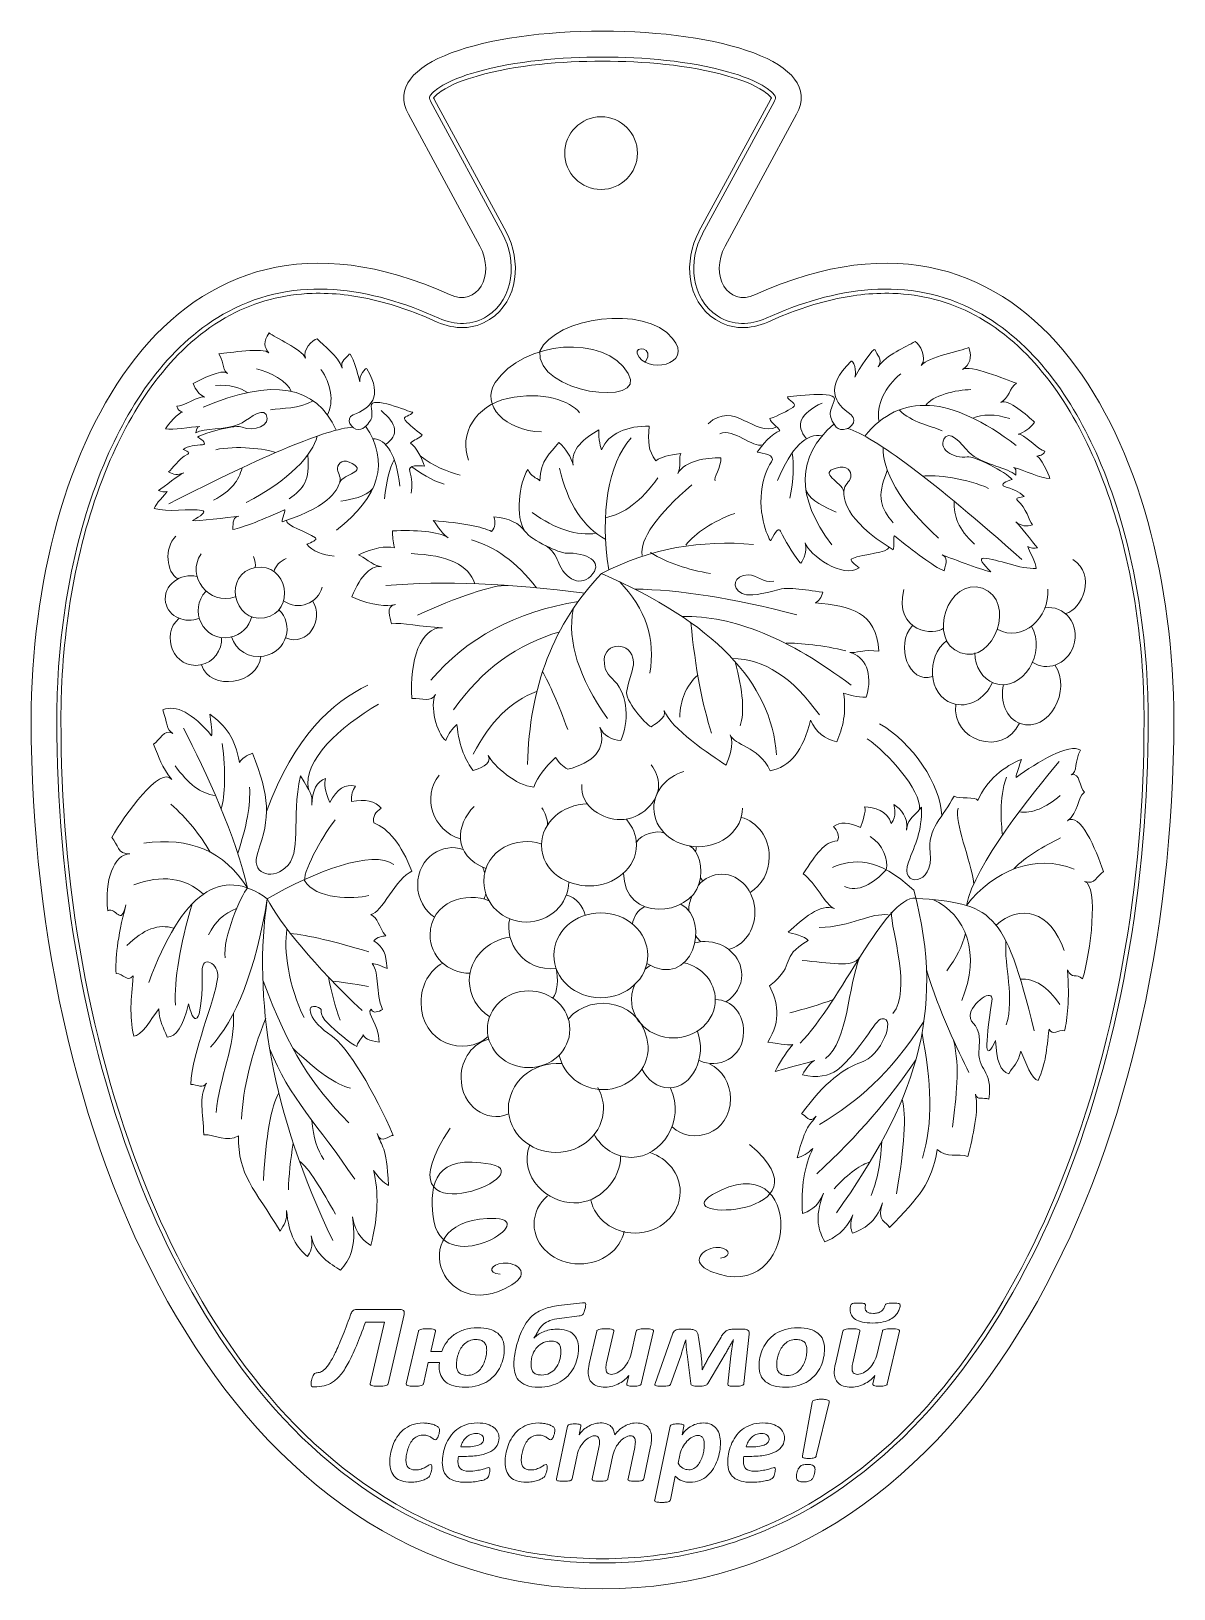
# Model space of a CAD drawing. Header units: millimetres. Extents: x -113 to 107, y -203 to 97.
import ezdxf

# ---------------------------------------------------------------- set-up
doc = ezdxf.new("R2010")
doc.units = ezdxf.units.MM
doc.header["$MEASUREMENT"] = 0
doc.layers.add('layer 1', color=7, linetype='Continuous')

msp = doc.modelspace()

# ---------------------------------------------------------------- linework, layer by layer
at = {"layer": 'layer 1', "color": 250, "lineweight": 9}
msp.add_ellipse((-3.5828, 73.9265), major_axis=(0, 7), ratio=0.99998571, dxfattribs=at)
msp.add_open_spline([(-3.3033, -202.5771), (-75.337, -202.5771), (-113.3033, -118.6749), (-113.3033, -35.2346), (-113.3033, -35.2346), (-113.3033, 16.9181), (-86.5869, 71.1637), (-32.7617, 46.684), (-32.7617, 46.684), (-27.3094, 44.2044), (-23.9161, 50.394), (-26.9074, 56.0291), (-26.9074, 56.0291), (-26.9074, 56.0291), (-40.6664, 81.419), (-40.6664, 81.419), (-40.6664, 81.419), (-46.1561, 91.55), (-25.6913, 97.4228), (-3.3033, 97.4228), (-3.3033, 97.4228), (19.0847, 97.4228), (39.5495, 91.55), (34.0598, 81.419), (34.0598, 81.419), (34.0598, 81.419), (20.3008, 56.0291), (20.3008, 56.0291), (20.3008, 56.0291), (17.3095, 50.394), (20.7028, 44.2044), (26.1551, 46.684), (26.1551, 46.684), (79.9803, 71.1637), (106.6967, 16.9181), (106.6967, -35.2346), (106.6967, -35.2346), (106.6967, -118.6749), (68.7304, -202.5771), (-3.3033, -202.5771)], degree=3, knots=[0, 0, 0, 0, 0.1, 0.1, 0.1, 0.1, 0.2, 0.2, 0.2, 0.2, 0.3, 0.3, 0.3, 0.3, 0.4, 0.4, 0.4, 0.4, 0.5, 0.5, 0.5, 0.5, 0.6, 0.6, 0.6, 0.6, 0.7, 0.7, 0.7, 0.7, 0.8, 0.8, 0.8, 0.8, 0.9, 0.9, 0.9, 0.9, 1, 1, 1, 1], dxfattribs=at)
at = {"layer": 'layer 1', "color": 22, "lineweight": 9}
for points, knots in [([(-3.3033, -197.5771), (10.05, -197.5771), (22.7983, -194.5164), (34.6049, -188.1744), (34.6049, -188.1744), (58.1796, -175.511), (74.2704, -151.9016), (84.4597, -127.5536), (84.4597, -127.5536), (96.4413, -98.923), (101.7559, -66.2299), (101.7559, -35.2346), (101.7559, -35.2346), (101.7559, -33.2329), (101.7153, -31.2313), (101.6341, -29.2313), (101.6341, -29.2313), (101.0273, -14.2908), (98.1388, 1.4483), (92.1793, 15.1867), (92.1793, 15.1867), (87.2865, 26.4663), (79.7375, 37.5728), (68.7293, 43.4523), (68.7293, 43.4523), (55.6028, 50.4632), (41.2151, 48.0516), (28.1804, 42.1234), (28.1804, 42.1234), (25.1371, 40.7393), (21.7135, 40.7106), (18.8496, 42.5644), (18.8496, 42.5644), (13.5873, 45.9707), (13.1983, 53.2147), (15.9482, 58.3952), (15.9482, 58.3952), (15.9482, 58.3952), (15.9687, 58.4333), (15.9687, 58.4333), (15.9687, 58.4333), (15.9687, 58.4333), (29.7276, 83.8231), (29.7276, 83.8231), (29.7276, 83.8231), (29.8195, 83.9926), (30.0582, 84.4821), (30.016, 84.6966), (30.016, 84.6966), (29.9021, 85.2765), (28.6546, 86.2161), (28.2183, 86.5097), (28.2183, 86.5097), (26.1509, 87.9012), (23.3946, 88.8696), (21.0204, 89.5501), (21.0204, 89.5501), (13.4262, 91.727), (4.5658, 92.4228), (-3.3033, 92.4228), (-3.3033, 92.4228), (-11.1724, 92.4228), (-20.0328, 91.727), (-27.627, 89.5501), (-27.627, 89.5501), (-30.0012, 88.8696), (-32.7575, 87.9012), (-34.8249, 86.5097), (-34.8249, 86.5097), (-35.2612, 86.2161), (-36.5087, 85.2765), (-36.6226, 84.6966), (-36.6226, 84.6966), (-36.6648, 84.4821), (-36.4261, 83.9926), (-36.3342, 83.8232), (-36.3342, 83.8232), (-36.3342, 83.8232), (-22.5548, 58.3952), (-22.5548, 58.3952), (-22.5548, 58.3952), (-19.8049, 53.2147), (-20.1939, 45.9707), (-25.4562, 42.5644), (-25.4562, 42.5644), (-28.3201, 40.7106), (-31.7437, 40.7393), (-34.787, 42.1234), (-34.787, 42.1234), (-47.8217, 48.0516), (-62.2094, 50.4632), (-75.3359, 43.4523), (-75.3359, 43.4523), (-86.3441, 37.5728), (-93.8931, 26.4663), (-98.7859, 15.1867), (-98.7859, 15.1867), (-104.7454, 1.4483), (-107.6339, -14.2908), (-108.2407, -29.2313), (-108.2407, -29.2313), (-108.3219, -31.2313), (-108.3625, -33.2329), (-108.3625, -35.2346), (-108.3625, -35.2346), (-108.3625, -66.2299), (-103.0479, -98.923), (-91.0663, -127.5536), (-91.0663, -127.5536), (-80.877, -151.9016), (-64.7862, -175.511), (-41.2115, -188.1744), (-41.2115, -188.1744), (-29.4049, -194.5164), (-16.6566, -197.5771), (-3.3033, -197.5771)], [0, 0, 0, 0, 0.03448276, 0.03448276, 0.03448276, 0.03448276, 0.06896552, 0.06896552, 0.06896552, 0.06896552, 0.10344828, 0.10344828, 0.10344828, 0.10344828, 0.13793103, 0.13793103, 0.13793103, 0.13793103, 0.17241379, 0.17241379, 0.17241379, 0.17241379, 0.20689655, 0.20689655, 0.20689655, 0.20689655, 0.24137931, 0.24137931, 0.24137931, 0.24137931, 0.27586207, 0.27586207, 0.27586207, 0.27586207, 0.31034483, 0.31034483, 0.31034483, 0.31034483, 0.34482759, 0.34482759, 0.34482759, 0.34482759, 0.37931034, 0.37931034, 0.37931034, 0.37931034, 0.4137931, 0.4137931, 0.4137931, 0.4137931, 0.44827586, 0.44827586, 0.44827586, 0.44827586, 0.48275862, 0.48275862, 0.48275862, 0.48275862, 0.51724138, 0.51724138, 0.51724138, 0.51724138, 0.55172414, 0.55172414, 0.55172414, 0.55172414, 0.5862069, 0.5862069, 0.5862069, 0.5862069, 0.62068966, 0.62068966, 0.62068966, 0.62068966, 0.65517241, 0.65517241, 0.65517241, 0.65517241, 0.68965517, 0.68965517, 0.68965517, 0.68965517, 0.72413793, 0.72413793, 0.72413793, 0.72413793, 0.75862069, 0.75862069, 0.75862069, 0.75862069, 0.79310345, 0.79310345, 0.79310345, 0.79310345, 0.82758621, 0.82758621, 0.82758621, 0.82758621, 0.86206897, 0.86206897, 0.86206897, 0.86206897, 0.89655172, 0.89655172, 0.89655172, 0.89655172, 0.93103448, 0.93103448, 0.93103448, 0.93103448, 0.96551724, 0.96551724, 0.96551724, 0.96551724, 1, 1, 1, 1]), ([(29.2076, 84.588), (28.9729, 84.9595), (28.0748, 85.6456), (27.7806, 85.8436), (27.7806, 85.8436), (25.7641, 87.2007), (23.1262, 88.1151), (20.805, 88.7804), (20.805, 88.7804), (13.1947, 90.9619), (4.5877, 91.6228), (-3.3033, 91.6228), (-3.3033, 91.6228), (-11.1943, 91.6228), (-19.8013, 90.9619), (-27.4116, 88.7804), (-27.4116, 88.7804), (-29.7328, 88.1151), (-32.3707, 87.2007), (-34.3872, 85.8436), (-34.3872, 85.8436), (-34.6814, 85.6456), (-35.5795, 84.9595), (-35.8142, 84.588), (-35.8142, 84.588), (-35.7707, 84.4611), (-35.6873, 84.2932), (-35.6411, 84.2079), (-35.6411, 84.2079), (-35.6411, 84.2079), (-21.8593, 58.7753), (-21.8593, 58.7753), (-21.8593, 58.7753), (-18.9088, 53.2171), (-19.4145, 45.5256), (-25.0302, 41.8905), (-25.0302, 41.8905), (-28.1107, 39.8965), (-31.8302, 39.9016), (-35.111, 41.3937), (-35.111, 41.3937), (-38.9441, 43.137), (-42.9291, 44.5915), (-47.0201, 45.5774), (-47.0201, 45.5774), (-50.9956, 46.5355), (-55.0797, 47.049), (-59.1697, 46.9194), (-59.1697, 46.9194), (-64.7373, 46.7431), (-70.0348, 45.379), (-74.9669, 42.7448), (-74.9669, 42.7448), (-85.8063, 36.9554), (-93.2421, 25.9765), (-98.0621, 14.8651), (-98.0621, 14.8651), (-103.9943, 1.1896), (-106.8467, -14.3887), (-107.4508, -29.2642), (-107.4508, -29.2642), (-107.5315, -31.2532), (-107.572, -33.2439), (-107.572, -35.2346), (-107.572, -35.2346), (-107.572, -66.1742), (-102.2963, -98.6675), (-90.3383, -127.2416), (-90.3383, -127.2416), (-80.2203, -151.4195), (-64.2461, -174.8954), (-40.8409, -187.4678), (-40.8409, -187.4678), (-29.1554, -193.7447), (-16.5171, -196.7771), (-3.3033, -196.7771), (-3.3033, -196.7771), (9.9105, -196.7771), (22.5488, -193.7447), (34.2343, -187.4678), (34.2343, -187.4678), (57.6395, -174.8954), (73.6137, -151.4195), (83.7317, -127.2416), (83.7317, -127.2416), (95.6897, -98.6675), (100.9654, -66.1742), (100.9654, -35.2346), (100.9654, -35.2346), (100.9654, -33.2439), (100.9249, -31.2532), (100.8442, -29.2642), (100.8442, -29.2642), (100.2401, -14.3887), (97.3877, 1.1896), (91.4555, 14.8651), (91.4555, 14.8651), (86.6355, 25.9765), (79.1997, 36.9554), (68.3603, 42.7448), (68.3603, 42.7448), (63.4282, 45.379), (58.1307, 46.7431), (52.5631, 46.9194), (52.5631, 46.9194), (48.4731, 47.049), (44.389, 46.5355), (40.4135, 45.5774), (40.4135, 45.5774), (36.3225, 44.5915), (32.3375, 43.137), (28.5044, 41.3937), (28.5044, 41.3937), (25.2236, 39.9016), (21.5041, 39.8965), (18.4236, 41.8905), (18.4236, 41.8905), (12.8079, 45.5256), (12.3018, 53.2164), (15.2532, 58.7763), (15.2532, 58.7763), (15.2532, 58.7763), (15.2752, 58.8173), (15.2752, 58.8173), (15.2752, 58.8173), (15.2752, 58.8173), (29.0345, 84.2079), (29.0345, 84.2079), (29.0345, 84.2079), (29.0807, 84.2931), (29.1641, 84.4611), (29.2076, 84.588)], [0, 0, 0, 0, 0.03030303, 0.03030303, 0.03030303, 0.03030303, 0.06060606, 0.06060606, 0.06060606, 0.06060606, 0.09090909, 0.09090909, 0.09090909, 0.09090909, 0.12121212, 0.12121212, 0.12121212, 0.12121212, 0.15151515, 0.15151515, 0.15151515, 0.15151515, 0.18181818, 0.18181818, 0.18181818, 0.18181818, 0.21212121, 0.21212121, 0.21212121, 0.21212121, 0.24242424, 0.24242424, 0.24242424, 0.24242424, 0.27272727, 0.27272727, 0.27272727, 0.27272727, 0.3030303, 0.3030303, 0.3030303, 0.3030303, 0.33333333, 0.33333333, 0.33333333, 0.33333333, 0.36363636, 0.36363636, 0.36363636, 0.36363636, 0.39393939, 0.39393939, 0.39393939, 0.39393939, 0.42424242, 0.42424242, 0.42424242, 0.42424242, 0.45454545, 0.45454545, 0.45454545, 0.45454545, 0.48484848, 0.48484848, 0.48484848, 0.48484848, 0.51515152, 0.51515152, 0.51515152, 0.51515152, 0.54545455, 0.54545455, 0.54545455, 0.54545455, 0.57575758, 0.57575758, 0.57575758, 0.57575758, 0.60606061, 0.60606061, 0.60606061, 0.60606061, 0.63636364, 0.63636364, 0.63636364, 0.63636364, 0.66666667, 0.66666667, 0.66666667, 0.66666667, 0.6969697, 0.6969697, 0.6969697, 0.6969697, 0.72727273, 0.72727273, 0.72727273, 0.72727273, 0.75757576, 0.75757576, 0.75757576, 0.75757576, 0.78787879, 0.78787879, 0.78787879, 0.78787879, 0.81818182, 0.81818182, 0.81818182, 0.81818182, 0.84848485, 0.84848485, 0.84848485, 0.84848485, 0.87878788, 0.87878788, 0.87878788, 0.87878788, 0.90909091, 0.90909091, 0.90909091, 0.90909091, 0.93939394, 0.93939394, 0.93939394, 0.93939394, 0.96969697, 0.96969697, 0.96969697, 0.96969697, 1, 1, 1, 1]), ([(-15.0558, 20.2332), (-21.9544, 20.4572), (-26.8265, 25.3829), (-23.9475, 29.7543), (-23.9475, 29.7543), (-18.6336, 37.822), (-2.8189, 39.1892), (1.6703, 31.4683), (1.6703, 31.4683), (5.4881, 24.9019), (-16.3399, 27.6446), (-15.3453, 35.819), (-15.3453, 35.819), (-12.4176, 42.3166), (4.8223, 44.8661), (10.1938, 38.2619), (10.1938, 38.2619), (14.4429, 33.0373), (4.8427, 31.2802), (3.3751, 35.3179), (3.3751, 35.3179), (2.8131, 36.8642), (6.7941, 36.5839), (4.9783, 33.7123)], [0, 0, 0, 0, 0.16666667, 0.16666667, 0.16666667, 0.16666667, 0.33333333, 0.33333333, 0.33333333, 0.33333333, 0.5, 0.5, 0.5, 0.5, 0.66666667, 0.66666667, 0.66666667, 0.66666667, 0.83333333, 0.83333333, 0.83333333, 0.83333333, 1, 1, 1, 1]), ([(-40.1244, 8.4113), (-39.8939, 9.9444), (-39.976, 11.2123), (-40.4056, 12.623), (-40.4056, 12.623), (-40.8391, 14.0465), (-38.4651, 13.6862), (-37.5878, 13.6728), (-37.5878, 13.6728), (-37.9327, 14.8492), (-39.1525, 17.4358), (-40.2837, 18.0664), (-40.2837, 18.0664), (-39.6027, 18.7755), (-38.5555, 18.9111), (-37.9995, 19.7001), (-37.9995, 19.7001), (-39.4135, 20.6085), (-40.4291, 21.6033), (-41.2869, 22.4727), (-41.2869, 22.4727), (-42.0343, 23.23), (-40.0831, 23.3595), (-39.8486, 24.0141), (-39.8486, 24.0141), (-40.473, 24.0812), (-47.9997, 27.3238), (-47.8263, 25.1795), (-47.8263, 25.1795), (-47.7103, 23.7428), (-47.5558, 23.127), (-47.9305, 22.5413), (-47.9305, 22.5413), (-48.2612, 22.0245), (-49.0947, 20.7228), (-50.2726, 20.7059), (-50.2726, 20.7059), (-51.6479, 20.6862), (-52.9857, 22.8004), (-51.3, 23.5118), (-51.3, 23.5118), (-47.9855, 24.9103), (-45.4445, 26.8143), (-48.6542, 32.3736), (-48.6542, 32.3736), (-48.8886, 32.7796), (-50.2155, 30.9035), (-50.0428, 29.8767), (-50.0428, 29.8767), (-50.2269, 31.1086), (-51.7386, 35.7747), (-52.0465, 35.222), (-52.0465, 35.222), (-52.4795, 34.445), (-53.9071, 34.0193), (-53.4134, 32.5324), (-53.4134, 32.5324), (-54.2417, 34.913), (-56.9801, 36.7977), (-58.2663, 38.1792), (-58.2663, 38.1792), (-59.146, 37.953), (-61.1703, 35.9812), (-60.4966, 34.4543), (-60.4966, 34.4543), (-61.2104, 36.2087), (-66.4243, 38.4109), (-67.5048, 39.3026), (-67.5048, 39.3026), (-68.6309, 37.6384), (-68.4652, 36.538), (-67.5459, 35.4394), (-67.5459, 35.4394), (-68.4467, 36.551), (-75.2816, 35.46), (-77.1522, 35.2778), (-77.1522, 35.2778), (-76.319, 34.2484), (-76.5849, 32.4723), (-75.534, 31.4925), (-75.534, 31.4925), (-76.5279, 32.4871), (-80.647, 30.3174), (-82.102, 29.5594), (-82.102, 29.5594), (-81.6418, 28.2867), (-80.9269, 27.4716), (-79.9462, 26.9456), (-79.9462, 26.9456), (-80.7396, 27.3637), (-84.2303, 25.0688), (-85.2522, 25.1923), (-85.2522, 25.1923), (-85.1061, 24.272), (-84.6724, 24.3749), (-84.1889, 24.0466), (-84.1889, 24.0466), (-84.7352, 24.0785), (-87.0694, 21.6288), (-87.4202, 20.8445), (-87.4202, 20.8445), (-85.9441, 20.4685), (-82.6866, 21.296), (-80.8339, 21.2567), (-80.8339, 21.2567), (-81.3452, 21.2488), (-81.3889, 20.9175), (-81.6062, 20.066), (-81.6062, 20.066), (-79.8763, 21.0346), (-76.1771, 20.5132), (-73.2243, 21.7191), (-73.2243, 21.7191), (-71.9981, 22.2198), (-68.99, 25.0377), (-68.043, 23.6104), (-68.043, 23.6104), (-66.978, 21.386), (-70.5931, 20.2545), (-72.6658, 21.1747), (-72.6658, 21.1747), (-73.7316, 21.6479), (-79.81, 20.2288), (-81.2591, 19.2135), (-81.2591, 19.2135), (-80.2093, 18.7055), (-79.4779, 17.8505), (-80.302, 17.774), (-80.302, 17.774), (-81.5988, 17.6538), (-83.078, 17.5479), (-84.0583, 16.878), (-84.0583, 16.878), (-83.5082, 16.5932), (-82.4981, 16.2825), (-83.1527, 15.9663), (-83.1527, 15.9663), (-85.035, 15.0571), (-86.0324, 13.0894), (-86.8601, 12.5382), (-86.8601, 12.5382), (-85.8604, 11.9689), (-85.1577, 11.8694), (-83.9395, 12.3528), (-83.9395, 12.3528), (-84.7787, 12.0206), (-87.6678, 9.6501), (-88.813, 8.9681), (-88.813, 8.9681), (-88.3837, 8.6931), (-87.5666, 8.6279), (-87.1306, 8.7515), (-87.1306, 8.7515), (-87.4853, 8.2164), (-89.3922, 6.3198), (-89.6065, 5.503), (-89.6065, 5.503), (-87.1626, 4.694), (-82.5907, 5.5287), (-80.4423, 5.1276), (-80.4423, 5.1276), (-79.4092, 4.9348), (-80.6937, 4.0223), (-82.2342, 3.1537), (-82.2342, 3.1537), (-81.4278, 2.9894), (-75.4638, 3.7815), (-73.3362, 4.0017), (-73.3362, 4.0017), (-74.4589, 3.8716), (-74.4127, 2.9631), (-74.4724, 1.4415), (-74.4724, 1.4415), (-72.5445, 1.7724), (-68.3416, 3.5083), (-64.5131, 5.2637), (-64.5131, 5.2637), (-64.1445, 5.4328), (-65.1496, 3.3762), (-64.9632, 2.9337), (-64.9632, 2.9337), (-54.8816, 6.1485), (-54.2183, 9.6702), (-53.902, 10.5652)], [0, 0, 0, 0, 0.02173913, 0.02173913, 0.02173913, 0.02173913, 0.04347826, 0.04347826, 0.04347826, 0.04347826, 0.06521739, 0.06521739, 0.06521739, 0.06521739, 0.08695652, 0.08695652, 0.08695652, 0.08695652, 0.10869565, 0.10869565, 0.10869565, 0.10869565, 0.13043478, 0.13043478, 0.13043478, 0.13043478, 0.15217391, 0.15217391, 0.15217391, 0.15217391, 0.17391304, 0.17391304, 0.17391304, 0.17391304, 0.19565217, 0.19565217, 0.19565217, 0.19565217, 0.2173913, 0.2173913, 0.2173913, 0.2173913, 0.23913043, 0.23913043, 0.23913043, 0.23913043, 0.26086957, 0.26086957, 0.26086957, 0.26086957, 0.2826087, 0.2826087, 0.2826087, 0.2826087, 0.30434783, 0.30434783, 0.30434783, 0.30434783, 0.32608696, 0.32608696, 0.32608696, 0.32608696, 0.34782609, 0.34782609, 0.34782609, 0.34782609, 0.36956522, 0.36956522, 0.36956522, 0.36956522, 0.39130435, 0.39130435, 0.39130435, 0.39130435, 0.41304348, 0.41304348, 0.41304348, 0.41304348, 0.43478261, 0.43478261, 0.43478261, 0.43478261, 0.45652174, 0.45652174, 0.45652174, 0.45652174, 0.47826087, 0.47826087, 0.47826087, 0.47826087, 0.5, 0.5, 0.5, 0.5, 0.52173913, 0.52173913, 0.52173913, 0.52173913, 0.54347826, 0.54347826, 0.54347826, 0.54347826, 0.56521739, 0.56521739, 0.56521739, 0.56521739, 0.58695652, 0.58695652, 0.58695652, 0.58695652, 0.60869565, 0.60869565, 0.60869565, 0.60869565, 0.63043478, 0.63043478, 0.63043478, 0.63043478, 0.65217391, 0.65217391, 0.65217391, 0.65217391, 0.67391304, 0.67391304, 0.67391304, 0.67391304, 0.69565217, 0.69565217, 0.69565217, 0.69565217, 0.7173913, 0.7173913, 0.7173913, 0.7173913, 0.73913043, 0.73913043, 0.73913043, 0.73913043, 0.76086957, 0.76086957, 0.76086957, 0.76086957, 0.7826087, 0.7826087, 0.7826087, 0.7826087, 0.80434783, 0.80434783, 0.80434783, 0.80434783, 0.82608696, 0.82608696, 0.82608696, 0.82608696, 0.84782609, 0.84782609, 0.84782609, 0.84782609, 0.86956522, 0.86956522, 0.86956522, 0.86956522, 0.89130435, 0.89130435, 0.89130435, 0.89130435, 0.91304348, 0.91304348, 0.91304348, 0.91304348, 0.93478261, 0.93478261, 0.93478261, 0.93478261, 0.95652174, 0.95652174, 0.95652174, 0.95652174, 0.97826087, 0.97826087, 0.97826087, 0.97826087, 1, 1, 1, 1]), ([(51.9134, -1.9345), (51.5314, -3.1684), (47.1391, -3.1652), (44.6937, -4.1786), (44.6937, -4.1786), (44.1443, -4.4062), (45.2561, -5.3895), (46.1029, -5.9154), (46.1029, -5.9154), (43.1243, -8.2179), (36.3819, -3.3975), (35.7395, -1.1184), (35.7395, -1.1184), (36.2221, -2.8657), (34.9897, -5.3695), (34.7329, -5.0035), (34.7329, -5.0035), (33.017, -2.5576), (31.9482, -0.947), (30.9988, 1.1522), (30.9988, 1.1522), (30.6909, 1.833), (29.9684, 1.1375), (29.1043, -0.699), (29.1043, -0.699), (28.9459, -1.0357), (26.4029, 4.3311), (27.4507, 9.6944), (27.4507, 9.6944), (27.6998, 11.4241), (28.283, 13.0426), (29.2073, 14.468), (29.2073, 14.468), (30.1399, 15.9062), (27.4512, 16.129), (26.4967, 16.3418), (26.4967, 16.3418), (27.2529, 17.5338), (29.4155, 20.0351), (30.8459, 20.4288), (30.8459, 20.4288), (30.3388, 21.3777), (29.2488, 21.7968), (28.9032, 22.8003), (28.9032, 22.8003), (30.7302, 23.4232), (32.1539, 24.2436), (33.3659, 24.9683), (33.3659, 24.9683), (34.4216, 25.5995), (32.3504, 26.2463), (32.3093, 27.02), (32.3093, 27.02), (33.0074, 26.9313), (42.2147, 28.5127), (41.3294, 26.2218), (41.3294, 26.2218), (40.7363, 24.6871), (40.3687, 24.0563), (40.5841, 23.3212), (40.5841, 23.3212), (40.774, 22.6727), (41.2534, 21.0388), (42.5237, 20.715), (42.5237, 20.715), (44.007, 20.3371), (46.1438, 22.2934), (44.5492, 23.5051), (44.5492, 23.5051), (41.4141, 25.8874), (39.2813, 28.6199), (44.5661, 33.8434), (44.5661, 33.8434), (44.9522, 34.225), (45.7792, 31.8376), (45.258, 30.7639), (45.258, 30.7639), (45.8582, 32.058), (49.0133, 36.7487), (49.1671, 36.0669), (49.1671, 36.0669), (49.3833, 35.1084), (50.7911, 34.2747), (49.7728, 32.783), (49.7728, 32.783), (51.4443, 35.1614), (55.0234, 36.5046), (56.8659, 37.676), (56.8659, 37.676), (57.7451, 37.2017), (59.2963, 34.5293), (58.0699, 33.0406), (58.0699, 33.0406), (59.4138, 34.7667), (65.7774, 35.8142), (67.2379, 36.5054), (67.2379, 36.5054), (67.9162, 34.4009), (67.3789, 33.2452), (66.0258, 32.2867), (66.0258, 32.2867), (67.3631, 33.2641), (74.4112, 30.3043), (76.378, 29.6211), (76.378, 29.6211), (75.1407, 28.7157), (74.8509, 26.7122), (73.394, 25.9174), (73.394, 25.9174), (74.794, 26.7432), (78.5497, 23.3123), (79.8792, 22.1096), (79.8792, 22.1096), (78.9668, 20.8425), (77.9273, 20.14), (76.6941, 19.8212), (76.6941, 19.8212), (77.6893, 20.071), (80.7237, 16.6666), (81.8707, 16.5363), (81.8707, 16.5363), (81.4131, 15.5717), (80.9768, 15.7962), (80.3463, 15.5638), (80.3463, 15.5638), (80.9484, 15.457), (82.6798, 12.1838), (82.8046, 11.2386), (82.8046, 11.2386), (81.0836, 11.2116), (77.8244, 12.9572), (75.8049, 13.3945), (75.8049, 13.3945), (76.3561, 13.2534), (76.2956, 12.8813), (76.254, 11.8974), (76.254, 11.8974), (74.6954, 13.4008), (70.5191, 13.7916), (67.7131, 15.8703), (67.7131, 15.8703), (66.5478, 16.7335), (64.2064, 20.5825), (62.7162, 19.2733), (62.7162, 19.2733), (60.8392, 17.1264), (64.3867, 14.957), (66.931, 15.4221), (66.931, 15.4221), (68.2395, 15.6614), (74.3615, 12.5403), (75.6009, 11.0587), (75.6009, 11.0587), (74.2986, 10.7775), (73.2281, 10.0358), (74.0959, 9.7389), (74.0959, 9.7389), (75.4614, 9.2719), (77.0291, 8.7731), (77.8729, 7.7895), (77.8729, 7.7895), (77.1845, 7.6218), (75.9894, 7.5451), (76.5956, 7.031), (76.5956, 7.031), (78.3387, 5.5529), (78.7789, 3.151), (79.4961, 2.3361), (79.4961, 2.3361), (78.228, 1.9751), (77.4346, 2.0489), (76.2723, 2.8911), (76.2723, 2.8911), (77.0733, 2.3118), (79.4315, -1.019), (80.4501, -2.0587), (80.4501, -2.0587), (79.8955, -2.2469), (78.9894, -2.1062), (78.5572, -1.8585), (78.5572, -1.8585), (78.7674, -2.5333), (80.2159, -5.0934), (80.1823, -6.0388), (80.1823, -6.0388), (77.272, -6.2864), (72.5916, -4.1924), (70.1342, -4.0725), (70.1342, -4.0725), (68.9524, -4.0149), (70.0469, -5.3416), (71.433, -6.687), (71.433, -6.687), (70.5061, -6.657), (64.3038, -4.2485), (62.0712, -3.4572), (62.0712, -3.4572), (63.2447, -3.8899), (62.8992, -4.8676), (62.469, -6.5404), (62.469, -6.5404), (60.4883, -5.6803), (56.5007, -2.7002), (52.925, 0.204), (52.925, 0.204), (52.5807, 0.4838), (53.0004, -2.0169), (52.6546, -2.4505), (52.6546, -2.4505), (42.7807, 3.664), (43.2078, 7.6719), (43.1562, 8.7288)], [0, 0, 0, 0, 0.01886792, 0.01886792, 0.01886792, 0.01886792, 0.03773585, 0.03773585, 0.03773585, 0.03773585, 0.05660377, 0.05660377, 0.05660377, 0.05660377, 0.0754717, 0.0754717, 0.0754717, 0.0754717, 0.09433962, 0.09433962, 0.09433962, 0.09433962, 0.11320755, 0.11320755, 0.11320755, 0.11320755, 0.13207547, 0.13207547, 0.13207547, 0.13207547, 0.1509434, 0.1509434, 0.1509434, 0.1509434, 0.16981132, 0.16981132, 0.16981132, 0.16981132, 0.18867925, 0.18867925, 0.18867925, 0.18867925, 0.20754717, 0.20754717, 0.20754717, 0.20754717, 0.22641509, 0.22641509, 0.22641509, 0.22641509, 0.24528302, 0.24528302, 0.24528302, 0.24528302, 0.26415094, 0.26415094, 0.26415094, 0.26415094, 0.28301887, 0.28301887, 0.28301887, 0.28301887, 0.30188679, 0.30188679, 0.30188679, 0.30188679, 0.32075472, 0.32075472, 0.32075472, 0.32075472, 0.33962264, 0.33962264, 0.33962264, 0.33962264, 0.35849057, 0.35849057, 0.35849057, 0.35849057, 0.37735849, 0.37735849, 0.37735849, 0.37735849, 0.39622642, 0.39622642, 0.39622642, 0.39622642, 0.41509434, 0.41509434, 0.41509434, 0.41509434, 0.43396226, 0.43396226, 0.43396226, 0.43396226, 0.45283019, 0.45283019, 0.45283019, 0.45283019, 0.47169811, 0.47169811, 0.47169811, 0.47169811, 0.49056604, 0.49056604, 0.49056604, 0.49056604, 0.50943396, 0.50943396, 0.50943396, 0.50943396, 0.52830189, 0.52830189, 0.52830189, 0.52830189, 0.54716981, 0.54716981, 0.54716981, 0.54716981, 0.56603774, 0.56603774, 0.56603774, 0.56603774, 0.58490566, 0.58490566, 0.58490566, 0.58490566, 0.60377358, 0.60377358, 0.60377358, 0.60377358, 0.62264151, 0.62264151, 0.62264151, 0.62264151, 0.64150943, 0.64150943, 0.64150943, 0.64150943, 0.66037736, 0.66037736, 0.66037736, 0.66037736, 0.67924528, 0.67924528, 0.67924528, 0.67924528, 0.69811321, 0.69811321, 0.69811321, 0.69811321, 0.71698113, 0.71698113, 0.71698113, 0.71698113, 0.73584906, 0.73584906, 0.73584906, 0.73584906, 0.75471698, 0.75471698, 0.75471698, 0.75471698, 0.77358491, 0.77358491, 0.77358491, 0.77358491, 0.79245283, 0.79245283, 0.79245283, 0.79245283, 0.81132075, 0.81132075, 0.81132075, 0.81132075, 0.83018868, 0.83018868, 0.83018868, 0.83018868, 0.8490566, 0.8490566, 0.8490566, 0.8490566, 0.86792453, 0.86792453, 0.86792453, 0.86792453, 0.88679245, 0.88679245, 0.88679245, 0.88679245, 0.90566038, 0.90566038, 0.90566038, 0.90566038, 0.9245283, 0.9245283, 0.9245283, 0.9245283, 0.94339623, 0.94339623, 0.94339623, 0.94339623, 0.96226415, 0.96226415, 0.96226415, 0.96226415, 0.98113208, 0.98113208, 0.98113208, 0.98113208, 1, 1, 1, 1]), ([(-29.0726, 14.7773), (-31.0071, 19.7651), (-27.7403, 25.3258), (-21.5721, 26.6918), (-21.5721, 26.6918), (-14.8844, 28.1729), (-9.4062, 26.2034), (-7.7204, 23.9258)], [0, 0, 0, 0, 0.5, 0.5, 0.5, 0.5, 1, 1, 1, 1]), ([(18.3802, 10.8433), (18.0084, 11.1359), (19.5516, 13.6452), (19.4951, 15.2331), (19.4951, 15.2331), (16.5967, 15.3064), (12.6746, 14.7126), (11.1707, 12.2242), (11.1707, 12.2242), (12.012, 13.5472), (11.2228, 15.3554), (11.8032, 16.1114), (11.8032, 16.1114), (9.258, 15.7327), (8.228, 15.5071), (6.9538, 14.6865), (6.9538, 14.6865), (5.4859, 16.6621), (5.4292, 18.2266), (5.7083, 21.3551), (5.7083, 21.3551), (1.6581, 21.3917), (-2.188, 20.099), (-3.4691, 16.7697), (-3.4691, 16.7697), (-3.5806, 16.9527), (-4.129, 18.9487), (-4.0265, 20.611), (-4.0265, 20.611), (-6.7019, 19.0745), (-9.6198, 16.8339), (-8.9313, 13.8065), (-8.9313, 13.8065), (-9.2842, 15.2525), (-10.3806, 17.1011), (-11.7183, 18.1966), (-11.7183, 18.1966), (-13.3467, 16.1457), (-15.2288, 14.8459), (-15.3583, 10.8479), (-15.3583, 10.8479), (-16.1195, 11.4566), (-16.9902, 11.5962), (-17.696, 13.0243), (-17.696, 13.0243), (-19.3312, 10.3357), (-20.154, 3.865), (-18.2392, 1.1272), (-18.2392, 1.1272), (-19.3039, 2.5952), (-21.2519, 3.6167), (-24.2219, 3.8615), (-24.2219, 3.8615), (-23.8727, 2.9467), (-23.9349, 1.7728), (-24.6495, 1.0749), (-24.6495, 1.0749), (-26.5085, 1.9895), (-30.2614, 2.6847), (-35.9086, 3.1602), (-35.9086, 3.1602), (-35.1719, 2.5387), (-34.7974, 1.138), (-33.0258, -0.1608), (-33.0258, -0.1608), (-34.8393, 1.1661), (-39.4338, 1.3418), (-43.712, 1.1846), (-43.712, 1.1846), (-43.722, -0.0279), (-43.712, -0.5713), (-43.3775, -2.1078), (-43.3775, -2.1078), (-45.0869, -1.6687), (-47.3905, -2.1078), (-50.289, -3.4248), (-50.289, -3.4248), (-49.2485, -3.8273), (-47.8876, -5.3528), (-45.8299, -5.7296), (-45.8299, -5.7296), (-47.6507, -5.3859), (-49.7691, -7.0641), (-51.5705, -11.5487), (-51.5705, -11.5487), (-47.2973, -13.3417), (-44.9007, -13.3762), (-43.1544, -12.9736), (-43.1544, -12.9736), (-45.1893, -13.4366), (-44.1304, -15.4496), (-43.9349, -16.7053), (-43.9349, -16.7053), (-41.9675, -16.4306), (-38.2793, -17.3197), (-34.1247, -17.4735), (-34.1247, -17.4735), (-38.3237, -17.2845), (-40.5256, -23.8676), (-40.0051, -31.1112), (-40.0051, -31.1112), (-37.9245, -31.0085), (-36.3449, -31.9266), (-35.4343, -30.3145), (-35.4343, -30.3145), (-36.6057, -32.4272), (-35.2864, -37.8543), (-33.456, -39.2046), (-33.456, -39.2046), (-32.9764, -37.7566), (-32.2209, -36.9546), (-31.338, -36.1316), (-31.338, -36.1316), (-30.8922, -40.4487), (-29.5326, -43.2887), (-28.1949, -44.9712), (-28.1949, -44.9712), (-27.3776, -44.6786), (-24.3597, -43.8416), (-25.3183, -42.0583), (-25.3183, -42.0583), (-24.2516, -44.0361), (-19.916, -47.9804), (-16.5435, -48.1539), (-16.5435, -48.1539), (-15.5772, -45.9417), (-14.5788, -44.6367), (-12.3321, -42.4418), (-12.3321, -42.4418), (-11.7202, -43.4784), (-10.9633, -44.1627), (-9.9909, -44.7446), (-9.9909, -44.7446), (-5.2346, -43.5008), (-2.4096, -41.005), (-3.8036, -36.5967), (-3.8036, -36.5967), (-3.2183, -38.3994), (-1.3639, -39.0372), (0.2094, -39.2046), (0.2094, -39.2046), (1.8075, -35.6559), (1.6212, -30.4978), (-0.9609, -27.7609), (-0.9609, -27.7609), (-2.3876, -26.2488), (-2.9528, -25.8913), (-2.9668, -23.6227), (-2.9668, -23.6227), (-2.9865, -20.3685), (2.3219, -19.8332), (2.6621, -24.0587), (2.6621, -24.0587), (2.7283, -24.8811), (2.4485, -25.3481), (1.3563, -29.5963), (1.3563, -29.5963), (0.8932, -31.3974), (4.8616, -35.9493), (6.0508, -36.5707), (6.0508, -36.5707), (6.571, -36.1687), (9.0736, -34.8954), (8.5985, -33.4414), (8.5985, -33.4414), (9.7192, -36.7565), (17.5255, -42.0216), (20.498, -43.9238), (20.498, -43.9238), (20.9813, -42.4973), (22.134, -40.0905), (21.2786, -38.1071), (21.2786, -38.1071), (22.1764, -40.2697), (26.5638, -40.0734), (28.9702, -45.0214), (28.9702, -45.0214), (32.7606, -44.3264), (35.3618, -41.0706), (36.7738, -35.2536), (36.7738, -35.2536), (37.7768, -37.668), (39.4489, -38.7917), (41.7902, -39.45), (41.7902, -39.45), (42.9792, -36.8528), (43.6762, -33.5969), (43.1279, -30.0951), (43.1279, -30.0951), (44.1046, -30.4387), (45.6545, -30.8268), (47.4754, -30.8635), (47.4754, -30.8635), (48.8504, -26.1806), (47.2233, -22.9993), (44.3251, -22.2305), (44.3251, -22.2305), (45.2542, -22.4604), (47.1539, -21.5477), (49.8988, -22.011), (49.8988, -22.011), (49.482, -14.3872), (44.4315, -13.3502), (37.6647, -12.6824), (37.6647, -12.6824), (38.364, -12.3325), (38.8547, -11.6545), (39.1364, -10.649), (39.1364, -10.649), (35.3093, -10.1369), (32.2115, -9.4259), (29.7217, -10.3772)], [0, 0, 0, 0, 0.01886792, 0.01886792, 0.01886792, 0.01886792, 0.03773585, 0.03773585, 0.03773585, 0.03773585, 0.05660377, 0.05660377, 0.05660377, 0.05660377, 0.0754717, 0.0754717, 0.0754717, 0.0754717, 0.09433962, 0.09433962, 0.09433962, 0.09433962, 0.11320755, 0.11320755, 0.11320755, 0.11320755, 0.13207547, 0.13207547, 0.13207547, 0.13207547, 0.1509434, 0.1509434, 0.1509434, 0.1509434, 0.16981132, 0.16981132, 0.16981132, 0.16981132, 0.18867925, 0.18867925, 0.18867925, 0.18867925, 0.20754717, 0.20754717, 0.20754717, 0.20754717, 0.22641509, 0.22641509, 0.22641509, 0.22641509, 0.24528302, 0.24528302, 0.24528302, 0.24528302, 0.26415094, 0.26415094, 0.26415094, 0.26415094, 0.28301887, 0.28301887, 0.28301887, 0.28301887, 0.30188679, 0.30188679, 0.30188679, 0.30188679, 0.32075472, 0.32075472, 0.32075472, 0.32075472, 0.33962264, 0.33962264, 0.33962264, 0.33962264, 0.35849057, 0.35849057, 0.35849057, 0.35849057, 0.37735849, 0.37735849, 0.37735849, 0.37735849, 0.39622642, 0.39622642, 0.39622642, 0.39622642, 0.41509434, 0.41509434, 0.41509434, 0.41509434, 0.43396226, 0.43396226, 0.43396226, 0.43396226, 0.45283019, 0.45283019, 0.45283019, 0.45283019, 0.47169811, 0.47169811, 0.47169811, 0.47169811, 0.49056604, 0.49056604, 0.49056604, 0.49056604, 0.50943396, 0.50943396, 0.50943396, 0.50943396, 0.52830189, 0.52830189, 0.52830189, 0.52830189, 0.54716981, 0.54716981, 0.54716981, 0.54716981, 0.56603774, 0.56603774, 0.56603774, 0.56603774, 0.58490566, 0.58490566, 0.58490566, 0.58490566, 0.60377358, 0.60377358, 0.60377358, 0.60377358, 0.62264151, 0.62264151, 0.62264151, 0.62264151, 0.64150943, 0.64150943, 0.64150943, 0.64150943, 0.66037736, 0.66037736, 0.66037736, 0.66037736, 0.67924528, 0.67924528, 0.67924528, 0.67924528, 0.69811321, 0.69811321, 0.69811321, 0.69811321, 0.71698113, 0.71698113, 0.71698113, 0.71698113, 0.73584906, 0.73584906, 0.73584906, 0.73584906, 0.75471698, 0.75471698, 0.75471698, 0.75471698, 0.77358491, 0.77358491, 0.77358491, 0.77358491, 0.79245283, 0.79245283, 0.79245283, 0.79245283, 0.81132075, 0.81132075, 0.81132075, 0.81132075, 0.83018868, 0.83018868, 0.83018868, 0.83018868, 0.8490566, 0.8490566, 0.8490566, 0.8490566, 0.86792453, 0.86792453, 0.86792453, 0.86792453, 0.88679245, 0.88679245, 0.88679245, 0.88679245, 0.90566038, 0.90566038, 0.90566038, 0.90566038, 0.9245283, 0.9245283, 0.9245283, 0.9245283, 0.94339623, 0.94339623, 0.94339623, 0.94339623, 0.96226415, 0.96226415, 0.96226415, 0.96226415, 0.98113208, 0.98113208, 0.98113208, 0.98113208, 1, 1, 1, 1]), ([(-53.902, 10.5652), (-53.5525, 11.8092), (-54.4503, 12.4132), (-54.3504, 13.2453), (-54.3504, 13.2453), (-54.2218, 14.3154), (-53.1459, 15.1266), (-51.4696, 14.1614), (-51.4696, 14.1614), (-48.593, 12.5051), (-53.0593, 12.181), (-53.902, 10.5652)], [0, 0, 0, 0, 0.33333333, 0.33333333, 0.33333333, 0.33333333, 0.66666667, 0.66666667, 0.66666667, 0.66666667, 1, 1, 1, 1]), ([(43.1562, 8.7288), (43.1823, 10.1743), (44.3513, 10.5995), (44.5137, 11.5318), (44.5137, 11.5318), (44.7225, 12.7307), (43.8211, 13.8931), (41.6914, 13.2763), (41.6914, 13.2763), (38.0369, 12.2177), (42.7691, 10.7071), (43.1562, 8.7288)], [0, 0, 0, 0, 0.33333333, 0.33333333, 0.33333333, 0.33333333, 0.66666667, 0.66666667, 0.66666667, 0.66666667, 1, 1, 1, 1]), ([(-64.1691, 3.194), (-64.1575, 2.0585), (-60.3945, 1.1904), (-58.5482, -0.1791), (-58.5482, -0.1791), (-58.1335, -0.4868), (-59.3444, -1.1014), (-60.2094, -1.3784), (-60.2094, -1.3784), (-59.1607, -2.7508), (-57.1414, -3.4553), (-54.9751, -3.6859)], [0, 0, 0, 0, 0.33333333, 0.33333333, 0.33333333, 0.33333333, 0.66666667, 0.66666667, 0.66666667, 0.66666667, 1, 1, 1, 1]), ([(-18.2392, 1.1272), (-17.0418, -0.7196), (-11.2712, -3.1087), (-10.5195, -3.0923), (-10.5195, -3.0923), (-6.0597, -2.9953), (-3.4186, -4.7674), (-5.1413, -7.0469), (-5.1413, -7.0469), (-7.2695, -9.8633), (-10.5305, -8.2571), (-11.8297, -4.742), (-11.8297, -4.742), (-12.2248, -3.6728), (-13.1435, -2.1785), (-14.2917, -1.6422)], [0, 0, 0, 0, 0.25, 0.25, 0.25, 0.25, 0.5, 0.5, 0.5, 0.5, 0.75, 0.75, 0.75, 0.75, 1, 1, 1, 1]), ([(-70.1577, -5.8791), (-63.9704, -4.7443), (-62.1819, -14.4034), (-68.3693, -15.5382), (-68.3693, -15.5382), (-74.5568, -16.673), (-76.3451, -7.0139), (-70.1577, -5.8791)], [0, 0, 0, 0, 0.5, 0.5, 0.5, 0.5, 1, 1, 1, 1]), ([(-80.9637, -15.6368), (-83.5644, -16.753), (-86.8857, -15.4157), (-87.409, -12.5895), (-87.409, -12.5895), (-88.0194, -9.2926), (-84.4904, -6.7971), (-81.39, -7.608)], [0, 0, 0, 0, 0.5, 0.5, 0.5, 0.5, 1, 1, 1, 1]), ([(-17.7381, -43.8141), (-17.3835, -28.8571), (-12.6879, -16.6054), (-3.4691, -7.0469), (-3.4691, -7.0469), (18.0087, -16.3393), (29.2303, -27.9731), (30.1964, -41.9483)], [0, 0, 0, 0, 0.5, 0.5, 0.5, 0.5, 1, 1, 1, 1]), ([(29.7217, -10.3772), (26.1781, -11.2929), (24.4957, -11.3281), (23.5564, -10.871), (23.5564, -10.871), (21.3662, -9.8049), (21.9576, -7.3478), (24.7274, -7.2928), (24.7274, -7.2928), (26.5588, -7.2565), (27.6193, -8.9863), (29.6612, -8.5134)], [0, 0, 0, 0, 0.33333333, 0.33333333, 0.33333333, 0.33333333, 0.66666667, 0.66666667, 0.66666667, 0.66666667, 1, 1, 1, 1]), ([(69.8467, -9.8751), (63.265, -7.5501), (59.0343, -19.984), (65.6162, -22.3091), (65.6162, -22.3091), (72.1979, -24.6342), (76.4284, -12.2002), (69.8467, -9.8751)], [0, 0, 0, 0, 0.5, 0.5, 0.5, 0.5, 1, 1, 1, 1]), ([(-70.8308, -15.2948), (-71.2715, -17.2822), (-72.8632, -18.9123), (-74.9968, -19.3036), (-74.9968, -19.3036), (-80.1958, -20.2571), (-83.0907, -13.9178), (-79.662, -10.4781)], [0, 0, 0, 0, 0.5, 0.5, 0.5, 0.5, 1, 1, 1, 1]), ([(-74.7106, -19.2307), (-73.9819, -21.8075), (-71.3004, -23.4416), (-68.499, -22.9278), (-68.499, -22.9278), (-64.0789, -22.1172), (-62.5814, -16.8024), (-65.654, -13.986)], [0, 0, 0, 0, 0.5, 0.5, 0.5, 0.5, 1, 1, 1, 1]), ([(79.5286, -24.14), (82.1461, -25.9561), (86.133, -24.65), (87.3709, -21.0119), (87.3709, -21.0119), (88.8148, -16.7679), (85.4918, -13.0161), (81.8721, -13.6613)], [0, 0, 0, 0, 0.5, 0.5, 0.5, 0.5, 1, 1, 1, 1]), ([(-76.6586, -19.3354), (-76.4974, -21.8742), (-78.1965, -24.1747), (-80.6868, -24.6314), (-80.6868, -24.6314), (-85.881, -25.584), (-88.4852, -18.8424), (-84.8566, -15.6783)], [0, 0, 0, 0, 0.5, 0.5, 0.5, 0.5, 1, 1, 1, 1]), ([(68.3964, -22.3222), (68.4208, -24.9899), (69.802, -27.344), (72.0716, -28.1458), (72.0716, -28.1458), (77.602, -30.0995), (82.2829, -22.1716), (79.2909, -17.1945)], [0, 0, 0, 0, 0.5, 0.5, 0.5, 0.5, 1, 1, 1, 1]), ([(71.7718, -28.0115), (70.365, -31.2947), (67.0169, -33.0767), (64.037, -32.024), (64.037, -32.024), (59.3351, -30.363), (58.917, -23.1863), (62.9734, -19.9054)], [0, 0, 0, 0, 0.5, 0.5, 0.5, 0.5, 1, 1, 1, 1]), ([(73.903, -28.412), (73.1326, -31.722), (74.4765, -34.9704), (77.1255, -35.9062), (77.1255, -35.9062), (82.6509, -37.8581), (87.104, -29.3629), (83.8264, -24.7204)], [0, 0, 0, 0, 0.5, 0.5, 0.5, 0.5, 1, 1, 1, 1]), ([(-55.8131, -51.1304), (-56.6956, -48.9665), (-56.9685, -47.4198), (-56.6317, -46.4898), (-56.6317, -46.4898), (-58.3115, -47.0475), (-59.1839, -48.7744), (-59.2492, -51.6698), (-59.2492, -51.6698), (-59.1796, -49.1114), (-59.4566, -49.6417), (-61.4193, -45.9692), (-61.4193, -45.9692), (-63.3828, -54.5994), (-60.9285, -60.8329), (-64.4321, -63.7955), (-64.4321, -63.7955), (-67.2355, -66.1662), (-71.1023, -64.7149), (-69.6772, -60.731), (-69.6772, -60.731), (-67.2433, -53.9269), (-67.3431, -50.1129), (-70.6782, -41.64), (-70.6782, -41.64), (-71.81, -42.0386), (-72.658, -42.6272), (-73.2219, -43.4051), (-73.2219, -43.4051), (-74.0084, -38.7336), (-75.8087, -36.3706), (-78.9203, -34.1351), (-78.9203, -34.1351), (-78.492, -37.203), (-78.4717, -37.852), (-78.5616, -38.2645), (-78.5616, -38.2645), (-82.261, -33.9044), (-85.3849, -32.2382), (-87.9336, -33.2652), (-87.9336, -33.2652), (-87.1185, -35.7835), (-87.2623, -37.1148), (-86.0376, -37.8379), (-86.0376, -37.8379), (-87.8084, -36.8048), (-88.4947, -39.1914), (-89.7662, -39.9141), (-89.7662, -39.9141), (-88.5761, -42.6412), (-88.242, -44.1559), (-86.2445, -46.6749), (-86.2445, -46.6749), (-88.4062, -43.9183), (-95.3053, -53.5425), (-97.7966, -57.8549), (-97.7966, -57.8549), (-96.497, -59.2127), (-96.7626, -61.1751), (-94.275, -60.9943), (-94.275, -60.9943), (-97.4115, -61.1179), (-99.2166, -66.1899), (-98.5733, -71.9798), (-98.5733, -71.9798), (-96.8939, -71.0556), (-96.1236, -75.2342), (-95.0498, -70.8658), (-95.0498, -70.8658), (-96.7822, -77.3718), (-97.0854, -81.2887), (-96.9656, -84.0758), (-96.9656, -84.0758), (-95.4913, -84.0038), (-94.8431, -85.9129), (-93.6924, -84.5299), (-93.6924, -84.5299), (-94.0153, -89.3002), (-94.4548, -91.8112), (-93.5658, -96.1088), (-93.5658, -96.1088), (-92.1296, -96.2306), (-90.2552, -92.9417), (-88.7081, -90.8503), (-88.7081, -90.8503), (-88.6169, -93.6411), (-87.8305, -94.293), (-87.1453, -96.3023), (-87.1453, -96.3023), (-85.3886, -96.321), (-84.0103, -94.1976), (-83.0094, -89.9323), (-83.0094, -89.9323), (-81.7342, -95.2454), (-80.2327, -92.9863), (-80.3995, -83.6822), (-80.3995, -83.6822), (-80.4617, -80.2132), (-77.0575, -82.2487), (-77.3846, -84.7995), (-77.3846, -84.7995), (-78.0075, -89.6522), (-82.2572, -98.9901), (-82.5882, -105.4429), (-82.5882, -105.4429), (-81.3065, -105.3603), (-80.1877, -106.418), (-79.574, -105.1704), (-79.574, -105.1704), (-81.0284, -108.1972), (-80.2477, -110.6007), (-80.0483, -115.147), (-80.0483, -115.147), (-77.7575, -114.993), (-75.7188, -116.672), (-73.3611, -115.3619), (-73.3611, -115.3619), (-73.5324, -122.9107), (-70.3253, -125.4504), (-65.3666, -133.695), (-65.3666, -133.695), (-64.6449, -132.3881), (-63.9882, -131.6917), (-64.1442, -129.7053), (-64.1442, -129.7053), (-63.6911, -134.4464), (-62.1486, -136.9752), (-60.0878, -138.5585), (-60.0878, -138.5585), (-59.556, -137.8113), (-58.9739, -136.6917), (-59.3965, -134.6029), (-59.3965, -134.6029), (-58.6265, -138.4737), (-55.5749, -139.9479), (-53.7351, -141.2234), (-53.7351, -141.2234), (-52.06, -139.0881), (-50.5592, -137.1644), (-51.4546, -130.9371), (-51.4546, -130.9371), (-50.9415, -134.4578), (-48.869, -135.7882), (-47.9291, -136.4405), (-47.9291, -136.4405), (-46.5125, -130.9834), (-46.3351, -126.1683), (-47.3968, -121.995), (-47.3968, -121.995), (-46.5119, -123.3208), (-45.5404, -124.2846), (-44.4826, -124.8861), (-44.4826, -124.8861), (-44.936, -116.9202), (-45.7865, -117.5458), (-46.6935, -114.9066), (-46.6935, -114.9066), (-45.9196, -117.1789), (-44.2055, -115.0986), (-43.5907, -115.2467), (-43.5907, -115.2467), (-46.9917, -107.2544), (-52.5126, -97.8748), (-55.5376, -96.0023), (-55.5376, -96.0023), (-59.5019, -93.5485), (-61.0566, -89.4213), (-58.0072, -90.6132), (-58.0072, -90.6132), (-56.6498, -91.1441), (-58.5911, -91.3119), (-55.9488, -93.9105), (-55.9488, -93.9105), (-55.2916, -94.5568), (-51.3834, -97.9416), (-50.6188, -98.0976), (-50.6188, -98.0976), (-50.2146, -96.6785), (-49.3034, -96.3968), (-49.3707, -95.7874), (-49.3707, -95.7874), (-49.2827, -96.4455), (-48.2524, -97.0915), (-46.3117, -97.2635), (-46.3117, -97.2635), (-46.3882, -93.6814), (-48.8071, -91.9234), (-47.8587, -90.9254), (-47.8587, -90.9254), (-47.4339, -91.9141), (-46.4023, -91.3719), (-45.6285, -91.0144), (-45.6285, -91.0144), (-47.1112, -87.7275), (-46.1127, -84.1147), (-47.6352, -82.1689), (-47.6352, -82.1689), (-46.8353, -82.2307), (-45.8796, -82.5906), (-44.7798, -83.1049), (-44.7798, -83.1049), (-45.0145, -80.0351), (-45.3089, -79.1982), (-47.3143, -77.8003), (-47.3143, -77.8003), (-46.686, -76.9601), (-45.7648, -76.9478), (-45.0323, -76.7939), (-45.0323, -76.7939), (-46.4547, -75.0325), (-46.4692, -73.3618), (-47.9275, -72.7113), (-47.9275, -72.7113), (-45.8045, -72.5192), (-43.0303, -65.5985), (-39.9906, -64.3745), (-39.9906, -64.3745), (-42.0519, -59.2188), (-44.5033, -56.112), (-47.3446, -55.0541), (-47.3446, -55.0541), (-47.5544, -53.8643), (-47.0683, -52.9292), (-45.8858, -52.2496), (-45.8858, -52.2496), (-47.0621, -50.834), (-48.9666, -50.4018), (-51.5994, -50.9528), (-51.5994, -50.9528), (-51.6884, -49.7393), (-51.4367, -48.7522), (-50.8441, -47.9935), (-50.8441, -47.9935), (-52.8018, -47.4728), (-54.458, -48.5186), (-55.8131, -51.1304)], [0, 0, 0, 0, 0.01694915, 0.01694915, 0.01694915, 0.01694915, 0.03389831, 0.03389831, 0.03389831, 0.03389831, 0.05084746, 0.05084746, 0.05084746, 0.05084746, 0.06779661, 0.06779661, 0.06779661, 0.06779661, 0.08474576, 0.08474576, 0.08474576, 0.08474576, 0.10169492, 0.10169492, 0.10169492, 0.10169492, 0.11864407, 0.11864407, 0.11864407, 0.11864407, 0.13559322, 0.13559322, 0.13559322, 0.13559322, 0.15254237, 0.15254237, 0.15254237, 0.15254237, 0.16949153, 0.16949153, 0.16949153, 0.16949153, 0.18644068, 0.18644068, 0.18644068, 0.18644068, 0.20338983, 0.20338983, 0.20338983, 0.20338983, 0.22033898, 0.22033898, 0.22033898, 0.22033898, 0.23728814, 0.23728814, 0.23728814, 0.23728814, 0.25423729, 0.25423729, 0.25423729, 0.25423729, 0.27118644, 0.27118644, 0.27118644, 0.27118644, 0.28813559, 0.28813559, 0.28813559, 0.28813559, 0.30508475, 0.30508475, 0.30508475, 0.30508475, 0.3220339, 0.3220339, 0.3220339, 0.3220339, 0.33898305, 0.33898305, 0.33898305, 0.33898305, 0.3559322, 0.3559322, 0.3559322, 0.3559322, 0.37288136, 0.37288136, 0.37288136, 0.37288136, 0.38983051, 0.38983051, 0.38983051, 0.38983051, 0.40677966, 0.40677966, 0.40677966, 0.40677966, 0.42372881, 0.42372881, 0.42372881, 0.42372881, 0.44067797, 0.44067797, 0.44067797, 0.44067797, 0.45762712, 0.45762712, 0.45762712, 0.45762712, 0.47457627, 0.47457627, 0.47457627, 0.47457627, 0.49152542, 0.49152542, 0.49152542, 0.49152542, 0.50847458, 0.50847458, 0.50847458, 0.50847458, 0.52542373, 0.52542373, 0.52542373, 0.52542373, 0.54237288, 0.54237288, 0.54237288, 0.54237288, 0.55932203, 0.55932203, 0.55932203, 0.55932203, 0.57627119, 0.57627119, 0.57627119, 0.57627119, 0.59322034, 0.59322034, 0.59322034, 0.59322034, 0.61016949, 0.61016949, 0.61016949, 0.61016949, 0.62711864, 0.62711864, 0.62711864, 0.62711864, 0.6440678, 0.6440678, 0.6440678, 0.6440678, 0.66101695, 0.66101695, 0.66101695, 0.66101695, 0.6779661, 0.6779661, 0.6779661, 0.6779661, 0.69491525, 0.69491525, 0.69491525, 0.69491525, 0.71186441, 0.71186441, 0.71186441, 0.71186441, 0.72881356, 0.72881356, 0.72881356, 0.72881356, 0.74576271, 0.74576271, 0.74576271, 0.74576271, 0.76271186, 0.76271186, 0.76271186, 0.76271186, 0.77966102, 0.77966102, 0.77966102, 0.77966102, 0.79661017, 0.79661017, 0.79661017, 0.79661017, 0.81355932, 0.81355932, 0.81355932, 0.81355932, 0.83050847, 0.83050847, 0.83050847, 0.83050847, 0.84745763, 0.84745763, 0.84745763, 0.84745763, 0.86440678, 0.86440678, 0.86440678, 0.86440678, 0.88135593, 0.88135593, 0.88135593, 0.88135593, 0.89830508, 0.89830508, 0.89830508, 0.89830508, 0.91525424, 0.91525424, 0.91525424, 0.91525424, 0.93220339, 0.93220339, 0.93220339, 0.93220339, 0.94915254, 0.94915254, 0.94915254, 0.94915254, 0.96610169, 0.96610169, 0.96610169, 0.96610169, 0.98305085, 0.98305085, 0.98305085, 0.98305085, 1, 1, 1, 1]), ([(-83.9974, -36.8386), (-79.6338, -45.1064), (-73.7016, -58.1775), (-71.6732, -67.5751), (-71.6732, -67.5751), (-76.1264, -60.518), (-82.7768, -57.6547), (-91.6236, -58.986)], [0, 0, 0, 0, 0.5, 0.5, 0.5, 0.5, 1, 1, 1, 1]), ([(52.2896, -55.2079), (53.4365, -53.5506), (52.8921, -52.3923), (52.7563, -51.5169), (52.7563, -51.5169), (54.1349, -52.3789), (55.6537, -53.9532), (55.2132, -56.4549), (55.2132, -56.4549), (55.592, -54.2417), (55.7441, -54.7603), (58.0985, -52.0535), (58.0985, -52.0535), (58.2438, -56.8258), (56.9071, -59.1075), (55.5937, -62.613), (55.5937, -62.613), (53.7289, -67.5895), (60.6448, -67.1802), (59.7842, -60.7769), (59.7842, -60.7769), (59.1609, -56.14), (62.3731, -53.9027), (64.3739, -49.9038), (64.3739, -49.9038), (65.2989, -50.5047), (68.6235, -49.9589), (68.9848, -50.7557), (68.9848, -50.7557), (70.4785, -46.9228), (74.2509, -44.0372), (77.3668, -42.8268), (77.3668, -42.8268), (76.4631, -45.3642), (76.3337, -45.9169), (76.3418, -46.2916), (76.3418, -46.2916), (80.339, -43.3905), (86.6592, -39.5994), (88.7198, -41.0626), (88.7198, -41.0626), (87.5711, -43.0397), (88.1506, -45.4407), (86.9513, -45.7825), (86.9513, -45.7825), (88.6833, -45.2991), (88.5053, -48.2588), (89.4971, -49.1694), (89.4971, -49.1694), (87.9834, -50.2691), (88.4231, -52.9684), (86.2363, -54.6764), (86.2363, -54.6764), (88.608, -52.8019), (91.7034, -60.1596), (93.1485, -64.4316), (93.1485, -64.4316), (91.7743, -65.3013), (91.67, -67.0473), (89.5174, -66.3247), (89.5174, -66.3247), (92.2494, -67.1462), (90.6876, -80.2718), (89.1272, -85.0978), (89.1272, -85.0978), (87.812, -83.9211), (87.1363, -85.3151), (86.2259, -83.3375), (86.2259, -83.3375), (86.6276, -89.3205), (86.2201, -92.7536), (85.6357, -95.1201), (85.6357, -95.1201), (84.354, -94.722), (83.4565, -96.2139), (82.6843, -94.7636), (82.6843, -94.7636), (82.1475, -98.9343), (82.1014, -101.1912), (80.5819, -104.6796), (80.5819, -104.6796), (79.3002, -104.4566), (78.2205, -101.2043), (77.2221, -99.0552), (77.2221, -99.0552), (76.662, -101.4314), (75.8597, -101.8121), (74.9126, -103.3813), (74.9126, -103.3813), (73.3675, -102.9969), (72.5226, -100.8587), (72.3778, -96.9671), (72.3778, -96.9671), (70.3445, -101.2395), (70.2396, -98.5605), (71.6657, -89.4086), (71.6657, -89.4086), (72.1235, -86.4702), (67.6155, -89.8699), (67.464, -92.1354), (67.464, -92.1354), (67.3355, -94.0594), (69.7336, -93.4964), (69.2015, -98.4502), (69.2015, -98.4502), (68.7336, -102.807), (71.9166, -102.5079), (71.081, -108.2381), (71.081, -108.2381), (69.9701, -107.875), (68.8061, -108.5283), (68.482, -107.3168), (68.482, -107.3168), (69.2382, -110.2483), (68.0114, -115.4679), (67.0544, -119.3274), (67.0544, -119.3274), (65.07, -118.6724), (62.9916, -119.6495), (61.1474, -117.9866), (61.1474, -117.9866), (59.9996, -124.5091), (57.7149, -127.0663), (51.9444, -133.0164), (51.9444, -133.0164), (51.5356, -131.7294), (49.3153, -132.0029), (50.5899, -128.2037), (50.5899, -128.2037), (49.3768, -132.1724), (46.9315, -133.2118), (44.8502, -134.1018), (44.8502, -134.1018), (44.5119, -133.3387), (44.1933, -132.2444), (44.9235, -130.5466), (44.9235, -130.5466), (43.582, -133.6956), (41.3062, -135.0464), (39.4719, -135.7222), (39.4719, -135.7222), (38.3687, -133.5062), (37.3822, -131.5118), (39.2391, -126.3675), (39.2391, -126.3675), (38.1832, -129.2744), (36.1352, -129.9443), (35.198, -130.2903), (35.198, -130.2903), (34.893, -125.2802), (35.5654, -121.1041), (37.215, -117.762), (37.215, -117.762), (36.2102, -118.6988), (35.1917, -119.305), (34.1598, -119.5804), (34.1598, -119.5804), (35.9277, -112.842), (36.5667, -113.5734), (37.8168, -111.5136), (37.8168, -111.5136), (36.7467, -113.2886), (35.5997, -111.1109), (35.0347, -111.098), (35.0347, -111.098), (39.3945, -105.0093), (43.4644, -102.1325), (46.4418, -101.2142), (46.4418, -101.2142), (50.3438, -100.0108), (53.3511, -92.4386), (50.4694, -92.7668), (50.4694, -92.7668), (49.1865, -92.9132), (46.375, -98.9589), (41.8926, -102.672), (41.8926, -102.672), (40.2623, -103.8685), (38.0386, -104.1812), (35.2214, -103.61), (35.2214, -103.61), (35.9349, -102.1875), (36.6969, -101.2516), (37.5074, -100.8013), (37.5074, -100.8013), (37.1217, -101.055), (35.3186, -101.4349), (29.928, -102.9341), (29.928, -102.9341), (30.7193, -101.3166), (31.8486, -99.5815), (33.3163, -97.7286), (33.3163, -97.7286), (32.8601, -97.9294), (31.2602, -97.7734), (28.5169, -97.2604), (28.5169, -97.2604), (31.268, -93.0737), (30.313, -89.3418), (28.8644, -86.463), (28.8644, -86.463), (34.3374, -81.9829), (30.4573, -81.1625), (36.2763, -77.7382), (36.2763, -77.7382), (35.8693, -76.8733), (33.0848, -76.3866), (32.4684, -76.0873), (32.4684, -76.0873), (35.2405, -73.5397), (38.6216, -70.5189), (41.3685, -71.5649), (41.3685, -71.5649), (39.5378, -70.9158), (37.7847, -66.5921), (35.327, -64.8475), (35.327, -64.8475), (38.0231, -60.8894), (39.2631, -58.7773), (41.9393, -58.5168), (41.9393, -58.5168), (42.3281, -57.5426), (42.0621, -56.6286), (41.1411, -55.7752), (41.1411, -55.7752), (42.4171, -54.8278), (44.1631, -54.8909), (46.3795, -55.9647), (46.3795, -55.9647), (46.6663, -54.9426), (47.5516, -52.7785), (47.162, -51.9918), (47.162, -51.9918), (48.9699, -51.9912), (51.5494, -52.6557), (52.2896, -55.2079)], [0, 0, 0, 0, 0.01694915, 0.01694915, 0.01694915, 0.01694915, 0.03389831, 0.03389831, 0.03389831, 0.03389831, 0.05084746, 0.05084746, 0.05084746, 0.05084746, 0.06779661, 0.06779661, 0.06779661, 0.06779661, 0.08474576, 0.08474576, 0.08474576, 0.08474576, 0.10169492, 0.10169492, 0.10169492, 0.10169492, 0.11864407, 0.11864407, 0.11864407, 0.11864407, 0.13559322, 0.13559322, 0.13559322, 0.13559322, 0.15254237, 0.15254237, 0.15254237, 0.15254237, 0.16949153, 0.16949153, 0.16949153, 0.16949153, 0.18644068, 0.18644068, 0.18644068, 0.18644068, 0.20338983, 0.20338983, 0.20338983, 0.20338983, 0.22033898, 0.22033898, 0.22033898, 0.22033898, 0.23728814, 0.23728814, 0.23728814, 0.23728814, 0.25423729, 0.25423729, 0.25423729, 0.25423729, 0.27118644, 0.27118644, 0.27118644, 0.27118644, 0.28813559, 0.28813559, 0.28813559, 0.28813559, 0.30508475, 0.30508475, 0.30508475, 0.30508475, 0.3220339, 0.3220339, 0.3220339, 0.3220339, 0.33898305, 0.33898305, 0.33898305, 0.33898305, 0.3559322, 0.3559322, 0.3559322, 0.3559322, 0.37288136, 0.37288136, 0.37288136, 0.37288136, 0.38983051, 0.38983051, 0.38983051, 0.38983051, 0.40677966, 0.40677966, 0.40677966, 0.40677966, 0.42372881, 0.42372881, 0.42372881, 0.42372881, 0.44067797, 0.44067797, 0.44067797, 0.44067797, 0.45762712, 0.45762712, 0.45762712, 0.45762712, 0.47457627, 0.47457627, 0.47457627, 0.47457627, 0.49152542, 0.49152542, 0.49152542, 0.49152542, 0.50847458, 0.50847458, 0.50847458, 0.50847458, 0.52542373, 0.52542373, 0.52542373, 0.52542373, 0.54237288, 0.54237288, 0.54237288, 0.54237288, 0.55932203, 0.55932203, 0.55932203, 0.55932203, 0.57627119, 0.57627119, 0.57627119, 0.57627119, 0.59322034, 0.59322034, 0.59322034, 0.59322034, 0.61016949, 0.61016949, 0.61016949, 0.61016949, 0.62711864, 0.62711864, 0.62711864, 0.62711864, 0.6440678, 0.6440678, 0.6440678, 0.6440678, 0.66101695, 0.66101695, 0.66101695, 0.66101695, 0.6779661, 0.6779661, 0.6779661, 0.6779661, 0.69491525, 0.69491525, 0.69491525, 0.69491525, 0.71186441, 0.71186441, 0.71186441, 0.71186441, 0.72881356, 0.72881356, 0.72881356, 0.72881356, 0.74576271, 0.74576271, 0.74576271, 0.74576271, 0.76271186, 0.76271186, 0.76271186, 0.76271186, 0.77966102, 0.77966102, 0.77966102, 0.77966102, 0.79661017, 0.79661017, 0.79661017, 0.79661017, 0.81355932, 0.81355932, 0.81355932, 0.81355932, 0.83050847, 0.83050847, 0.83050847, 0.83050847, 0.84745763, 0.84745763, 0.84745763, 0.84745763, 0.86440678, 0.86440678, 0.86440678, 0.86440678, 0.88135593, 0.88135593, 0.88135593, 0.88135593, 0.89830508, 0.89830508, 0.89830508, 0.89830508, 0.91525424, 0.91525424, 0.91525424, 0.91525424, 0.93220339, 0.93220339, 0.93220339, 0.93220339, 0.94915254, 0.94915254, 0.94915254, 0.94915254, 0.96610169, 0.96610169, 0.96610169, 0.96610169, 0.98305085, 0.98305085, 0.98305085, 0.98305085, 1, 1, 1, 1]), ([(-7.2844, -47.636), (-7.6803, -52.1649), (-2.9402, -54.4282), (0.1142, -54.4282), (0.1142, -54.4282), (4.1945, -54.4282), (7.5145, -50.8179), (7.5034, -47.8798), (7.5034, -47.8798), (7.498, -46.4399), (6.9555, -45.0143), (6.0497, -43.8551)], [0, 0, 0, 0, 0.33333333, 0.33333333, 0.33333333, 0.33333333, 0.66666667, 0.66666667, 0.66666667, 0.66666667, 1, 1, 1, 1]), ([(84.6499, -43.2342), (79.3977, -49.3398), (68.3816, -63.2217), (66.7469, -70.9384), (66.7469, -70.9384), (71.9835, -64.3079), (79.9987, -60.8341), (87.5355, -63.9951)], [0, 0, 0, 0, 0.5, 0.5, 0.5, 0.5, 1, 1, 1, 1]), ([(12.3774, -45.1732), (9.0028, -46.1822), (6.5726, -48.9276), (6.5726, -52.2024), (6.5726, -52.2024), (6.5726, -56.3119), (10.3993, -59.645), (15.1176, -59.645), (15.1176, -59.645), (19.8359, -59.645), (23.6622, -56.312), (23.6622, -52.2024)], [0, 0, 0, 0, 0.33333333, 0.33333333, 0.33333333, 0.33333333, 0.66666667, 0.66666667, 0.66666667, 0.66666667, 1, 1, 1, 1]), ([(1.2901, -54.403), (2.5123, -55.7496), (3.2417, -57.4478), (3.2417, -59.2929), (3.2417, -59.2929), (3.2417, -63.6665), (-0.8552, -67.2135), (-5.907, -67.2135), (-5.907, -67.2135), (-9.6635, -67.2135), (-15.0555, -64.7502), (-15.0555, -59.2929), (-15.0555, -59.2929), (-15.0555, -55.0218), (-11.061, -51.5311), (-6.1732, -51.3702)], [0, 0, 0, 0, 0.25, 0.25, 0.25, 0.25, 0.5, 0.5, 0.5, 0.5, 0.75, 0.75, 0.75, 0.75, 1, 1, 1, 1]), ([(23.4184, -53.9898), (26.5187, -54.8372), (28.8172, -57.9212), (28.8172, -61.5945), (28.8172, -61.5945), (28.8172, -64.5574), (27.3219, -67.1366), (25.1169, -68.4683)], [0, 0, 0, 0, 0.5, 0.5, 0.5, 0.5, 1, 1, 1, 1]), ([(-54.7418, -54.4992), (-56.6007, -56.6), (-60.8324, -63.894), (-60.656, -66.1612), (-60.656, -66.1612), (-58.5883, -69.8014), (-51.2922, -69.7591), (-48.2852, -69.0545)], [0, 0, 0, 0, 0.5, 0.5, 0.5, 0.5, 1, 1, 1, 1]), ([(-35.6237, -73.2484), (-37.5762, -71.9914), (-38.8858, -69.675), (-38.8858, -67.0267), (-38.8858, -67.0267), (-38.8858, -61.6006), (-33.9395, -58.7825), (-30.1256, -60.1834)], [0, 0, 0, 0, 0.5, 0.5, 0.5, 0.5, 1, 1, 1, 1]), ([(-9.8002, -66.4621), (-9.8504, -70.7178), (-13.4875, -74.1611), (-17.967, -74.1611), (-17.967, -74.1611), (-22.478, -74.1611), (-26.136, -70.6765), (-26.136, -66.3798), (-26.136, -66.3798), (-26.136, -59.9057), (-19.3839, -57.598), (-15.1587, -59.0705)], [0, 0, 0, 0, 0.33333333, 0.33333333, 0.33333333, 0.33333333, 0.66666667, 0.66666667, 0.66666667, 0.66666667, 1, 1, 1, 1]), ([(0.766, -64.7106), (0.7934, -74.275), (13.5818, -73.0618), (15.3311, -66.6977), (15.3311, -66.6977), (16.1624, -63.6736), (15.1931, -60.4307), (13.4619, -59.5053)], [0, 0, 0, 0, 0.5, 0.5, 0.5, 0.5, 1, 1, 1, 1]), ([(48.2447, -57.6682), (50.6522, -59.1761), (51.8435, -62.1863), (51.2986, -64.0932), (51.2986, -64.0932), (48.8576, -66.7482), (45.8337, -68.5779), (43.3154, -67.2869)], [0, 0, 0, 0, 0.5, 0.5, 0.5, 0.5, 1, 1, 1, 1]), ([(15.2084, -67.0216), (16.3577, -65.7338), (17.9294, -64.94), (19.6624, -64.94), (19.6624, -64.94), (23.1832, -64.94), (26.0385, -68.2166), (26.0385, -72.2569), (26.0385, -72.2569), (26.0385, -75.7809), (23.8665, -78.7239), (20.9752, -79.4186)], [0, 0, 0, 0, 0.33333333, 0.33333333, 0.33333333, 0.33333333, 0.66666667, 0.66666667, 0.66666667, 0.66666667, 1, 1, 1, 1]), ([(-28.8127, -84.0216), (-33.1429, -84.0216), (-36.4999, -80.7273), (-36.4999, -76.6635), (-36.4999, -76.6635), (-36.4999, -70.1267), (-29.2533, -68.2191), (-25.1603, -70.0701)], [0, 0, 0, 0, 0.5, 0.5, 0.5, 0.5, 1, 1, 1, 1]), ([(-78.7989, -98.2554), (-73.8999, -92.9816), (-70.0699, -83.4456), (-67.8367, -69.676), (-67.8367, -69.676), (-70.6692, -88.6559), (-67.0971, -110.9287), (-55.2063, -135.5145)], [0, 0, 0, 0, 0.5, 0.5, 0.5, 0.5, 1, 1, 1, 1]), ([(34.7542, -97.4551), (42.5019, -89.7402), (51.0923, -69.0903), (57.025, -69.5543), (57.025, -69.5543), (71.5613, -70.6911), (74.0692, -71.4782), (79.8055, -95.1365)], [0, 0, 0, 0, 0.5, 0.5, 0.5, 0.5, 1, 1, 1, 1]), ([(-3.634, -72.3901), (1.3549, -72.3901), (5.4009, -76.0486), (5.4009, -80.5602), (5.4009, -80.5602), (5.4009, -85.0716), (1.3549, -88.7304), (-3.634, -88.7304), (-3.634, -88.7304), (-8.623, -88.7304), (-12.6689, -85.0716), (-12.6689, -80.5602), (-12.6689, -80.5602), (-12.6689, -76.0486), (-8.623, -72.3901), (-3.634, -72.3901)], [0, 0, 0, 0, 0.25, 0.25, 0.25, 0.25, 0.5, 0.5, 0.5, 0.5, 0.75, 0.75, 0.75, 0.75, 1, 1, 1, 1]), ([(-25.0194, -92.3863), (-27.4244, -90.8681), (-28.9426, -88.3383), (-28.9426, -85.4232), (-28.9426, -85.4232), (-28.9426, -81.196), (-25.4486, -77.6634), (-21.1088, -77.0437)], [0, 0, 0, 0, 0.5, 0.5, 0.5, 0.5, 1, 1, 1, 1]), ([(14.4357, -78.1773), (15.074, -78.0055), (15.7504, -77.9133), (16.4505, -77.9133), (16.4505, -77.9133), (20.3468, -77.9133), (23.477, -80.8151), (23.5066, -84.2939), (23.5066, -84.2939), (23.525, -86.4557), (22.3186, -88.3671), (20.4563, -89.5217)], [0, 0, 0, 0, 0.33333333, 0.33333333, 0.33333333, 0.33333333, 0.66666667, 0.66666667, 0.66666667, 0.66666667, 1, 1, 1, 1]), ([(-25.3173, -96.1963), (-29.8962, -100.2851), (-38.2394, -97.5178), (-38.2394, -89.6035), (-38.2394, -89.6035), (-38.2394, -86.2861), (-36.6186, -83.482), (-34.0644, -82.0663)], [0, 0, 0, 0, 0.5, 0.5, 0.5, 0.5, 1, 1, 1, 1]), ([(12.385, -81.9826), (15.8526, -82.8068), (18.4134, -85.6836), (18.4134, -89.1046), (18.4134, -89.1046), (18.4134, -93.1681), (14.8, -96.4638), (10.3446, -96.4638), (10.3446, -96.4638), (5.8892, -96.4638), (2.2756, -93.1681), (2.2756, -89.1046), (2.2756, -89.1046), (2.2756, -88.0885), (2.5245, -87.0511), (2.9328, -86.1711)], [0, 0, 0, 0, 0.25, 0.25, 0.25, 0.25, 0.5, 0.5, 0.5, 0.5, 0.75, 0.75, 0.75, 0.75, 1, 1, 1, 1]), ([(-17.5223, -87.4121), (-13.1425, -87.4121), (-9.5908, -90.7235), (-9.5908, -94.807), (-9.5908, -94.807), (-9.5908, -98.8903), (-13.1425, -102.2016), (-17.5223, -102.2016), (-17.5223, -102.2016), (-21.9022, -102.2016), (-25.4542, -98.8903), (-25.4542, -94.807), (-25.4542, -94.807), (-25.4542, -90.7235), (-21.9022, -87.4121), (-17.5223, -87.4121)], [0, 0, 0, 0, 0.25, 0.25, 0.25, 0.25, 0.5, 0.5, 0.5, 0.5, 0.75, 0.75, 0.75, 0.75, 1, 1, 1, 1]), ([(-9.8439, -92.7784), (-5.282, -87.4386), (4.7815, -89.3265), (5.4577, -98.0855), (5.4577, -98.0855), (5.7988, -102.5051), (1.5899, -106.429), (-3.1795, -106.429), (-3.1795, -106.429), (-7.3525, -106.429), (-10.8358, -103.5681), (-11.6411, -99.7665)], [0, 0, 0, 0, 0.33333333, 0.33333333, 0.33333333, 0.33333333, 0.66666667, 0.66666667, 0.66666667, 0.66666667, 1, 1, 1, 1]), ([(18.4134, -89.1046), (21.6767, -89.1046), (23.8686, -91.8694), (23.8686, -95.2788), (23.8686, -95.2788), (23.8686, -100.414), (18.7587, -102.5358), (15.3971, -100.8444)], [0, 0, 0, 0, 0.5, 0.5, 0.5, 0.5, 1, 1, 1, 1]), ([(14.9725, -95.2507), (16.8183, -100.0054), (14.0876, -106.0685), (9.4922, -106.0685), (9.4922, -106.0685), (7.2891, -106.0685), (5.3588, -104.6131), (4.2925, -102.435)], [0, 0, 0, 0, 0.5, 0.5, 0.5, 0.5, 1, 1, 1, 1]), ([(-21.5191, -111.182), (-25.4949, -112.8158), (-30.5295, -109.7191), (-30.5295, -104.111), (-30.5295, -104.111), (-30.5295, -100.4734), (-28.2304, -97.438), (-25.1756, -96.7357)], [0, 0, 0, 0, 0.5, 0.5, 0.5, 0.5, 1, 1, 1, 1]), ([(-4.227, -106.0174), (-3.5229, -107.2191), (-3.1226, -108.5964), (-3.1226, -110.06), (-3.1226, -110.06), (-3.1226, -114.7436), (-7.2195, -118.5421), (-12.2712, -118.5421), (-12.2712, -118.5421), (-17.3228, -118.5421), (-21.4197, -114.7436), (-21.4197, -110.06), (-21.4197, -110.06), (-21.4197, -105.3763), (-17.0547, -100.9321), (-11.0939, -101.431)], [0, 0, 0, 0, 0.25, 0.25, 0.25, 0.25, 0.5, 0.5, 0.5, 0.5, 0.75, 0.75, 0.75, 0.75, 1, 1, 1, 1]), ([(17.3658, -101.4957), (19.7041, -102.6412), (21.3306, -105.1763), (21.3306, -108.1184), (21.3306, -108.1184), (21.3306, -114.9656), (14.0198, -117.238), (10.1344, -113.619)], [0, 0, 0, 0, 0.5, 0.5, 0.5, 0.5, 1, 1, 1, 1]), ([(9.7653, -106.1359), (12.7631, -112.5141), (8.0155, -119.4774), (2.2756, -119.4774), (2.2756, -119.4774), (-0.7718, -119.4774), (-3.4413, -117.7093), (-4.9164, -115.0632)], [0, 0, 0, 0, 0.5, 0.5, 0.5, 0.5, 1, 1, 1, 1]), ([(-32.6443, -113.8535), (-47.4127, -135.9276), (-14.4523, -122.8661), (-24.814, -120.8116), (-24.814, -120.8116), (-35.4278, -118.7072), (-36.685, -124.339), (-35.914, -130.9337), (-35.914, -130.9337), (-34.4626, -143.347), (-15.2131, -131.6324), (-23.868, -131.2686), (-23.868, -131.2686), (-42.1583, -130.4997), (-34.7282, -152.5537), (-20.7811, -144.0411), (-20.7811, -144.0411), (-16.9153, -141.6816), (-19.8803, -139.6419), (-22.4497, -139.834), (-22.4497, -139.834), (-24.8199, -140.0115), (-25.6096, -141.8748), (-23.0028, -141.9475)], [0, 0, 0, 0, 0.16666667, 0.16666667, 0.16666667, 0.16666667, 0.33333333, 0.33333333, 0.33333333, 0.33333333, 0.5, 0.5, 0.5, 0.5, 0.66666667, 0.66666667, 0.66666667, 0.66666667, 0.83333333, 0.83333333, 0.83333333, 0.83333333, 1, 1, 1, 1]), ([(25.027, -117.0058), (41.7564, -131.0011), (8.7477, -131.9272), (17.8694, -126.6573), (17.8694, -126.6573), (36.0213, -116.1712), (34.9187, -148.6721), (17.5669, -141.4298), (17.5669, -141.4298), (13.3538, -139.6714), (15.9314, -137.0916), (18.4977, -136.8558), (18.4977, -136.8558), (20.8651, -136.6386), (21.9603, -138.4075), (19.4022, -138.9197)], [0, 0, 0, 0, 0.25, 0.25, 0.25, 0.25, 0.5, 0.5, 0.5, 0.5, 0.75, 0.75, 0.75, 0.75, 1, 1, 1, 1]), ([(0.1929, -119.1941), (0.1929, -123.8778), (-3.8475, -128.2548), (-8.8072, -128.2548), (-8.8072, -128.2548), (-13.5521, -128.2548), (-19.6327, -123.5155), (-17.317, -117.0525)], [0, 0, 0, 0, 0.5, 0.5, 0.5, 0.5, 1, 1, 1, 1]), ([(5.8459, -118.5542), (9.2268, -119.648), (11.651, -122.6075), (11.651, -126.0858), (11.651, -126.0858), (11.651, -130.4939), (7.7578, -134.0688), (2.9571, -134.0688), (2.9571, -134.0688), (-1.2435, -134.0688), (-4.7495, -131.3316), (-5.5603, -127.6945)], [0, 0, 0, 0, 0.33333333, 0.33333333, 0.33333333, 0.33333333, 0.66666667, 0.66666667, 0.66666667, 0.66666667, 1, 1, 1, 1]), ([(0.8888, -133.6832), (0.1575, -137.2717), (-3.4215, -139.9963), (-7.7252, -139.9963), (-7.7252, -139.9963), (-12.5575, -139.9963), (-16.4762, -136.5613), (-16.4762, -132.3252), (-16.4762, -132.3252), (-16.4762, -130.2072), (-15.4965, -128.2894), (-13.9128, -126.9011)], [0, 0, 0, 0, 0.33333333, 0.33333333, 0.33333333, 0.33333333, 0.66666667, 0.66666667, 0.66666667, 0.66666667, 1, 1, 1, 1]), ([(-44.5871, -163.0904), (-44.6004, -163.1681), (-44.6451, -163.234), (-44.7077, -163.2922), (-44.7077, -163.2922), (-44.7746, -163.3466), (-44.8773, -163.397), (-45.0247, -163.4319), (-45.0247, -163.4319), (-45.1677, -163.4707), (-45.3508, -163.4979), (-45.5785, -163.5173), (-45.5785, -163.5173), (-45.8063, -163.5367), (-46.0787, -163.5483), (-46.4047, -163.5483), (-46.4047, -163.5483), (-46.7441, -163.5483), (-47.021, -163.5367), (-47.2398, -163.5173), (-47.2398, -163.5173), (-47.4587, -163.4979), (-47.6283, -163.4707), (-47.7534, -163.4319), (-47.7534, -163.4319), (-47.874, -163.397), (-47.9544, -163.3466), (-47.9946, -163.2922), (-47.9946, -163.2922), (-48.0303, -163.234), (-48.0393, -163.1681), (-48.0125, -163.0904), (-48.0125, -163.0904), (-48.0125, -163.0904), (-45.2926, -151.2237), (-45.2926, -151.2237), (-45.2926, -151.2237), (-45.2926, -151.2237), (-48.928, -151.2237), (-48.928, -151.2237), (-48.928, -151.2237), (-49.5576, -152.9661), (-50.1427, -154.4873), (-50.6875, -155.7872), (-50.6875, -155.7872), (-51.2325, -157.0872), (-51.755, -158.1971), (-52.2596, -159.1168), (-52.2596, -159.1168), (-52.7598, -160.0403), (-53.2555, -160.797), (-53.7423, -161.3869), (-53.7423, -161.3869), (-54.2336, -161.9767), (-54.7382, -162.4424), (-55.2607, -162.7839), (-55.2607, -162.7839), (-55.7832, -163.1254), (-56.3325, -163.3621), (-56.9041, -163.4901), (-56.9041, -163.4901), (-57.4759, -163.6182), (-58.101, -163.6842), (-58.7799, -163.6842), (-58.7799, -163.6842), (-59.0434, -163.6842), (-59.2131, -163.6415), (-59.2979, -163.5639), (-59.2979, -163.5639), (-59.3829, -163.4824), (-59.423, -163.3582), (-59.423, -163.1836), (-59.423, -163.1836), (-59.423, -163.1215), (-59.4141, -163.0245), (-59.3962, -162.8887), (-59.3962, -162.8887), (-59.3784, -162.749), (-59.3516, -162.6015), (-59.3158, -162.4424), (-59.3158, -162.4424), (-59.2846, -162.2833), (-59.2354, -162.1164), (-59.1818, -161.9379), (-59.1818, -161.9379), (-59.1238, -161.7594), (-59.0568, -161.6003), (-58.9854, -161.4606), (-58.9854, -161.4606), (-58.9094, -161.3209), (-58.8246, -161.2045), (-58.7353, -161.1152), (-58.7353, -161.1152), (-58.6415, -161.0221), (-58.5432, -160.9755), (-58.4271, -160.9755), (-58.4271, -160.9755), (-58.1592, -160.9755), (-57.8868, -160.929), (-57.6143, -160.8358), (-57.6143, -160.8358), (-57.3463, -160.7388), (-57.0649, -160.5564), (-56.7747, -160.277), (-56.7747, -160.277), (-56.4799, -160.0015), (-56.1674, -159.6096), (-55.8368, -159.1012), (-55.8368, -159.1012), (-55.5063, -158.5929), (-55.1401, -157.9254), (-54.7427, -157.095), (-54.7427, -157.095), (-54.3497, -156.2646), (-53.9075, -155.2556), (-53.4297, -154.0643), (-53.4297, -154.0643), (-52.9519, -152.8768), (-52.4114, -151.4566), (-51.8219, -149.8151), (-51.8219, -149.8151), (-51.7683, -149.6599), (-51.7103, -149.5202), (-51.6433, -149.3882), (-51.6433, -149.3882), (-51.5763, -149.2524), (-51.4959, -149.1437), (-51.4021, -149.0506), (-51.4021, -149.0506), (-51.3038, -148.9614), (-51.1922, -148.8915), (-51.0627, -148.8411), (-51.0627, -148.8411), (-50.9288, -148.7906), (-50.7725, -148.7673), (-50.5894, -148.7673), (-50.5894, -148.7673), (-50.5894, -148.7673), (-42.2826, -148.7673), (-42.2826, -148.7673), (-42.2826, -148.7673), (-41.97, -148.7673), (-41.7422, -148.8449), (-41.6038, -149.0002), (-41.6038, -149.0002), (-41.4609, -149.1554), (-41.4296, -149.3921), (-41.51, -149.7103), (-41.51, -149.7103), (-41.51, -149.7103), (-44.5871, -163.0904), (-44.5871, -163.0904)], [0, 0, 0, 0, 0.02631579, 0.02631579, 0.02631579, 0.02631579, 0.05263158, 0.05263158, 0.05263158, 0.05263158, 0.07894737, 0.07894737, 0.07894737, 0.07894737, 0.10526316, 0.10526316, 0.10526316, 0.10526316, 0.13157895, 0.13157895, 0.13157895, 0.13157895, 0.15789474, 0.15789474, 0.15789474, 0.15789474, 0.18421053, 0.18421053, 0.18421053, 0.18421053, 0.21052632, 0.21052632, 0.21052632, 0.21052632, 0.23684211, 0.23684211, 0.23684211, 0.23684211, 0.26315789, 0.26315789, 0.26315789, 0.26315789, 0.28947368, 0.28947368, 0.28947368, 0.28947368, 0.31578947, 0.31578947, 0.31578947, 0.31578947, 0.34210526, 0.34210526, 0.34210526, 0.34210526, 0.36842105, 0.36842105, 0.36842105, 0.36842105, 0.39473684, 0.39473684, 0.39473684, 0.39473684, 0.42105263, 0.42105263, 0.42105263, 0.42105263, 0.44736842, 0.44736842, 0.44736842, 0.44736842, 0.47368421, 0.47368421, 0.47368421, 0.47368421, 0.5, 0.5, 0.5, 0.5, 0.52631579, 0.52631579, 0.52631579, 0.52631579, 0.55263158, 0.55263158, 0.55263158, 0.55263158, 0.57894737, 0.57894737, 0.57894737, 0.57894737, 0.60526316, 0.60526316, 0.60526316, 0.60526316, 0.63157895, 0.63157895, 0.63157895, 0.63157895, 0.65789474, 0.65789474, 0.65789474, 0.65789474, 0.68421053, 0.68421053, 0.68421053, 0.68421053, 0.71052632, 0.71052632, 0.71052632, 0.71052632, 0.73684211, 0.73684211, 0.73684211, 0.73684211, 0.76315789, 0.76315789, 0.76315789, 0.76315789, 0.78947368, 0.78947368, 0.78947368, 0.78947368, 0.81578947, 0.81578947, 0.81578947, 0.81578947, 0.84210526, 0.84210526, 0.84210526, 0.84210526, 0.86842105, 0.86842105, 0.86842105, 0.86842105, 0.89473684, 0.89473684, 0.89473684, 0.89473684, 0.92105263, 0.92105263, 0.92105263, 0.92105263, 0.94736842, 0.94736842, 0.94736842, 0.94736842, 0.97368421, 0.97368421, 0.97368421, 0.97368421, 1, 1, 1, 1]), ([(-6.5236, -147.7894), (-6.5236, -147.8438), (-6.5326, -147.9214), (-6.5459, -148.0223), (-6.5459, -148.0223), (-6.5594, -148.1232), (-6.5728, -148.2435), (-6.5951, -148.3754), (-6.5951, -148.3754), (-6.6174, -148.5073), (-6.6487, -148.647), (-6.6799, -148.7906), (-6.6799, -148.7906), (-6.7157, -148.9342), (-6.7559, -149.07), (-6.805, -149.1981), (-6.805, -149.1981), (-6.8541, -149.33), (-6.9077, -149.4464), (-6.9613, -149.559), (-6.9613, -149.559), (-7.0194, -149.6676), (-7.0819, -149.753), (-7.1534, -149.8151), (-7.1534, -149.8151), (-7.2203, -149.8733), (-7.3097, -149.9199), (-7.4079, -149.9548), (-7.4079, -149.9548), (-7.5061, -149.9897), (-7.6402, -150.013), (-7.8053, -150.0285), (-7.8053, -150.0285), (-7.8053, -150.0285), (-11.5746, -150.4942), (-11.5746, -150.4942), (-11.5746, -150.4942), (-12.2982, -150.5873), (-12.91, -150.7231), (-13.4146, -150.9094), (-13.4146, -150.9094), (-13.9148, -151.0957), (-14.3346, -151.3324), (-14.674, -151.6195), (-14.674, -151.6195), (-14.8929, -151.8174), (-15.0805, -152.0192), (-15.2368, -152.2288), (-15.2368, -152.2288), (-15.3976, -152.4383), (-15.5405, -152.6556), (-15.67, -152.8846), (-15.67, -152.8846), (-15.7994, -153.1097), (-15.9334, -153.3425), (-16.063, -153.5831), (-16.063, -153.5831), (-16.1925, -153.8198), (-16.3399, -154.0604), (-16.5095, -154.3049), (-16.5095, -154.3049), (-16.2907, -154.0604), (-16.0272, -153.8353), (-15.7146, -153.6219), (-15.7146, -153.6219), (-15.4064, -153.4085), (-15.0625, -153.2261), (-14.6875, -153.0709), (-14.6875, -153.0709), (-14.3123, -152.9156), (-13.9148, -152.7915), (-13.4861, -152.7022), (-13.4861, -152.7022), (-13.0574, -152.6091), (-12.6108, -152.5625), (-12.1374, -152.5625), (-12.1374, -152.5625), (-11.405, -152.5625), (-10.7708, -152.644), (-10.2393, -152.807), (-10.2393, -152.807), (-9.7079, -152.97), (-9.2703, -153.2106), (-8.9264, -153.521), (-8.9264, -153.521), (-8.5825, -153.8315), (-8.3279, -154.2117), (-8.1672, -154.6658), (-8.1672, -154.6658), (-8.0064, -155.1237), (-7.9259, -155.6437), (-7.9259, -156.2374), (-7.9259, -156.2374), (-7.9259, -156.9204), (-8.0019, -157.5762), (-8.1537, -158.2165), (-8.1537, -158.2165), (-8.3056, -158.8529), (-8.5334, -159.4466), (-8.8326, -160.0015), (-8.8326, -160.0015), (-9.1362, -160.5526), (-9.5069, -161.0609), (-9.9446, -161.5227), (-9.9446, -161.5227), (-10.3867, -161.9845), (-10.8869, -162.3803), (-11.4496, -162.7063), (-11.4496, -162.7063), (-12.0123, -163.0322), (-12.6376, -163.2845), (-13.3298, -163.4669), (-13.3298, -163.4669), (-14.0176, -163.6492), (-14.759, -163.7385), (-15.5539, -163.7385), (-15.5539, -163.7385), (-16.5542, -163.7385), (-17.3715, -163.6143), (-18.0012, -163.3582), (-18.0012, -163.3582), (-18.6264, -163.106), (-19.1177, -162.7722), (-19.4705, -162.357), (-19.4705, -162.357), (-19.8233, -161.9457), (-20.0644, -161.4723), (-20.1895, -160.9367), (-20.1895, -160.9367), (-20.319, -160.4051), (-20.3816, -159.8463), (-20.3816, -159.272), (-20.3816, -159.272), (-20.3816, -158.9848), (-20.3503, -158.6084), (-20.2967, -158.1466), (-20.2967, -158.1466), (-20.2387, -157.6848), (-20.1494, -157.1726), (-20.0332, -156.606), (-20.0332, -156.606), (-19.9171, -156.0395), (-19.7608, -155.4535), (-19.5687, -154.8365), (-19.5687, -154.8365), (-19.3767, -154.2234), (-19.1489, -153.6219), (-18.89, -153.0359), (-18.89, -153.0359), (-18.6264, -152.45), (-18.3272, -151.8951), (-17.9878, -151.3712), (-17.9878, -151.3712), (-17.6439, -150.8473), (-17.2643, -150.401), (-16.8356, -150.0285), (-16.8356, -150.0285), (-16.1791, -149.462), (-15.4422, -149.0196), (-14.616, -148.7052), (-14.616, -148.7052), (-13.7943, -148.3909), (-12.843, -148.1697), (-11.7712, -148.0378), (-11.7712, -148.0378), (-11.7712, -148.0378), (-7.1266, -147.4945), (-7.1266, -147.4945), (-7.1266, -147.4945), (-6.863, -147.4635), (-6.6979, -147.4712), (-6.6309, -147.5178), (-6.6309, -147.5178), (-6.5594, -147.5605), (-6.5236, -147.6536), (-6.5236, -147.7894)], [0, 0, 0, 0, 0.02272727, 0.02272727, 0.02272727, 0.02272727, 0.04545455, 0.04545455, 0.04545455, 0.04545455, 0.06818182, 0.06818182, 0.06818182, 0.06818182, 0.09090909, 0.09090909, 0.09090909, 0.09090909, 0.11363636, 0.11363636, 0.11363636, 0.11363636, 0.13636364, 0.13636364, 0.13636364, 0.13636364, 0.15909091, 0.15909091, 0.15909091, 0.15909091, 0.18181818, 0.18181818, 0.18181818, 0.18181818, 0.20454545, 0.20454545, 0.20454545, 0.20454545, 0.22727273, 0.22727273, 0.22727273, 0.22727273, 0.25, 0.25, 0.25, 0.25, 0.27272727, 0.27272727, 0.27272727, 0.27272727, 0.29545455, 0.29545455, 0.29545455, 0.29545455, 0.31818182, 0.31818182, 0.31818182, 0.31818182, 0.34090909, 0.34090909, 0.34090909, 0.34090909, 0.36363636, 0.36363636, 0.36363636, 0.36363636, 0.38636364, 0.38636364, 0.38636364, 0.38636364, 0.40909091, 0.40909091, 0.40909091, 0.40909091, 0.43181818, 0.43181818, 0.43181818, 0.43181818, 0.45454545, 0.45454545, 0.45454545, 0.45454545, 0.47727273, 0.47727273, 0.47727273, 0.47727273, 0.5, 0.5, 0.5, 0.5, 0.52272727, 0.52272727, 0.52272727, 0.52272727, 0.54545455, 0.54545455, 0.54545455, 0.54545455, 0.56818182, 0.56818182, 0.56818182, 0.56818182, 0.59090909, 0.59090909, 0.59090909, 0.59090909, 0.61363636, 0.61363636, 0.61363636, 0.61363636, 0.63636364, 0.63636364, 0.63636364, 0.63636364, 0.65909091, 0.65909091, 0.65909091, 0.65909091, 0.68181818, 0.68181818, 0.68181818, 0.68181818, 0.70454545, 0.70454545, 0.70454545, 0.70454545, 0.72727273, 0.72727273, 0.72727273, 0.72727273, 0.75, 0.75, 0.75, 0.75, 0.77272727, 0.77272727, 0.77272727, 0.77272727, 0.79545455, 0.79545455, 0.79545455, 0.79545455, 0.81818182, 0.81818182, 0.81818182, 0.81818182, 0.84090909, 0.84090909, 0.84090909, 0.84090909, 0.86363636, 0.86363636, 0.86363636, 0.86363636, 0.88636364, 0.88636364, 0.88636364, 0.88636364, 0.90909091, 0.90909091, 0.90909091, 0.90909091, 0.93181818, 0.93181818, 0.93181818, 0.93181818, 0.95454545, 0.95454545, 0.95454545, 0.95454545, 0.97727273, 0.97727273, 0.97727273, 0.97727273, 1, 1, 1, 1]), ([(53.9949, -147.9485), (53.9949, -148.0611), (53.9726, -148.2279), (53.9236, -148.4414), (53.9236, -148.4414), (53.8744, -148.6587), (53.7851, -148.8954), (53.651, -149.1476), (53.651, -149.1476), (53.5126, -149.4037), (53.3251, -149.6599), (53.0884, -149.9276), (53.0884, -149.9276), (52.8472, -150.1915), (52.5301, -150.4321), (52.1371, -150.6494), (52.1371, -150.6494), (51.7441, -150.8667), (51.2662, -151.0413), (50.7036, -151.1772), (50.7036, -151.1772), (50.1408, -151.313), (49.4754, -151.3828), (48.6983, -151.3828), (48.6983, -151.3828), (47.9302, -151.3828), (47.2737, -151.3207), (46.7288, -151.1927), (46.7288, -151.1927), (46.184, -151.0685), (45.7374, -150.8939), (45.389, -150.6727), (45.389, -150.6727), (45.0363, -150.4476), (44.7817, -150.1799), (44.6209, -149.8655), (44.6209, -149.8655), (44.4601, -149.5512), (44.3797, -149.2097), (44.3797, -148.8449), (44.3797, -148.8449), (44.3797, -148.7479), (44.3842, -148.6432), (44.3932, -148.5267), (44.3932, -148.5267), (44.402, -148.4142), (44.4155, -148.3094), (44.4378, -148.2085), (44.4378, -148.2085), (44.4601, -148.1115), (44.487, -148.0223), (44.5226, -147.9369), (44.5226, -147.9369), (44.5583, -147.8554), (44.5986, -147.7894), (44.6432, -147.7429), (44.6432, -147.7429), (44.737, -147.6614), (44.8933, -147.6032), (45.1076, -147.5721), (45.1076, -147.5721), (45.3175, -147.545), (45.6168, -147.5294), (46.0009, -147.5294), (46.0009, -147.5294), (46.318, -147.5294), (46.5591, -147.5372), (46.7333, -147.5566), (46.7333, -147.5566), (46.9075, -147.576), (47.0414, -147.6071), (47.1263, -147.6459), (47.1263, -147.6459), (47.2157, -147.6885), (47.2692, -147.739), (47.2915, -147.7933), (47.2915, -147.7933), (47.3138, -147.8515), (47.3228, -147.9136), (47.3228, -147.9835), (47.3228, -147.9835), (47.3228, -148.0494), (47.3138, -148.1193), (47.296, -148.1814), (47.296, -148.1814), (47.2781, -148.2473), (47.2692, -148.3288), (47.2692, -148.4258), (47.2692, -148.4258), (47.2692, -148.7596), (47.3853, -149.0273), (47.6175, -149.2291), (47.6175, -149.2291), (47.8498, -149.427), (48.2561, -149.5279), (48.8412, -149.5279), (48.8412, -149.5279), (49.127, -149.5279), (49.395, -149.4969), (49.6317, -149.4387), (49.6317, -149.4387), (49.8729, -149.3766), (50.0873, -149.2873), (50.2748, -149.1709), (50.2748, -149.1709), (50.4623, -149.0545), (50.6186, -148.9032), (50.7527, -148.7208), (50.7527, -148.7208), (50.8822, -148.5384), (50.976, -148.325), (51.0385, -148.0727), (51.0385, -148.0727), (51.0653, -147.9835), (51.1054, -147.902), (51.1591, -147.836), (51.1591, -147.836), (51.2082, -147.7662), (51.293, -147.7118), (51.4047, -147.6653), (51.4047, -147.6653), (51.5208, -147.6187), (51.6727, -147.5838), (51.8692, -147.5605), (51.8692, -147.5605), (52.0656, -147.5411), (52.3292, -147.5294), (52.6597, -147.5294), (52.6597, -147.5294), (52.9589, -147.5294), (53.1955, -147.5372), (53.3698, -147.5566), (53.3698, -147.5566), (53.5439, -147.576), (53.6734, -147.6032), (53.7672, -147.6342), (53.7672, -147.6342), (53.861, -147.6691), (53.9191, -147.7118), (53.9503, -147.7662), (53.9503, -147.7662), (53.9816, -147.8205), (53.9949, -147.8787), (53.9949, -147.9485)], [0, 0, 0, 0, 0.02777778, 0.02777778, 0.02777778, 0.02777778, 0.05555556, 0.05555556, 0.05555556, 0.05555556, 0.08333333, 0.08333333, 0.08333333, 0.08333333, 0.11111111, 0.11111111, 0.11111111, 0.11111111, 0.13888889, 0.13888889, 0.13888889, 0.13888889, 0.16666667, 0.16666667, 0.16666667, 0.16666667, 0.19444444, 0.19444444, 0.19444444, 0.19444444, 0.22222222, 0.22222222, 0.22222222, 0.22222222, 0.25, 0.25, 0.25, 0.25, 0.27777778, 0.27777778, 0.27777778, 0.27777778, 0.30555556, 0.30555556, 0.30555556, 0.30555556, 0.33333333, 0.33333333, 0.33333333, 0.33333333, 0.36111111, 0.36111111, 0.36111111, 0.36111111, 0.38888889, 0.38888889, 0.38888889, 0.38888889, 0.41666667, 0.41666667, 0.41666667, 0.41666667, 0.44444444, 0.44444444, 0.44444444, 0.44444444, 0.47222222, 0.47222222, 0.47222222, 0.47222222, 0.5, 0.5, 0.5, 0.5, 0.52777778, 0.52777778, 0.52777778, 0.52777778, 0.55555556, 0.55555556, 0.55555556, 0.55555556, 0.58333333, 0.58333333, 0.58333333, 0.58333333, 0.61111111, 0.61111111, 0.61111111, 0.61111111, 0.63888889, 0.63888889, 0.63888889, 0.63888889, 0.66666667, 0.66666667, 0.66666667, 0.66666667, 0.69444444, 0.69444444, 0.69444444, 0.69444444, 0.72222222, 0.72222222, 0.72222222, 0.72222222, 0.75, 0.75, 0.75, 0.75, 0.77777778, 0.77777778, 0.77777778, 0.77777778, 0.80555556, 0.80555556, 0.80555556, 0.80555556, 0.83333333, 0.83333333, 0.83333333, 0.83333333, 0.86111111, 0.86111111, 0.86111111, 0.86111111, 0.88888889, 0.88888889, 0.88888889, 0.88888889, 0.91666667, 0.91666667, 0.91666667, 0.91666667, 0.94444444, 0.94444444, 0.94444444, 0.94444444, 0.97222222, 0.97222222, 0.97222222, 0.97222222, 1, 1, 1, 1]), ([(-22.2126, -156.3616), (-22.2126, -156.9087), (-22.2751, -157.4675), (-22.3957, -158.0457), (-22.3957, -158.0457), (-22.5207, -158.6201), (-22.7083, -159.1827), (-22.9583, -159.7338), (-22.9583, -159.7338), (-23.2129, -160.2809), (-23.539, -160.797), (-23.932, -161.2782), (-23.932, -161.2782), (-24.3294, -161.7594), (-24.8073, -162.1863), (-25.361, -162.551), (-25.361, -162.551), (-25.9148, -162.9197), (-26.549, -163.2107), (-27.2725, -163.4203), (-27.2725, -163.4203), (-27.9915, -163.6337), (-28.7999, -163.7385), (-29.6976, -163.7385), (-29.6976, -163.7385), (-30.5505, -163.7385), (-31.2963, -163.6531), (-31.9349, -163.4785), (-31.9349, -163.4785), (-32.5736, -163.3039), (-33.0962, -163.0478), (-33.5114, -162.7102), (-33.5114, -162.7102), (-33.9267, -162.3725), (-34.2349, -161.9612), (-34.4404, -161.4723), (-34.4404, -161.4723), (-34.6458, -160.9833), (-34.7486, -160.4206), (-34.7486, -159.7842), (-34.7486, -159.7842), (-34.7486, -159.6484), (-34.7396, -159.5165), (-34.7262, -159.3923), (-34.7262, -159.3923), (-34.7173, -159.2681), (-34.6994, -159.14), (-34.6815, -159.012), (-34.6815, -159.012), (-34.6815, -159.012), (-36.8565, -159.012), (-36.8565, -159.012), (-36.8565, -159.012), (-36.8565, -159.012), (-37.7943, -163.071), (-37.7943, -163.071), (-37.7943, -163.071), (-37.8122, -163.1448), (-37.8568, -163.2146), (-37.9193, -163.2728), (-37.9193, -163.2728), (-37.9864, -163.3349), (-38.0846, -163.3854), (-38.223, -163.4203), (-38.223, -163.4203), (-38.357, -163.4591), (-38.5312, -163.4901), (-38.75, -163.5134), (-38.75, -163.5134), (-38.9689, -163.5367), (-39.2368, -163.5483), (-39.5494, -163.5483), (-39.5494, -163.5483), (-39.8709, -163.5483), (-40.1345, -163.5367), (-40.3399, -163.5134), (-40.3399, -163.5134), (-40.5453, -163.4901), (-40.7061, -163.4591), (-40.8267, -163.4203), (-40.8267, -163.4203), (-40.9429, -163.3854), (-41.0187, -163.3349), (-41.0545, -163.2728), (-41.0545, -163.2728), (-41.0902, -163.2146), (-41.0991, -163.1448), (-41.0813, -163.071), (-41.0813, -163.071), (-41.0813, -163.071), (-38.75, -152.9389), (-38.75, -152.9389), (-38.75, -152.9389), (-38.7322, -152.8652), (-38.692, -152.7992), (-38.625, -152.741), (-38.625, -152.741), (-38.5624, -152.6828), (-38.4598, -152.6401), (-38.3258, -152.6052), (-38.3258, -152.6052), (-38.1918, -152.5703), (-38.0176, -152.5431), (-37.8033, -152.5237), (-37.8033, -152.5237), (-37.5889, -152.5043), (-37.321, -152.4965), (-36.9994, -152.4965), (-36.9994, -152.4965), (-36.6734, -152.4965), (-36.4098, -152.5043), (-36.2044, -152.5237), (-36.2044, -152.5237), (-36.0035, -152.5431), (-35.8382, -152.5703), (-35.7221, -152.6052), (-35.7221, -152.6052), (-35.606, -152.6401), (-35.5301, -152.6828), (-35.4943, -152.741), (-35.4943, -152.741), (-35.4587, -152.7992), (-35.4497, -152.8652), (-35.4675, -152.9389), (-35.4675, -152.9389), (-35.4675, -152.9389), (-36.3697, -156.8505), (-36.3697, -156.8505), (-36.3697, -156.8505), (-36.3697, -156.8505), (-34.2394, -156.8505), (-34.2394, -156.8505), (-34.2394, -156.8505), (-34.0117, -156.2063), (-33.699, -155.6049), (-33.3016, -155.0499), (-33.3016, -155.0499), (-32.9041, -154.4911), (-32.4173, -154.01), (-31.8412, -153.6064), (-31.8412, -153.6064), (-31.2695, -153.1989), (-30.6086, -152.8807), (-29.8627, -152.6479), (-29.8627, -152.6479), (-29.117, -152.4189), (-28.2863, -152.3025), (-27.3663, -152.3025), (-27.3663, -152.3025), (-26.4864, -152.3025), (-25.7228, -152.3918), (-25.0797, -152.5703), (-25.0797, -152.5703), (-24.4321, -152.7488), (-23.9007, -153.0088), (-23.4764, -153.3541), (-23.4764, -153.3541), (-23.0521, -153.6995), (-22.7351, -154.1225), (-22.5297, -154.627), (-22.5297, -154.627), (-22.3197, -155.1314), (-22.2126, -155.7096), (-22.2126, -156.3616)], [0, 0, 0, 0, 0.02439024, 0.02439024, 0.02439024, 0.02439024, 0.04878049, 0.04878049, 0.04878049, 0.04878049, 0.07317073, 0.07317073, 0.07317073, 0.07317073, 0.09756098, 0.09756098, 0.09756098, 0.09756098, 0.12195122, 0.12195122, 0.12195122, 0.12195122, 0.14634146, 0.14634146, 0.14634146, 0.14634146, 0.17073171, 0.17073171, 0.17073171, 0.17073171, 0.19512195, 0.19512195, 0.19512195, 0.19512195, 0.2195122, 0.2195122, 0.2195122, 0.2195122, 0.24390244, 0.24390244, 0.24390244, 0.24390244, 0.26829268, 0.26829268, 0.26829268, 0.26829268, 0.29268293, 0.29268293, 0.29268293, 0.29268293, 0.31707317, 0.31707317, 0.31707317, 0.31707317, 0.34146341, 0.34146341, 0.34146341, 0.34146341, 0.36585366, 0.36585366, 0.36585366, 0.36585366, 0.3902439, 0.3902439, 0.3902439, 0.3902439, 0.41463415, 0.41463415, 0.41463415, 0.41463415, 0.43902439, 0.43902439, 0.43902439, 0.43902439, 0.46341463, 0.46341463, 0.46341463, 0.46341463, 0.48780488, 0.48780488, 0.48780488, 0.48780488, 0.51219512, 0.51219512, 0.51219512, 0.51219512, 0.53658537, 0.53658537, 0.53658537, 0.53658537, 0.56097561, 0.56097561, 0.56097561, 0.56097561, 0.58536585, 0.58536585, 0.58536585, 0.58536585, 0.6097561, 0.6097561, 0.6097561, 0.6097561, 0.63414634, 0.63414634, 0.63414634, 0.63414634, 0.65853659, 0.65853659, 0.65853659, 0.65853659, 0.68292683, 0.68292683, 0.68292683, 0.68292683, 0.70731707, 0.70731707, 0.70731707, 0.70731707, 0.73170732, 0.73170732, 0.73170732, 0.73170732, 0.75609756, 0.75609756, 0.75609756, 0.75609756, 0.7804878, 0.7804878, 0.7804878, 0.7804878, 0.80487805, 0.80487805, 0.80487805, 0.80487805, 0.82926829, 0.82926829, 0.82926829, 0.82926829, 0.85365854, 0.85365854, 0.85365854, 0.85365854, 0.87804878, 0.87804878, 0.87804878, 0.87804878, 0.90243902, 0.90243902, 0.90243902, 0.90243902, 0.92682927, 0.92682927, 0.92682927, 0.92682927, 0.95121951, 0.95121951, 0.95121951, 0.95121951, 0.97560976, 0.97560976, 0.97560976, 0.97560976, 1, 1, 1, 1]), ([(4.1501, -163.1021), (4.1322, -163.1797), (4.0965, -163.2457), (4.0384, -163.3039), (4.0384, -163.3039), (3.9803, -163.3582), (3.8955, -163.4048), (3.7794, -163.4397), (3.7794, -163.4397), (3.6588, -163.4746), (3.507, -163.4979), (3.3239, -163.5173), (3.3239, -163.5173), (3.1408, -163.5367), (2.9175, -163.5483), (2.6451, -163.5483), (2.6451, -163.5483), (2.3771, -163.5483), (2.1538, -163.5367), (1.984, -163.5173), (1.984, -163.5173), (1.8144, -163.4979), (1.6805, -163.4746), (1.5867, -163.4397), (1.5867, -163.4397), (1.4884, -163.4048), (1.4259, -163.3582), (1.3946, -163.3039), (1.3946, -163.3039), (1.3678, -163.2457), (1.3633, -163.1797), (1.3901, -163.1021), (1.3901, -163.1021), (1.3901, -163.1021), (1.7429, -161.4567), (1.7429, -161.4567), (1.7429, -161.4567), (1.5687, -161.7206), (1.3276, -161.9884), (1.0239, -162.2561), (1.0239, -162.2561), (0.7158, -162.5239), (0.3674, -162.7722), (-0.0301, -162.9934), (-0.0301, -162.9934), (-0.4276, -163.2185), (-0.8563, -163.397), (-1.3208, -163.5367), (-1.3208, -163.5367), (-1.7808, -163.6725), (-2.2586, -163.7385), (-2.7454, -163.7385), (-2.7454, -163.7385), (-3.3572, -163.7385), (-3.8708, -163.6648), (-4.2951, -163.5173), (-4.2951, -163.5173), (-4.7194, -163.3698), (-5.0588, -163.1681), (-5.3178, -162.9158), (-5.3178, -162.9158), (-5.5724, -162.6636), (-5.7599, -162.357), (-5.8805, -162), (-5.8805, -162), (-5.9966, -161.643), (-6.0547, -161.2588), (-6.0547, -160.8397), (-6.0547, -160.8397), (-6.0547, -160.5836), (-6.0368, -160.3197), (-5.9966, -160.052), (-5.9966, -160.052), (-5.9564, -159.7803), (-5.9073, -159.5087), (-5.8448, -159.2254), (-5.8448, -159.2254), (-5.8448, -159.2254), (-4.4067, -152.9389), (-4.4067, -152.9389), (-4.4067, -152.9389), (-4.3888, -152.8652), (-4.3487, -152.7992), (-4.2817, -152.741), (-4.2817, -152.741), (-4.2147, -152.6828), (-4.1164, -152.6401), (-3.9825, -152.6052), (-3.9825, -152.6052), (-3.844, -152.5703), (-3.6698, -152.5431), (-3.451, -152.5237), (-3.451, -152.5237), (-3.2322, -152.5043), (-2.9687, -152.4965), (-2.6516, -152.4965), (-2.6516, -152.4965), (-2.3301, -152.4965), (-2.0665, -152.5043), (-1.8611, -152.5237), (-1.8611, -152.5237), (-1.6557, -152.5431), (-1.4994, -152.5703), (-1.3833, -152.6052), (-1.3833, -152.6052), (-1.2716, -152.6401), (-1.1957, -152.6828), (-1.1555, -152.741), (-1.1555, -152.741), (-1.1153, -152.7992), (-1.1064, -152.8652), (-1.1242, -152.9389), (-1.1242, -152.9389), (-1.1242, -152.9389), (-2.5087, -159.0314), (-2.5087, -159.0314), (-2.5087, -159.0314), (-2.5533, -159.1983), (-2.5846, -159.3729), (-2.607, -159.5553), (-2.607, -159.5553), (-2.6293, -159.7376), (-2.6382, -159.9123), (-2.6382, -160.0791), (-2.6382, -160.0791), (-2.6382, -160.2615), (-2.6203, -160.4245), (-2.5802, -160.572), (-2.5802, -160.572), (-2.54, -160.7233), (-2.4774, -160.8475), (-2.3926, -160.9561), (-2.3926, -160.9561), (-2.3033, -161.0609), (-2.1916, -161.1385), (-2.0577, -161.1929), (-2.0577, -161.1929), (-1.9237, -161.2472), (-1.7584, -161.2743), (-1.5664, -161.2743), (-1.5664, -161.2743), (-1.2091, -161.2743), (-0.8384, -161.1735), (-0.4499, -160.9717), (-0.4499, -160.9717), (-0.0614, -160.7699), (0.3093, -160.4944), (0.6577, -160.1412), (0.6577, -160.1412), (1.006, -159.7881), (1.3186, -159.3729), (1.591, -158.8917), (1.591, -158.8917), (1.8679, -158.4105), (2.0734, -157.8905), (2.2118, -157.3278), (2.2118, -157.3278), (2.2118, -157.3278), (3.2078, -152.9389), (3.2078, -152.9389), (3.2078, -152.9389), (3.2167, -152.8652), (3.2569, -152.7992), (3.3239, -152.741), (3.3239, -152.741), (3.3953, -152.6828), (3.498, -152.6401), (3.6321, -152.6052), (3.6321, -152.6052), (3.7705, -152.5703), (3.9447, -152.5431), (4.1634, -152.5237), (4.1634, -152.5237), (4.3823, -152.5043), (4.6458, -152.4965), (4.9629, -152.4965), (4.9629, -152.4965), (5.2845, -152.4965), (5.5479, -152.5043), (5.7533, -152.5237), (5.7533, -152.5237), (5.9588, -152.5431), (6.1196, -152.5703), (6.2357, -152.6052), (6.2357, -152.6052), (6.3563, -152.6401), (6.4322, -152.6828), (6.4679, -152.741), (6.4679, -152.741), (6.4992, -152.7992), (6.5081, -152.8652), (6.4902, -152.9389), (6.4902, -152.9389), (6.4902, -152.9389), (4.1501, -163.1021), (4.1501, -163.1021)], [0, 0, 0, 0, 0.02040816, 0.02040816, 0.02040816, 0.02040816, 0.04081633, 0.04081633, 0.04081633, 0.04081633, 0.06122449, 0.06122449, 0.06122449, 0.06122449, 0.08163265, 0.08163265, 0.08163265, 0.08163265, 0.10204082, 0.10204082, 0.10204082, 0.10204082, 0.12244898, 0.12244898, 0.12244898, 0.12244898, 0.14285714, 0.14285714, 0.14285714, 0.14285714, 0.16326531, 0.16326531, 0.16326531, 0.16326531, 0.18367347, 0.18367347, 0.18367347, 0.18367347, 0.20408163, 0.20408163, 0.20408163, 0.20408163, 0.2244898, 0.2244898, 0.2244898, 0.2244898, 0.24489796, 0.24489796, 0.24489796, 0.24489796, 0.26530612, 0.26530612, 0.26530612, 0.26530612, 0.28571429, 0.28571429, 0.28571429, 0.28571429, 0.30612245, 0.30612245, 0.30612245, 0.30612245, 0.32653061, 0.32653061, 0.32653061, 0.32653061, 0.34693878, 0.34693878, 0.34693878, 0.34693878, 0.36734694, 0.36734694, 0.36734694, 0.36734694, 0.3877551, 0.3877551, 0.3877551, 0.3877551, 0.40816327, 0.40816327, 0.40816327, 0.40816327, 0.42857143, 0.42857143, 0.42857143, 0.42857143, 0.44897959, 0.44897959, 0.44897959, 0.44897959, 0.46938776, 0.46938776, 0.46938776, 0.46938776, 0.48979592, 0.48979592, 0.48979592, 0.48979592, 0.51020408, 0.51020408, 0.51020408, 0.51020408, 0.53061224, 0.53061224, 0.53061224, 0.53061224, 0.55102041, 0.55102041, 0.55102041, 0.55102041, 0.57142857, 0.57142857, 0.57142857, 0.57142857, 0.59183673, 0.59183673, 0.59183673, 0.59183673, 0.6122449, 0.6122449, 0.6122449, 0.6122449, 0.63265306, 0.63265306, 0.63265306, 0.63265306, 0.65306122, 0.65306122, 0.65306122, 0.65306122, 0.67346939, 0.67346939, 0.67346939, 0.67346939, 0.69387755, 0.69387755, 0.69387755, 0.69387755, 0.71428571, 0.71428571, 0.71428571, 0.71428571, 0.73469388, 0.73469388, 0.73469388, 0.73469388, 0.75510204, 0.75510204, 0.75510204, 0.75510204, 0.7755102, 0.7755102, 0.7755102, 0.7755102, 0.79591837, 0.79591837, 0.79591837, 0.79591837, 0.81632653, 0.81632653, 0.81632653, 0.81632653, 0.83673469, 0.83673469, 0.83673469, 0.83673469, 0.85714286, 0.85714286, 0.85714286, 0.85714286, 0.87755102, 0.87755102, 0.87755102, 0.87755102, 0.89795918, 0.89795918, 0.89795918, 0.89795918, 0.91836735, 0.91836735, 0.91836735, 0.91836735, 0.93877551, 0.93877551, 0.93877551, 0.93877551, 0.95918367, 0.95918367, 0.95918367, 0.95918367, 0.97959184, 0.97959184, 0.97959184, 0.97959184, 1, 1, 1, 1]), ([(23.921, -163.0361), (23.9031, -163.2263), (23.7737, -163.3582), (23.5324, -163.4319), (23.5324, -163.4319), (23.2958, -163.5095), (22.8938, -163.5483), (22.3355, -163.5483), (22.3355, -163.5483), (21.9962, -163.5483), (21.7282, -163.5445), (21.5273, -163.5367), (21.5273, -163.5367), (21.3262, -163.5289), (21.1744, -163.5095), (21.0673, -163.4785), (21.0673, -163.4785), (20.9645, -163.4475), (20.8975, -163.4048), (20.8797, -163.3466), (20.8797, -163.3466), (20.8574, -163.2922), (20.8484, -163.2185), (20.8574, -163.1254), (20.8574, -163.1254), (20.8574, -163.1254), (21.4067, -157.681), (21.4067, -157.681), (21.4067, -157.681), (21.4245, -157.5219), (21.4513, -157.3162), (21.487, -157.0678), (21.487, -157.0678), (21.5228, -156.8156), (21.5585, -156.5478), (21.6031, -156.2646), (21.6031, -156.2646), (21.6478, -155.9813), (21.6969, -155.6941), (21.7461, -155.3992), (21.7461, -155.3992), (21.7997, -155.1082), (21.8532, -154.8365), (21.9068, -154.5882), (21.9068, -154.5882), (21.9068, -154.5882), (21.88, -154.5882), (21.88, -154.5882), (21.88, -154.5882), (21.7639, -154.7938), (21.6389, -155.015), (21.505, -155.2595), (21.505, -155.2595), (21.3709, -155.5001), (21.2324, -155.7484), (21.094, -155.9968), (21.094, -155.9968), (20.9555, -156.249), (20.8127, -156.4974), (20.6743, -156.7419), (20.6743, -156.7419), (20.5358, -156.9902), (20.4107, -157.2114), (20.2946, -157.4093), (20.2946, -157.4093), (20.2946, -157.4093), (16.9586, -163.0245), (16.9586, -163.0245), (16.9586, -163.0245), (16.905, -163.1137), (16.838, -163.1952), (16.7575, -163.2612), (16.7575, -163.2612), (16.6727, -163.331), (16.5611, -163.3854), (16.4226, -163.4281), (16.4226, -163.4281), (16.2842, -163.4707), (16.11, -163.4979), (15.9045, -163.5173), (15.9045, -163.5173), (15.6991, -163.5367), (15.4535, -163.5483), (15.1677, -163.5483), (15.1677, -163.5483), (14.8864, -163.5483), (14.6586, -163.5367), (14.4799, -163.5173), (14.4799, -163.5173), (14.3013, -163.4979), (14.154, -163.4707), (14.0333, -163.4281), (14.0333, -163.4281), (13.9172, -163.3854), (13.8324, -163.331), (13.7878, -163.2612), (13.7878, -163.2612), (13.7386, -163.1952), (13.7073, -163.1098), (13.6895, -163.0128), (13.6895, -163.0128), (13.6895, -163.0128), (12.9839, -157.4093), (12.9839, -157.4093), (12.9839, -157.4093), (12.9481, -157.1881), (12.9169, -156.9514), (12.8901, -156.6953), (12.8901, -156.6953), (12.8633, -156.4431), (12.8409, -156.1908), (12.8186, -155.9425), (12.8186, -155.9425), (12.7963, -155.6902), (12.7784, -155.4496), (12.765, -155.2207), (12.765, -155.2207), (12.7516, -154.9879), (12.7471, -154.7783), (12.7471, -154.5882), (12.7471, -154.5882), (12.7471, -154.5882), (12.7203, -154.5882), (12.7203, -154.5882), (12.7203, -154.5882), (12.6578, -154.8171), (12.5864, -155.0655), (12.5059, -155.3332), (12.5059, -155.3332), (12.4211, -155.601), (12.3363, -155.8765), (12.2558, -156.152), (12.2558, -156.152), (12.171, -156.4275), (12.0862, -156.6992), (12.0013, -156.9631), (12.0013, -156.9631), (11.912, -157.2308), (11.8361, -157.4675), (11.7647, -157.681), (11.7647, -157.681), (11.7647, -157.681), (9.8532, -163.0594), (9.8532, -163.0594), (9.8532, -163.0594), (9.8219, -163.1564), (9.7727, -163.2379), (9.7103, -163.3039), (9.7103, -163.3039), (9.6478, -163.366), (9.554, -163.4164), (9.4245, -163.4552), (9.4245, -163.4552), (9.2904, -163.494), (9.1208, -163.5173), (8.9109, -163.5289), (8.9109, -163.5289), (8.7054, -163.5406), (8.4285, -163.5483), (8.0891, -163.5483), (8.0891, -163.5483), (7.7765, -163.5483), (7.5264, -163.5406), (7.3478, -163.5251), (7.3478, -163.5251), (7.1691, -163.5095), (7.0352, -163.4785), (6.9414, -163.4397), (6.9414, -163.4397), (6.8521, -163.397), (6.7985, -163.3427), (6.7851, -163.2806), (6.7851, -163.2806), (6.7716, -163.2146), (6.7851, -163.1331), (6.8208, -163.0361), (6.8208, -163.0361), (6.8208, -163.0361), (10.1569, -153.5404), (10.1569, -153.5404), (10.1569, -153.5404), (10.2775, -153.2144), (10.4561, -152.97), (10.6927, -152.807), (10.6927, -152.807), (10.9295, -152.644), (11.2555, -152.5625), (11.6753, -152.5625), (11.6753, -152.5625), (11.6753, -152.5625), (13.2027, -152.5625), (13.2027, -152.5625), (13.2027, -152.5625), (13.551, -152.5625), (13.8458, -152.5858), (14.0825, -152.6324), (14.0825, -152.6324), (14.3147, -152.6789), (14.5112, -152.7565), (14.6631, -152.873), (14.6631, -152.873), (14.8149, -152.9855), (14.931, -153.1407), (15.0113, -153.3386), (15.0113, -153.3386), (15.0873, -153.5327), (15.1409, -153.781), (15.1677, -154.0759), (15.1677, -154.0759), (15.1677, -154.0759), (15.6768, -157.5568), (15.6768, -157.5568), (15.6768, -157.5568), (15.7126, -157.7819), (15.7394, -158.0186), (15.7617, -158.2669), (15.7617, -158.2669), (15.784, -158.5114), (15.8019, -158.7598), (15.8197, -159.0042), (15.8197, -159.0042), (15.8376, -159.2526), (15.851, -159.4893), (15.8599, -159.7221), (15.8599, -159.7221), (15.8689, -159.9511), (15.8778, -160.1684), (15.8867, -160.3741), (15.8867, -160.3741), (15.8867, -160.3741), (15.9135, -160.3741), (15.9135, -160.3741), (15.9135, -160.3741), (16.0163, -160.1684), (16.1324, -159.9472), (16.2529, -159.7027), (16.2529, -159.7027), (16.3735, -159.4621), (16.503, -159.2138), (16.6326, -158.9654), (16.6326, -158.9654), (16.762, -158.7132), (16.896, -158.4687), (17.03, -158.2242), (17.03, -158.2242), (17.1684, -157.9836), (17.3025, -157.7547), (17.4453, -157.5451), (17.4453, -157.5451), (17.4453, -157.5451), (19.522, -154.0759), (19.522, -154.0759), (19.522, -154.0759), (19.6738, -153.8043), (19.8213, -153.5715), (19.9731, -153.3774), (19.9731, -153.3774), (20.1293, -153.1834), (20.2991, -153.0282), (20.4912, -152.9118), (20.4912, -152.9118), (20.6831, -152.7953), (20.9065, -152.7061), (21.1655, -152.6479), (21.1655, -152.6479), (21.4245, -152.5936), (21.7327, -152.5625), (22.0899, -152.5625), (22.0899, -152.5625), (22.0899, -152.5625), (23.854, -152.5625), (23.854, -152.5625), (23.854, -152.5625), (24.2648, -152.5625), (24.5552, -152.644), (24.7293, -152.807), (24.7293, -152.807), (24.9036, -152.97), (24.9706, -153.2144), (24.9259, -153.5404), (24.9259, -153.5404), (24.9259, -153.5404), (23.921, -163.0361), (23.921, -163.0361)], [0, 0, 0, 0, 0.01408451, 0.01408451, 0.01408451, 0.01408451, 0.02816901, 0.02816901, 0.02816901, 0.02816901, 0.04225352, 0.04225352, 0.04225352, 0.04225352, 0.05633803, 0.05633803, 0.05633803, 0.05633803, 0.07042254, 0.07042254, 0.07042254, 0.07042254, 0.08450704, 0.08450704, 0.08450704, 0.08450704, 0.09859155, 0.09859155, 0.09859155, 0.09859155, 0.11267606, 0.11267606, 0.11267606, 0.11267606, 0.12676056, 0.12676056, 0.12676056, 0.12676056, 0.14084507, 0.14084507, 0.14084507, 0.14084507, 0.15492958, 0.15492958, 0.15492958, 0.15492958, 0.16901408, 0.16901408, 0.16901408, 0.16901408, 0.18309859, 0.18309859, 0.18309859, 0.18309859, 0.1971831, 0.1971831, 0.1971831, 0.1971831, 0.21126761, 0.21126761, 0.21126761, 0.21126761, 0.22535211, 0.22535211, 0.22535211, 0.22535211, 0.23943662, 0.23943662, 0.23943662, 0.23943662, 0.25352113, 0.25352113, 0.25352113, 0.25352113, 0.26760563, 0.26760563, 0.26760563, 0.26760563, 0.28169014, 0.28169014, 0.28169014, 0.28169014, 0.29577465, 0.29577465, 0.29577465, 0.29577465, 0.30985915, 0.30985915, 0.30985915, 0.30985915, 0.32394366, 0.32394366, 0.32394366, 0.32394366, 0.33802817, 0.33802817, 0.33802817, 0.33802817, 0.35211268, 0.35211268, 0.35211268, 0.35211268, 0.36619718, 0.36619718, 0.36619718, 0.36619718, 0.38028169, 0.38028169, 0.38028169, 0.38028169, 0.3943662, 0.3943662, 0.3943662, 0.3943662, 0.4084507, 0.4084507, 0.4084507, 0.4084507, 0.42253521, 0.42253521, 0.42253521, 0.42253521, 0.43661972, 0.43661972, 0.43661972, 0.43661972, 0.45070423, 0.45070423, 0.45070423, 0.45070423, 0.46478873, 0.46478873, 0.46478873, 0.46478873, 0.47887324, 0.47887324, 0.47887324, 0.47887324, 0.49295775, 0.49295775, 0.49295775, 0.49295775, 0.50704225, 0.50704225, 0.50704225, 0.50704225, 0.52112676, 0.52112676, 0.52112676, 0.52112676, 0.53521127, 0.53521127, 0.53521127, 0.53521127, 0.54929577, 0.54929577, 0.54929577, 0.54929577, 0.56338028, 0.56338028, 0.56338028, 0.56338028, 0.57746479, 0.57746479, 0.57746479, 0.57746479, 0.5915493, 0.5915493, 0.5915493, 0.5915493, 0.6056338, 0.6056338, 0.6056338, 0.6056338, 0.61971831, 0.61971831, 0.61971831, 0.61971831, 0.63380282, 0.63380282, 0.63380282, 0.63380282, 0.64788732, 0.64788732, 0.64788732, 0.64788732, 0.66197183, 0.66197183, 0.66197183, 0.66197183, 0.67605634, 0.67605634, 0.67605634, 0.67605634, 0.69014085, 0.69014085, 0.69014085, 0.69014085, 0.70422535, 0.70422535, 0.70422535, 0.70422535, 0.71830986, 0.71830986, 0.71830986, 0.71830986, 0.73239437, 0.73239437, 0.73239437, 0.73239437, 0.74647887, 0.74647887, 0.74647887, 0.74647887, 0.76056338, 0.76056338, 0.76056338, 0.76056338, 0.77464789, 0.77464789, 0.77464789, 0.77464789, 0.78873239, 0.78873239, 0.78873239, 0.78873239, 0.8028169, 0.8028169, 0.8028169, 0.8028169, 0.81690141, 0.81690141, 0.81690141, 0.81690141, 0.83098592, 0.83098592, 0.83098592, 0.83098592, 0.84507042, 0.84507042, 0.84507042, 0.84507042, 0.85915493, 0.85915493, 0.85915493, 0.85915493, 0.87323944, 0.87323944, 0.87323944, 0.87323944, 0.88732394, 0.88732394, 0.88732394, 0.88732394, 0.90140845, 0.90140845, 0.90140845, 0.90140845, 0.91549296, 0.91549296, 0.91549296, 0.91549296, 0.92957746, 0.92957746, 0.92957746, 0.92957746, 0.94366197, 0.94366197, 0.94366197, 0.94366197, 0.95774648, 0.95774648, 0.95774648, 0.95774648, 0.97183099, 0.97183099, 0.97183099, 0.97183099, 0.98591549, 0.98591549, 0.98591549, 0.98591549, 1, 1, 1, 1]), ([(39.4493, -156.3616), (39.4493, -156.9087), (39.3912, -157.4675), (39.2706, -158.0457), (39.2706, -158.0457), (39.1544, -158.6201), (38.9713, -159.1827), (38.7168, -159.7338), (38.7168, -159.7338), (38.4622, -160.2809), (38.1406, -160.797), (37.7432, -161.2782), (37.7432, -161.2782), (37.3457, -161.7594), (36.8679, -162.1863), (36.3141, -162.551), (36.3141, -162.551), (35.7603, -162.9197), (35.1262, -163.2107), (34.4116, -163.4203), (34.4116, -163.4203), (33.6971, -163.6337), (32.8887, -163.7385), (31.991, -163.7385), (31.991, -163.7385), (31.1113, -163.7385), (30.3476, -163.6492), (29.709, -163.4746), (29.709, -163.4746), (29.0659, -163.2961), (28.5344, -163.0322), (28.1057, -162.6869), (28.1057, -162.6869), (27.6769, -162.3454), (27.3598, -161.9185), (27.1499, -161.414), (27.1499, -161.414), (26.94, -160.9096), (26.8373, -160.3314), (26.8373, -159.6794), (26.8373, -159.6794), (26.8373, -159.1362), (26.8953, -158.5735), (27.0115, -157.9992), (27.0115, -157.9992), (27.1321, -157.421), (27.3152, -156.8622), (27.5698, -156.315), (27.5698, -156.315), (27.8198, -155.7717), (28.1459, -155.2517), (28.5433, -154.7628), (28.5433, -154.7628), (28.9408, -154.2738), (29.4142, -153.8509), (29.9679, -153.4861), (29.9679, -153.4861), (30.5217, -153.1213), (31.1603, -152.8342), (31.8749, -152.6207), (31.8749, -152.6207), (32.5895, -152.4073), (33.3978, -152.3025), (34.2955, -152.3025), (34.2955, -152.3025), (35.1753, -152.3025), (35.9346, -152.3918), (36.5777, -152.5703), (36.5777, -152.5703), (37.2163, -152.7488), (37.7521, -153.0088), (38.1809, -153.3541), (38.1809, -153.3541), (38.6096, -153.6995), (38.9267, -154.1225), (39.1366, -154.627), (39.1366, -154.627), (39.3465, -155.1314), (39.4493, -155.7096), (39.4493, -156.3616)], [0, 0, 0, 0, 0.05, 0.05, 0.05, 0.05, 0.1, 0.1, 0.1, 0.1, 0.15, 0.15, 0.15, 0.15, 0.2, 0.2, 0.2, 0.2, 0.25, 0.25, 0.25, 0.25, 0.3, 0.3, 0.3, 0.3, 0.35, 0.35, 0.35, 0.35, 0.4, 0.4, 0.4, 0.4, 0.45, 0.45, 0.45, 0.45, 0.5, 0.5, 0.5, 0.5, 0.55, 0.55, 0.55, 0.55, 0.6, 0.6, 0.6, 0.6, 0.65, 0.65, 0.65, 0.65, 0.7, 0.7, 0.7, 0.7, 0.75, 0.75, 0.75, 0.75, 0.8, 0.8, 0.8, 0.8, 0.85, 0.85, 0.85, 0.85, 0.9, 0.9, 0.9, 0.9, 0.95, 0.95, 0.95, 0.95, 1, 1, 1, 1]), ([(51.5253, -163.1021), (51.5074, -163.1797), (51.4717, -163.2457), (51.4136, -163.3039), (51.4136, -163.3039), (51.3555, -163.3582), (51.2707, -163.4048), (51.1546, -163.4397), (51.1546, -163.4397), (51.034, -163.4746), (50.8822, -163.4979), (50.6991, -163.5173), (50.6991, -163.5173), (50.516, -163.5367), (50.2927, -163.5483), (50.0203, -163.5483), (50.0203, -163.5483), (49.7523, -163.5483), (49.529, -163.5367), (49.3592, -163.5173), (49.3592, -163.5173), (49.1896, -163.4979), (49.0557, -163.4746), (48.9619, -163.4397), (48.9619, -163.4397), (48.8636, -163.4048), (48.8011, -163.3582), (48.7698, -163.3039), (48.7698, -163.3039), (48.743, -163.2457), (48.7385, -163.1797), (48.7653, -163.1021), (48.7653, -163.1021), (48.7653, -163.1021), (49.1181, -161.4567), (49.1181, -161.4567), (49.1181, -161.4567), (48.9439, -161.7206), (48.7028, -161.9884), (48.3991, -162.2561), (48.3991, -162.2561), (48.091, -162.5239), (47.7426, -162.7722), (47.3451, -162.9934), (47.3451, -162.9934), (46.9476, -163.2185), (46.5189, -163.397), (46.0544, -163.5367), (46.0544, -163.5367), (45.5944, -163.6725), (45.1166, -163.7385), (44.6298, -163.7385), (44.6298, -163.7385), (44.018, -163.7385), (43.5044, -163.6648), (43.0801, -163.5173), (43.0801, -163.5173), (42.6558, -163.3698), (42.3164, -163.1681), (42.0574, -162.9158), (42.0574, -162.9158), (41.8028, -162.6636), (41.6153, -162.357), (41.4947, -162), (41.4947, -162), (41.3786, -161.643), (41.3205, -161.2588), (41.3205, -160.8397), (41.3205, -160.8397), (41.3205, -160.5836), (41.3384, -160.3197), (41.3786, -160.052), (41.3786, -160.052), (41.4188, -159.7803), (41.4679, -159.5087), (41.5304, -159.2254), (41.5304, -159.2254), (41.5304, -159.2254), (42.9685, -152.9389), (42.9685, -152.9389), (42.9685, -152.9389), (42.9864, -152.8652), (43.0265, -152.7992), (43.0935, -152.741), (43.0935, -152.741), (43.1605, -152.6828), (43.2588, -152.6401), (43.3927, -152.6052), (43.3927, -152.6052), (43.5312, -152.5703), (43.7054, -152.5431), (43.9242, -152.5237), (43.9242, -152.5237), (44.143, -152.5043), (44.4065, -152.4965), (44.7236, -152.4965), (44.7236, -152.4965), (45.0451, -152.4965), (45.3087, -152.5043), (45.5141, -152.5237), (45.5141, -152.5237), (45.7195, -152.5431), (45.8758, -152.5703), (45.9919, -152.6052), (45.9919, -152.6052), (46.1036, -152.6401), (46.1795, -152.6828), (46.2197, -152.741), (46.2197, -152.741), (46.2599, -152.7992), (46.2688, -152.8652), (46.251, -152.9389), (46.251, -152.9389), (46.251, -152.9389), (44.8665, -159.0314), (44.8665, -159.0314), (44.8665, -159.0314), (44.8219, -159.1983), (44.7906, -159.3729), (44.7682, -159.5553), (44.7682, -159.5553), (44.7459, -159.7376), (44.737, -159.9123), (44.737, -160.0791), (44.737, -160.0791), (44.737, -160.2615), (44.7549, -160.4245), (44.795, -160.572), (44.795, -160.572), (44.8352, -160.7233), (44.8978, -160.8475), (44.9826, -160.9561), (44.9826, -160.9561), (45.0719, -161.0609), (45.1836, -161.1385), (45.3175, -161.1929), (45.3175, -161.1929), (45.4515, -161.2472), (45.6168, -161.2743), (45.8088, -161.2743), (45.8088, -161.2743), (46.1661, -161.2743), (46.5368, -161.1735), (46.9253, -160.9717), (46.9253, -160.9717), (47.3138, -160.7699), (47.6845, -160.4944), (48.0329, -160.1412), (48.0329, -160.1412), (48.3812, -159.7881), (48.6938, -159.3729), (48.9662, -158.8917), (48.9662, -158.8917), (49.2431, -158.4105), (49.4486, -157.8905), (49.587, -157.3278), (49.587, -157.3278), (49.587, -157.3278), (50.583, -152.9389), (50.583, -152.9389), (50.583, -152.9389), (50.5919, -152.8652), (50.6321, -152.7992), (50.6991, -152.741), (50.6991, -152.741), (50.7705, -152.6828), (50.8732, -152.6401), (51.0073, -152.6052), (51.0073, -152.6052), (51.1457, -152.5703), (51.3199, -152.5431), (51.5386, -152.5237), (51.5386, -152.5237), (51.7575, -152.5043), (52.021, -152.4965), (52.3381, -152.4965), (52.3381, -152.4965), (52.6597, -152.4965), (52.9231, -152.5043), (53.1285, -152.5237), (53.1285, -152.5237), (53.334, -152.5431), (53.4948, -152.5703), (53.6109, -152.6052), (53.6109, -152.6052), (53.7315, -152.6401), (53.8074, -152.6828), (53.8431, -152.741), (53.8431, -152.741), (53.8744, -152.7992), (53.8833, -152.8652), (53.8654, -152.9389), (53.8654, -152.9389), (53.8654, -152.9389), (51.5253, -163.1021), (51.5253, -163.1021)], [0, 0, 0, 0, 0.02040816, 0.02040816, 0.02040816, 0.02040816, 0.04081633, 0.04081633, 0.04081633, 0.04081633, 0.06122449, 0.06122449, 0.06122449, 0.06122449, 0.08163265, 0.08163265, 0.08163265, 0.08163265, 0.10204082, 0.10204082, 0.10204082, 0.10204082, 0.12244898, 0.12244898, 0.12244898, 0.12244898, 0.14285714, 0.14285714, 0.14285714, 0.14285714, 0.16326531, 0.16326531, 0.16326531, 0.16326531, 0.18367347, 0.18367347, 0.18367347, 0.18367347, 0.20408163, 0.20408163, 0.20408163, 0.20408163, 0.2244898, 0.2244898, 0.2244898, 0.2244898, 0.24489796, 0.24489796, 0.24489796, 0.24489796, 0.26530612, 0.26530612, 0.26530612, 0.26530612, 0.28571429, 0.28571429, 0.28571429, 0.28571429, 0.30612245, 0.30612245, 0.30612245, 0.30612245, 0.32653061, 0.32653061, 0.32653061, 0.32653061, 0.34693878, 0.34693878, 0.34693878, 0.34693878, 0.36734694, 0.36734694, 0.36734694, 0.36734694, 0.3877551, 0.3877551, 0.3877551, 0.3877551, 0.40816327, 0.40816327, 0.40816327, 0.40816327, 0.42857143, 0.42857143, 0.42857143, 0.42857143, 0.44897959, 0.44897959, 0.44897959, 0.44897959, 0.46938776, 0.46938776, 0.46938776, 0.46938776, 0.48979592, 0.48979592, 0.48979592, 0.48979592, 0.51020408, 0.51020408, 0.51020408, 0.51020408, 0.53061224, 0.53061224, 0.53061224, 0.53061224, 0.55102041, 0.55102041, 0.55102041, 0.55102041, 0.57142857, 0.57142857, 0.57142857, 0.57142857, 0.59183673, 0.59183673, 0.59183673, 0.59183673, 0.6122449, 0.6122449, 0.6122449, 0.6122449, 0.63265306, 0.63265306, 0.63265306, 0.63265306, 0.65306122, 0.65306122, 0.65306122, 0.65306122, 0.67346939, 0.67346939, 0.67346939, 0.67346939, 0.69387755, 0.69387755, 0.69387755, 0.69387755, 0.71428571, 0.71428571, 0.71428571, 0.71428571, 0.73469388, 0.73469388, 0.73469388, 0.73469388, 0.75510204, 0.75510204, 0.75510204, 0.75510204, 0.7755102, 0.7755102, 0.7755102, 0.7755102, 0.79591837, 0.79591837, 0.79591837, 0.79591837, 0.81632653, 0.81632653, 0.81632653, 0.81632653, 0.83673469, 0.83673469, 0.83673469, 0.83673469, 0.85714286, 0.85714286, 0.85714286, 0.85714286, 0.87755102, 0.87755102, 0.87755102, 0.87755102, 0.89795918, 0.89795918, 0.89795918, 0.89795918, 0.91836735, 0.91836735, 0.91836735, 0.91836735, 0.93877551, 0.93877551, 0.93877551, 0.93877551, 0.95918367, 0.95918367, 0.95918367, 0.95918367, 0.97959184, 0.97959184, 0.97959184, 0.97959184, 1, 1, 1, 1]), ([(-25.6022, -156.5905), (-25.6022, -156.2723), (-25.6424, -155.9852), (-25.7183, -155.7368), (-25.7183, -155.7368), (-25.7987, -155.4846), (-25.9238, -155.275), (-26.0934, -155.1004), (-26.0934, -155.1004), (-26.2632, -154.9258), (-26.4821, -154.7938), (-26.7545, -154.7007), (-26.7545, -154.7007), (-27.0224, -154.6114), (-27.3529, -154.5649), (-27.737, -154.5649), (-27.737, -154.5649), (-28.1701, -154.5649), (-28.5632, -154.6386), (-28.9115, -154.7861), (-28.9115, -154.7861), (-29.2599, -154.9335), (-29.5725, -155.1353), (-29.8494, -155.3837), (-29.8494, -155.3837), (-30.1218, -155.6359), (-30.3585, -155.9231), (-30.555, -156.2529), (-30.555, -156.2529), (-30.7515, -156.5828), (-30.9123, -156.9281), (-31.0463, -157.289), (-31.0463, -157.289), (-31.1757, -157.6499), (-31.274, -158.0147), (-31.332, -158.3911), (-31.332, -158.3911), (-31.3946, -158.7675), (-31.4258, -159.1245), (-31.4258, -159.466), (-31.4258, -159.466), (-31.4258, -159.7842), (-31.3856, -160.0675), (-31.3142, -160.312), (-31.3142, -160.312), (-31.2382, -160.5603), (-31.1177, -160.766), (-30.948, -160.9367), (-30.948, -160.9367), (-30.7782, -161.1075), (-30.5594, -161.2355), (-30.3004, -161.3248), (-30.3004, -161.3248), (-30.0369, -161.4102), (-29.7154, -161.4567), (-29.3312, -161.4567), (-29.3312, -161.4567), (-28.8937, -161.4567), (-28.5007, -161.3791), (-28.1478, -161.2317), (-28.1478, -161.2317), (-27.795, -161.0842), (-27.4779, -160.8902), (-27.1965, -160.6418), (-27.1965, -160.6418), (-26.9197, -160.3973), (-26.683, -160.1102), (-26.4864, -159.7842), (-26.4864, -159.7842), (-26.29, -159.4583), (-26.1247, -159.1129), (-25.9952, -158.7559), (-25.9952, -158.7559), (-25.8657, -158.395), (-25.7675, -158.0302), (-25.7005, -157.6577), (-25.7005, -157.6577), (-25.6335, -157.2851), (-25.6022, -156.9281), (-25.6022, -156.5905)], [0, 0, 0, 0, 0.05, 0.05, 0.05, 0.05, 0.1, 0.1, 0.1, 0.1, 0.15, 0.15, 0.15, 0.15, 0.2, 0.2, 0.2, 0.2, 0.25, 0.25, 0.25, 0.25, 0.3, 0.3, 0.3, 0.3, 0.35, 0.35, 0.35, 0.35, 0.4, 0.4, 0.4, 0.4, 0.45, 0.45, 0.45, 0.45, 0.5, 0.5, 0.5, 0.5, 0.55, 0.55, 0.55, 0.55, 0.6, 0.6, 0.6, 0.6, 0.65, 0.65, 0.65, 0.65, 0.7, 0.7, 0.7, 0.7, 0.75, 0.75, 0.75, 0.75, 0.8, 0.8, 0.8, 0.8, 0.85, 0.85, 0.85, 0.85, 0.9, 0.9, 0.9, 0.9, 0.95, 0.95, 0.95, 0.95, 1, 1, 1, 1]), ([(-11.3112, -156.8505), (-11.3112, -156.5478), (-11.3424, -156.2723), (-11.405, -156.0278), (-11.405, -156.0278), (-11.4675, -155.7795), (-11.5701, -155.5699), (-11.7131, -155.3992), (-11.7131, -155.3992), (-11.856, -155.2323), (-12.0525, -155.1004), (-12.3027, -155.0073), (-12.3027, -155.0073), (-12.5483, -154.918), (-12.8563, -154.8714), (-13.2226, -154.8714), (-13.2226, -154.8714), (-13.7139, -154.8714), (-14.1872, -154.9685), (-14.6517, -155.1625), (-14.6517, -155.1625), (-15.1117, -155.3565), (-15.5225, -155.6398), (-15.8799, -156.0162), (-15.8799, -156.0162), (-16.2371, -156.3887), (-16.523, -156.8583), (-16.7373, -157.4171), (-16.7373, -157.4171), (-16.9517, -157.9798), (-17.0588, -158.6317), (-17.0588, -159.3729), (-17.0588, -159.3729), (-17.0588, -159.7376), (-17.0098, -160.052), (-16.9204, -160.312), (-16.9204, -160.312), (-16.8267, -160.572), (-16.6971, -160.7854), (-16.5275, -160.9445), (-16.5275, -160.9445), (-16.3577, -161.1036), (-16.1478, -161.2161), (-15.8932, -161.2899), (-15.8932, -161.2899), (-15.6387, -161.3636), (-15.3573, -161.3985), (-15.0402, -161.3985), (-15.0402, -161.3985), (-14.4686, -161.3985), (-13.9506, -161.2821), (-13.4906, -161.0454), (-13.4906, -161.0454), (-13.0351, -160.8087), (-12.6421, -160.4866), (-12.3205, -160.0791), (-12.3205, -160.0791), (-11.999, -159.6717), (-11.7489, -159.1866), (-11.5746, -158.6278), (-11.5746, -158.6278), (-11.4005, -158.0729), (-11.3112, -157.4792), (-11.3112, -156.8505)], [0, 0, 0, 0, 0.0625, 0.0625, 0.0625, 0.0625, 0.125, 0.125, 0.125, 0.125, 0.1875, 0.1875, 0.1875, 0.1875, 0.25, 0.25, 0.25, 0.25, 0.3125, 0.3125, 0.3125, 0.3125, 0.375, 0.375, 0.375, 0.375, 0.4375, 0.4375, 0.4375, 0.4375, 0.5, 0.5, 0.5, 0.5, 0.5625, 0.5625, 0.5625, 0.5625, 0.625, 0.625, 0.625, 0.625, 0.6875, 0.6875, 0.6875, 0.6875, 0.75, 0.75, 0.75, 0.75, 0.8125, 0.8125, 0.8125, 0.8125, 0.875, 0.875, 0.875, 0.875, 0.9375, 0.9375, 0.9375, 0.9375, 1, 1, 1, 1]), ([(36.0462, -156.5556), (36.0462, -156.2374), (36.0104, -155.9541), (35.9346, -155.7096), (35.9346, -155.7096), (35.8631, -155.4613), (35.738, -155.2517), (35.5684, -155.081), (35.5684, -155.081), (35.3986, -154.9102), (35.1797, -154.7822), (34.9163, -154.6891), (34.9163, -154.6891), (34.6484, -154.5998), (34.3268, -154.5532), (33.9426, -154.5532), (33.9426, -154.5532), (33.505, -154.5532), (33.112, -154.627), (32.7637, -154.7744), (32.7637, -154.7744), (32.4153, -154.9219), (32.1026, -155.1237), (31.8259, -155.372), (31.8259, -155.372), (31.5533, -155.6243), (31.3167, -155.9114), (31.1157, -156.2413), (31.1157, -156.2413), (30.9147, -156.5711), (30.7495, -156.9204), (30.6155, -157.2813), (30.6155, -157.2813), (30.486, -157.646), (30.3922, -158.0147), (30.3297, -158.3911), (30.3297, -158.3911), (30.2671, -158.7675), (30.2404, -159.1245), (30.2404, -159.466), (30.2404, -159.466), (30.2404, -159.7842), (30.2761, -160.0675), (30.3476, -160.3197), (30.3476, -160.3197), (30.4235, -160.5681), (30.544, -160.7776), (30.7138, -160.9484), (30.7138, -160.9484), (30.8879, -161.1191), (31.1023, -161.2511), (31.3702, -161.3403), (31.3702, -161.3403), (31.6338, -161.4335), (31.9598, -161.4761), (32.3439, -161.4761), (32.3439, -161.4761), (32.7815, -161.4761), (33.1746, -161.4024), (33.5229, -161.2549), (33.5229, -161.2549), (33.8712, -161.1075), (34.1839, -160.9057), (34.4563, -160.6535), (34.4563, -160.6535), (34.7332, -160.4012), (34.9699, -160.1063), (35.1708, -159.7765), (35.1708, -159.7765), (35.3718, -159.4466), (35.537, -159.1012), (35.6665, -158.7326), (35.6665, -158.7326), (35.8005, -158.3639), (35.8943, -157.9953), (35.9569, -157.6228), (35.9569, -157.6228), (36.0149, -157.2541), (36.0462, -156.8971), (36.0462, -156.5556)], [0, 0, 0, 0, 0.05, 0.05, 0.05, 0.05, 0.1, 0.1, 0.1, 0.1, 0.15, 0.15, 0.15, 0.15, 0.2, 0.2, 0.2, 0.2, 0.25, 0.25, 0.25, 0.25, 0.3, 0.3, 0.3, 0.3, 0.35, 0.35, 0.35, 0.35, 0.4, 0.4, 0.4, 0.4, 0.45, 0.45, 0.45, 0.45, 0.5, 0.5, 0.5, 0.5, 0.55, 0.55, 0.55, 0.55, 0.6, 0.6, 0.6, 0.6, 0.65, 0.65, 0.65, 0.65, 0.7, 0.7, 0.7, 0.7, 0.75, 0.75, 0.75, 0.75, 0.8, 0.8, 0.8, 0.8, 0.85, 0.85, 0.85, 0.85, 0.9, 0.9, 0.9, 0.9, 0.95, 0.95, 0.95, 0.95, 1, 1, 1, 1]), ([(37.8442, -176.9801), (37.8278, -177.0538), (37.7909, -177.1236), (37.7294, -177.1857), (37.7294, -177.1857), (37.6679, -177.2439), (37.5818, -177.2944), (37.4712, -177.3371), (37.4712, -177.3371), (37.3605, -177.3798), (37.2171, -177.4108), (37.0449, -177.4341), (37.0449, -177.4341), (36.8727, -177.4574), (36.6637, -177.469), (36.4137, -177.469), (36.4137, -177.469), (36.1595, -177.469), (35.9464, -177.4574), (35.7825, -177.4341), (35.7825, -177.4341), (35.6185, -177.4108), (35.4955, -177.3798), (35.4054, -177.3371), (35.4054, -177.3371), (35.3193, -177.2944), (35.2578, -177.2439), (35.225, -177.1857), (35.225, -177.1857), (35.1922, -177.1236), (35.184, -177.0538), (35.2003, -176.9801), (35.2003, -176.9801), (35.2003, -176.9801), (37.0736, -166.6578), (37.0736, -166.6578), (37.0736, -166.6578), (37.09, -166.5569), (37.131, -166.4715), (37.2007, -166.3939), (37.2007, -166.3939), (37.2703, -166.3202), (37.3728, -166.2581), (37.5081, -166.2076), (37.5081, -166.2076), (37.6434, -166.1572), (37.8196, -166.1223), (38.0368, -166.099), (38.0368, -166.099), (38.25, -166.0757), (38.5164, -166.0641), (38.8279, -166.0641), (38.8279, -166.0641), (39.1476, -166.0641), (39.41, -166.0757), (39.6149, -166.099), (39.6149, -166.099), (39.8198, -166.1223), (39.9797, -166.1572), (40.0945, -166.2076), (40.0945, -166.2076), (40.2093, -166.2581), (40.2871, -166.3202), (40.3158, -166.3939), (40.3158, -166.3939), (40.3486, -166.4715), (40.3527, -166.5569), (40.3281, -166.6578), (40.3281, -166.6578), (40.3281, -166.6578), (37.8442, -176.9801), (37.8442, -176.9801)], [0, 0, 0, 0, 0.05555556, 0.05555556, 0.05555556, 0.05555556, 0.11111111, 0.11111111, 0.11111111, 0.11111111, 0.16666667, 0.16666667, 0.16666667, 0.16666667, 0.22222222, 0.22222222, 0.22222222, 0.22222222, 0.27777778, 0.27777778, 0.27777778, 0.27777778, 0.33333333, 0.33333333, 0.33333333, 0.33333333, 0.38888889, 0.38888889, 0.38888889, 0.38888889, 0.44444444, 0.44444444, 0.44444444, 0.44444444, 0.5, 0.5, 0.5, 0.5, 0.55555556, 0.55555556, 0.55555556, 0.55555556, 0.61111111, 0.61111111, 0.61111111, 0.61111111, 0.66666667, 0.66666667, 0.66666667, 0.66666667, 0.72222222, 0.72222222, 0.72222222, 0.72222222, 0.77777778, 0.77777778, 0.77777778, 0.77777778, 0.83333333, 0.83333333, 0.83333333, 0.83333333, 0.88888889, 0.88888889, 0.88888889, 0.88888889, 0.94444444, 0.94444444, 0.94444444, 0.94444444, 1, 1, 1, 1]), ([(-34.6737, -171.9431), (-34.6737, -172.1177), (-34.6983, -172.3156), (-34.7393, -172.5329), (-34.7393, -172.5329), (-34.7844, -172.7541), (-34.8417, -172.9637), (-34.9154, -173.1577), (-34.9154, -173.1577), (-34.9852, -173.3556), (-35.0754, -173.5225), (-35.1861, -173.6544), (-35.1861, -173.6544), (-35.2926, -173.7864), (-35.4115, -173.8523), (-35.5385, -173.8523), (-35.5385, -173.8523), (-35.6615, -173.8523), (-35.7763, -173.8058), (-35.8869, -173.7165), (-35.8869, -173.7165), (-36.0017, -173.6273), (-36.137, -173.5225), (-36.301, -173.41), (-36.301, -173.41), (-36.4649, -173.2974), (-36.6739, -173.1926), (-36.9198, -173.0956), (-36.9198, -173.0956), (-37.1699, -173.0025), (-37.4896, -172.9559), (-37.8831, -172.9559), (-37.8831, -172.9559), (-38.2971, -172.9559), (-38.6701, -173.0413), (-38.998, -173.2159), (-38.998, -173.2159), (-39.3259, -173.3905), (-39.6129, -173.6156), (-39.8547, -173.8911), (-39.8547, -173.8911), (-40.1006, -174.1705), (-40.3015, -174.4849), (-40.4613, -174.838), (-40.4613, -174.838), (-40.6212, -175.1872), (-40.7564, -175.5443), (-40.8589, -175.9051), (-40.8589, -175.9051), (-40.9654, -176.266), (-41.0393, -176.6114), (-41.0802, -176.9413), (-41.0802, -176.9413), (-41.1253, -177.2711), (-41.1458, -177.5544), (-41.1458, -177.7989), (-41.1458, -177.7989), (-41.1458, -178.412), (-41.0064, -178.8776), (-40.7195, -179.1959), (-40.7195, -179.1959), (-40.4368, -179.5141), (-39.99, -179.6732), (-39.3832, -179.6732), (-39.3832, -179.6732), (-38.9324, -179.6732), (-38.5512, -179.6188), (-38.2315, -179.5102), (-38.2315, -179.5102), (-37.9077, -179.3976), (-37.6331, -179.2773), (-37.4076, -179.1454), (-37.4076, -179.1454), (-37.1781, -179.0135), (-36.9813, -178.8932), (-36.8174, -178.7884), (-36.8174, -178.7884), (-36.6534, -178.6797), (-36.5059, -178.6293), (-36.3665, -178.6293), (-36.3665, -178.6293), (-36.2886, -178.6293), (-36.2312, -178.6603), (-36.1944, -178.7302), (-36.1944, -178.7302), (-36.1575, -178.8), (-36.141, -178.897), (-36.141, -179.0251), (-36.141, -179.0251), (-36.141, -179.1532), (-36.1575, -179.3161), (-36.1861, -179.5102), (-36.1861, -179.5102), (-36.219, -179.7003), (-36.2641, -179.8982), (-36.3132, -180.0961), (-36.3132, -180.0961), (-36.3665, -180.2902), (-36.428, -180.4764), (-36.4936, -180.6472), (-36.4936, -180.6472), (-36.5632, -180.8179), (-36.6493, -180.9499), (-36.76, -181.0508), (-36.76, -181.0508), (-36.8666, -181.1478), (-37.0346, -181.2603), (-37.2683, -181.3845), (-37.2683, -181.3845), (-37.5019, -181.5087), (-37.7683, -181.6212), (-38.0717, -181.7182), (-38.0717, -181.7182), (-38.3791, -181.8191), (-38.707, -181.8967), (-39.0636, -181.9588), (-39.0636, -181.9588), (-39.4202, -182.0209), (-39.7891, -182.0481), (-40.1744, -182.0481), (-40.1744, -182.0481), (-41.5434, -182.0481), (-42.5681, -181.7221), (-43.2486, -181.0663), (-43.2486, -181.0663), (-43.929, -180.4105), (-44.2692, -179.4442), (-44.2692, -178.1597), (-44.2692, -178.1597), (-44.2692, -177.698), (-44.2241, -177.1896), (-44.1298, -176.6386), (-44.1298, -176.6386), (-44.0397, -176.0836), (-43.888, -175.5287), (-43.683, -174.9738), (-43.683, -174.9738), (-43.474, -174.415), (-43.2034, -173.8756), (-42.8715, -173.3517), (-42.8715, -173.3517), (-42.5395, -172.8279), (-42.1337, -172.3661), (-41.65, -171.9664), (-41.65, -171.9664), (-41.1705, -171.5628), (-40.6171, -171.2407), (-39.9817, -171.0001), (-39.9817, -171.0001), (-39.3505, -170.7557), (-38.6209, -170.6354), (-37.7971, -170.6354), (-37.7971, -170.6354), (-37.4773, -170.6354), (-37.1658, -170.6586), (-36.8625, -170.7052), (-36.8625, -170.7052), (-36.5551, -170.7479), (-36.2763, -170.81), (-36.0181, -170.8915), (-36.0181, -170.8915), (-35.7639, -170.9691), (-35.5385, -171.0622), (-35.3418, -171.1709), (-35.3418, -171.1709), (-35.1451, -171.2756), (-34.9975, -171.3727), (-34.9032, -171.458), (-34.9032, -171.458), (-34.809, -171.5473), (-34.7434, -171.6249), (-34.7188, -171.6947), (-34.7188, -171.6947), (-34.69, -171.7607), (-34.6737, -171.8461), (-34.6737, -171.9431)], [0, 0, 0, 0, 0.02272727, 0.02272727, 0.02272727, 0.02272727, 0.04545455, 0.04545455, 0.04545455, 0.04545455, 0.06818182, 0.06818182, 0.06818182, 0.06818182, 0.09090909, 0.09090909, 0.09090909, 0.09090909, 0.11363636, 0.11363636, 0.11363636, 0.11363636, 0.13636364, 0.13636364, 0.13636364, 0.13636364, 0.15909091, 0.15909091, 0.15909091, 0.15909091, 0.18181818, 0.18181818, 0.18181818, 0.18181818, 0.20454545, 0.20454545, 0.20454545, 0.20454545, 0.22727273, 0.22727273, 0.22727273, 0.22727273, 0.25, 0.25, 0.25, 0.25, 0.27272727, 0.27272727, 0.27272727, 0.27272727, 0.29545455, 0.29545455, 0.29545455, 0.29545455, 0.31818182, 0.31818182, 0.31818182, 0.31818182, 0.34090909, 0.34090909, 0.34090909, 0.34090909, 0.36363636, 0.36363636, 0.36363636, 0.36363636, 0.38636364, 0.38636364, 0.38636364, 0.38636364, 0.40909091, 0.40909091, 0.40909091, 0.40909091, 0.43181818, 0.43181818, 0.43181818, 0.43181818, 0.45454545, 0.45454545, 0.45454545, 0.45454545, 0.47727273, 0.47727273, 0.47727273, 0.47727273, 0.5, 0.5, 0.5, 0.5, 0.52272727, 0.52272727, 0.52272727, 0.52272727, 0.54545455, 0.54545455, 0.54545455, 0.54545455, 0.56818182, 0.56818182, 0.56818182, 0.56818182, 0.59090909, 0.59090909, 0.59090909, 0.59090909, 0.61363636, 0.61363636, 0.61363636, 0.61363636, 0.63636364, 0.63636364, 0.63636364, 0.63636364, 0.65909091, 0.65909091, 0.65909091, 0.65909091, 0.68181818, 0.68181818, 0.68181818, 0.68181818, 0.70454545, 0.70454545, 0.70454545, 0.70454545, 0.72727273, 0.72727273, 0.72727273, 0.72727273, 0.75, 0.75, 0.75, 0.75, 0.77272727, 0.77272727, 0.77272727, 0.77272727, 0.79545455, 0.79545455, 0.79545455, 0.79545455, 0.81818182, 0.81818182, 0.81818182, 0.81818182, 0.84090909, 0.84090909, 0.84090909, 0.84090909, 0.86363636, 0.86363636, 0.86363636, 0.86363636, 0.88636364, 0.88636364, 0.88636364, 0.88636364, 0.90909091, 0.90909091, 0.90909091, 0.90909091, 0.93181818, 0.93181818, 0.93181818, 0.93181818, 0.95454545, 0.95454545, 0.95454545, 0.95454545, 0.97727273, 0.97727273, 0.97727273, 0.97727273, 1, 1, 1, 1]), ([(-23.2172, -173.4992), (-23.2172, -174.0464), (-23.3484, -174.5353), (-23.6067, -174.9738), (-23.6067, -174.9738), (-23.8689, -175.4084), (-24.2706, -175.7848), (-24.8199, -176.0992), (-24.8199, -176.0992), (-25.3691, -176.4135), (-26.066, -176.6541), (-26.9103, -176.821), (-26.9103, -176.821), (-27.7547, -176.9878), (-28.763, -177.0693), (-29.9313, -177.0693), (-29.9313, -177.0693), (-29.9313, -177.0693), (-31.0338, -177.0693), (-31.0338, -177.0693), (-31.0338, -177.0693), (-31.0666, -177.2439), (-31.0913, -177.4186), (-31.1076, -177.5893), (-31.1076, -177.5893), (-31.124, -177.7562), (-31.1322, -177.9153), (-31.1322, -178.0588), (-31.1322, -178.0588), (-31.1322, -178.672), (-30.9642, -179.1338), (-30.6281, -179.4481), (-30.6281, -179.4481), (-30.2919, -179.7585), (-29.7509, -179.9138), (-29.0049, -179.9138), (-29.0049, -179.9138), (-28.4761, -179.9138), (-28.0047, -179.8749), (-27.5825, -179.8051), (-27.5825, -179.8051), (-27.1645, -179.7314), (-26.7955, -179.6538), (-26.4799, -179.5645), (-26.4799, -179.5645), (-26.1603, -179.4791), (-25.8979, -179.3976), (-25.693, -179.3278), (-25.693, -179.3278), (-25.484, -179.2541), (-25.3323, -179.2191), (-25.2338, -179.2191), (-25.2338, -179.2191), (-25.1396, -179.2191), (-25.0699, -179.2463), (-25.033, -179.2967), (-25.033, -179.2967), (-24.9921, -179.3511), (-24.9716, -179.4364), (-24.9716, -179.549), (-24.9716, -179.549), (-24.9716, -179.677), (-24.9838, -179.8245), (-25.0084, -179.9914), (-25.0084, -179.9914), (-25.033, -180.1582), (-25.0658, -180.3251), (-25.1109, -180.4881), (-25.1109, -180.4881), (-25.1519, -180.6511), (-25.2093, -180.8024), (-25.2789, -180.946), (-25.2789, -180.946), (-25.3445, -181.0896), (-25.4225, -181.2021), (-25.5126, -181.2758), (-25.5126, -181.2758), (-25.6069, -181.369), (-25.7831, -181.4582), (-26.0413, -181.5513), (-26.0413, -181.5513), (-26.2955, -181.6406), (-26.603, -181.7221), (-26.9636, -181.7997), (-26.9636, -181.7997), (-27.3243, -181.8773), (-27.7301, -181.9394), (-28.1769, -181.986), (-28.1769, -181.986), (-28.6237, -182.0364), (-29.0828, -182.0597), (-29.5459, -182.0597), (-29.5459, -182.0597), (-30.3165, -182.0597), (-30.9847, -181.986), (-31.5584, -181.8346), (-31.5584, -181.8346), (-32.1282, -181.6833), (-32.6078, -181.4505), (-32.9931, -181.14), (-32.9931, -181.14), (-33.3784, -180.8296), (-33.6653, -180.4337), (-33.8579, -179.9526), (-33.8579, -179.9526), (-34.0506, -179.4714), (-34.1449, -178.9009), (-34.1449, -178.2412), (-34.1449, -178.2412), (-34.1449, -177.7329), (-34.0957, -177.1896), (-33.9974, -176.6114), (-33.9974, -176.6114), (-33.8949, -176.0293), (-33.735, -175.4589), (-33.5096, -174.8923), (-33.5096, -174.8923), (-33.2841, -174.3296), (-32.9972, -173.7902), (-32.6447, -173.2741), (-32.6447, -173.2741), (-32.2922, -172.758), (-31.8659, -172.304), (-31.3659, -171.9159), (-31.3659, -171.9159), (-30.8657, -171.524), (-30.2879, -171.2097), (-29.632, -170.9768), (-29.632, -170.9768), (-28.9721, -170.7401), (-28.2261, -170.6237), (-27.3858, -170.6237), (-27.3858, -170.6237), (-26.6562, -170.6237), (-26.0291, -170.7052), (-25.5044, -170.8682), (-25.5044, -170.8682), (-24.9798, -171.0312), (-24.5494, -171.2485), (-24.2133, -171.5162), (-24.2133, -171.5162), (-23.8772, -171.784), (-23.6271, -172.0944), (-23.4632, -172.4359), (-23.4632, -172.4359), (-23.2992, -172.7813), (-23.2172, -173.1383), (-23.2172, -173.4992)], [0, 0, 0, 0, 0.02702703, 0.02702703, 0.02702703, 0.02702703, 0.05405405, 0.05405405, 0.05405405, 0.05405405, 0.08108108, 0.08108108, 0.08108108, 0.08108108, 0.10810811, 0.10810811, 0.10810811, 0.10810811, 0.13513514, 0.13513514, 0.13513514, 0.13513514, 0.16216216, 0.16216216, 0.16216216, 0.16216216, 0.18918919, 0.18918919, 0.18918919, 0.18918919, 0.21621622, 0.21621622, 0.21621622, 0.21621622, 0.24324324, 0.24324324, 0.24324324, 0.24324324, 0.27027027, 0.27027027, 0.27027027, 0.27027027, 0.2972973, 0.2972973, 0.2972973, 0.2972973, 0.32432432, 0.32432432, 0.32432432, 0.32432432, 0.35135135, 0.35135135, 0.35135135, 0.35135135, 0.37837838, 0.37837838, 0.37837838, 0.37837838, 0.40540541, 0.40540541, 0.40540541, 0.40540541, 0.43243243, 0.43243243, 0.43243243, 0.43243243, 0.45945946, 0.45945946, 0.45945946, 0.45945946, 0.48648649, 0.48648649, 0.48648649, 0.48648649, 0.51351351, 0.51351351, 0.51351351, 0.51351351, 0.54054054, 0.54054054, 0.54054054, 0.54054054, 0.56756757, 0.56756757, 0.56756757, 0.56756757, 0.59459459, 0.59459459, 0.59459459, 0.59459459, 0.62162162, 0.62162162, 0.62162162, 0.62162162, 0.64864865, 0.64864865, 0.64864865, 0.64864865, 0.67567568, 0.67567568, 0.67567568, 0.67567568, 0.7027027, 0.7027027, 0.7027027, 0.7027027, 0.72972973, 0.72972973, 0.72972973, 0.72972973, 0.75675676, 0.75675676, 0.75675676, 0.75675676, 0.78378378, 0.78378378, 0.78378378, 0.78378378, 0.81081081, 0.81081081, 0.81081081, 0.81081081, 0.83783784, 0.83783784, 0.83783784, 0.83783784, 0.86486486, 0.86486486, 0.86486486, 0.86486486, 0.89189189, 0.89189189, 0.89189189, 0.89189189, 0.91891892, 0.91891892, 0.91891892, 0.91891892, 0.94594595, 0.94594595, 0.94594595, 0.94594595, 0.97297297, 0.97297297, 0.97297297, 0.97297297, 1, 1, 1, 1]), ([(-12.4699, -171.9431), (-12.4699, -172.1177), (-12.4945, -172.3156), (-12.5355, -172.5329), (-12.5355, -172.5329), (-12.5806, -172.7541), (-12.6379, -172.9637), (-12.7116, -173.1577), (-12.7116, -173.1577), (-12.7814, -173.3556), (-12.8716, -173.5225), (-12.9823, -173.6544), (-12.9823, -173.6544), (-13.0888, -173.7864), (-13.2077, -173.8523), (-13.3347, -173.8523), (-13.3347, -173.8523), (-13.4577, -173.8523), (-13.5725, -173.8058), (-13.6831, -173.7165), (-13.6831, -173.7165), (-13.7979, -173.6273), (-13.9332, -173.5225), (-14.0972, -173.41), (-14.0972, -173.41), (-14.2611, -173.2974), (-14.4701, -173.1926), (-14.716, -173.0956), (-14.716, -173.0956), (-14.9661, -173.0025), (-15.2858, -172.9559), (-15.6793, -172.9559), (-15.6793, -172.9559), (-16.0933, -172.9559), (-16.4663, -173.0413), (-16.7942, -173.2159), (-16.7942, -173.2159), (-17.1221, -173.3905), (-17.4091, -173.6156), (-17.6509, -173.8911), (-17.6509, -173.8911), (-17.8968, -174.1705), (-18.0977, -174.4849), (-18.2575, -174.838), (-18.2575, -174.838), (-18.4174, -175.1872), (-18.5526, -175.5443), (-18.6551, -175.9051), (-18.6551, -175.9051), (-18.7616, -176.266), (-18.8355, -176.6114), (-18.8764, -176.9413), (-18.8764, -176.9413), (-18.9215, -177.2711), (-18.942, -177.5544), (-18.942, -177.7989), (-18.942, -177.7989), (-18.942, -178.412), (-18.8026, -178.8776), (-18.5157, -179.1959), (-18.5157, -179.1959), (-18.233, -179.5141), (-17.7862, -179.6732), (-17.1794, -179.6732), (-17.1794, -179.6732), (-16.7286, -179.6732), (-16.3474, -179.6188), (-16.0277, -179.5102), (-16.0277, -179.5102), (-15.7039, -179.3976), (-15.4293, -179.2773), (-15.2038, -179.1454), (-15.2038, -179.1454), (-14.9743, -179.0135), (-14.7775, -178.8932), (-14.6136, -178.7884), (-14.6136, -178.7884), (-14.4496, -178.6797), (-14.3021, -178.6293), (-14.1627, -178.6293), (-14.1627, -178.6293), (-14.0848, -178.6293), (-14.0274, -178.6603), (-13.9906, -178.7302), (-13.9906, -178.7302), (-13.9537, -178.8), (-13.9372, -178.897), (-13.9372, -179.0251), (-13.9372, -179.0251), (-13.9372, -179.1532), (-13.9537, -179.3161), (-13.9823, -179.5102), (-13.9823, -179.5102), (-14.0152, -179.7003), (-14.0603, -179.8982), (-14.1094, -180.0961), (-14.1094, -180.0961), (-14.1627, -180.2902), (-14.2242, -180.4764), (-14.2898, -180.6472), (-14.2898, -180.6472), (-14.3594, -180.8179), (-14.4455, -180.9499), (-14.5562, -181.0508), (-14.5562, -181.0508), (-14.6628, -181.1478), (-14.8308, -181.2603), (-15.0645, -181.3845), (-15.0645, -181.3845), (-15.2981, -181.5087), (-15.5645, -181.6212), (-15.8679, -181.7182), (-15.8679, -181.7182), (-16.1753, -181.8191), (-16.5032, -181.8967), (-16.8598, -181.9588), (-16.8598, -181.9588), (-17.2164, -182.0209), (-17.5853, -182.0481), (-17.9706, -182.0481), (-17.9706, -182.0481), (-19.3396, -182.0481), (-20.3643, -181.7221), (-21.0448, -181.0663), (-21.0448, -181.0663), (-21.7252, -180.4105), (-22.0654, -179.4442), (-22.0654, -178.1597), (-22.0654, -178.1597), (-22.0654, -177.698), (-22.0203, -177.1896), (-21.926, -176.6386), (-21.926, -176.6386), (-21.8359, -176.0836), (-21.6842, -175.5287), (-21.4792, -174.9738), (-21.4792, -174.9738), (-21.2702, -174.415), (-20.9996, -173.8756), (-20.6677, -173.3517), (-20.6677, -173.3517), (-20.3357, -172.8279), (-19.9299, -172.3661), (-19.4462, -171.9664), (-19.4462, -171.9664), (-18.9667, -171.5628), (-18.4133, -171.2407), (-17.7779, -171.0001), (-17.7779, -171.0001), (-17.1467, -170.7557), (-16.4171, -170.6354), (-15.5933, -170.6354), (-15.5933, -170.6354), (-15.2735, -170.6354), (-14.962, -170.6586), (-14.6587, -170.7052), (-14.6587, -170.7052), (-14.3513, -170.7479), (-14.0725, -170.81), (-13.8143, -170.8915), (-13.8143, -170.8915), (-13.5601, -170.9691), (-13.3347, -171.0622), (-13.138, -171.1709), (-13.138, -171.1709), (-12.9413, -171.2756), (-12.7937, -171.3727), (-12.6994, -171.458), (-12.6994, -171.458), (-12.6052, -171.5473), (-12.5396, -171.6249), (-12.515, -171.6947), (-12.515, -171.6947), (-12.4862, -171.7607), (-12.4699, -171.8461), (-12.4699, -171.9431)], [0, 0, 0, 0, 0.02272727, 0.02272727, 0.02272727, 0.02272727, 0.04545455, 0.04545455, 0.04545455, 0.04545455, 0.06818182, 0.06818182, 0.06818182, 0.06818182, 0.09090909, 0.09090909, 0.09090909, 0.09090909, 0.11363636, 0.11363636, 0.11363636, 0.11363636, 0.13636364, 0.13636364, 0.13636364, 0.13636364, 0.15909091, 0.15909091, 0.15909091, 0.15909091, 0.18181818, 0.18181818, 0.18181818, 0.18181818, 0.20454545, 0.20454545, 0.20454545, 0.20454545, 0.22727273, 0.22727273, 0.22727273, 0.22727273, 0.25, 0.25, 0.25, 0.25, 0.27272727, 0.27272727, 0.27272727, 0.27272727, 0.29545455, 0.29545455, 0.29545455, 0.29545455, 0.31818182, 0.31818182, 0.31818182, 0.31818182, 0.34090909, 0.34090909, 0.34090909, 0.34090909, 0.36363636, 0.36363636, 0.36363636, 0.36363636, 0.38636364, 0.38636364, 0.38636364, 0.38636364, 0.40909091, 0.40909091, 0.40909091, 0.40909091, 0.43181818, 0.43181818, 0.43181818, 0.43181818, 0.45454545, 0.45454545, 0.45454545, 0.45454545, 0.47727273, 0.47727273, 0.47727273, 0.47727273, 0.5, 0.5, 0.5, 0.5, 0.52272727, 0.52272727, 0.52272727, 0.52272727, 0.54545455, 0.54545455, 0.54545455, 0.54545455, 0.56818182, 0.56818182, 0.56818182, 0.56818182, 0.59090909, 0.59090909, 0.59090909, 0.59090909, 0.61363636, 0.61363636, 0.61363636, 0.61363636, 0.63636364, 0.63636364, 0.63636364, 0.63636364, 0.65909091, 0.65909091, 0.65909091, 0.65909091, 0.68181818, 0.68181818, 0.68181818, 0.68181818, 0.70454545, 0.70454545, 0.70454545, 0.70454545, 0.72727273, 0.72727273, 0.72727273, 0.72727273, 0.75, 0.75, 0.75, 0.75, 0.77272727, 0.77272727, 0.77272727, 0.77272727, 0.79545455, 0.79545455, 0.79545455, 0.79545455, 0.81818182, 0.81818182, 0.81818182, 0.81818182, 0.84090909, 0.84090909, 0.84090909, 0.84090909, 0.86363636, 0.86363636, 0.86363636, 0.86363636, 0.88636364, 0.88636364, 0.88636364, 0.88636364, 0.90909091, 0.90909091, 0.90909091, 0.90909091, 0.93181818, 0.93181818, 0.93181818, 0.93181818, 0.95454545, 0.95454545, 0.95454545, 0.95454545, 0.97727273, 0.97727273, 0.97727273, 0.97727273, 1, 1, 1, 1]), ([(4.6308, -181.4116), (4.6144, -181.4893), (4.5775, -181.5552), (4.5159, -181.6134), (4.5159, -181.6134), (4.4545, -181.6678), (4.3602, -181.7182), (4.2332, -181.7531), (4.2332, -181.7531), (4.1061, -181.7919), (3.9422, -181.8191), (3.7454, -181.8385), (3.7454, -181.8385), (3.5527, -181.8579), (3.3068, -181.8695), (3.0076, -181.8695), (3.0076, -181.8695), (2.7207, -181.8695), (2.4788, -181.8579), (2.2903, -181.8385), (2.2903, -181.8385), (2.0976, -181.8191), (1.9501, -181.7919), (1.8435, -181.7531), (1.8435, -181.7531), (1.741, -181.7182), (1.6713, -181.6678), (1.6344, -181.6134), (1.6344, -181.6134), (1.5976, -181.5552), (1.5935, -181.4893), (1.614, -181.4116), (1.614, -181.4116), (1.614, -181.4116), (2.901, -175.3308), (2.901, -175.3308), (2.901, -175.3308), (2.9339, -175.1562), (2.9625, -174.9855), (2.983, -174.8147), (2.983, -174.8147), (3.0076, -174.644), (3.0198, -174.4693), (3.0198, -174.2947), (3.0198, -174.2947), (3.0198, -173.9416), (2.9502, -173.6505), (2.8108, -173.4332), (2.8108, -173.4332), (2.6715, -173.212), (2.4215, -173.1034), (2.0608, -173.1034), (2.0608, -173.1034), (1.741, -173.1034), (1.409, -173.2004), (1.0647, -173.3983), (1.0647, -173.3983), (0.7205, -173.5962), (0.3884, -173.864), (0.0728, -174.1977), (0.0728, -174.1977), (-0.2429, -174.5353), (-0.5256, -174.9311), (-0.7675, -175.3813), (-0.7675, -175.3813), (-1.0134, -175.8314), (-1.1856, -176.3126), (-1.2922, -176.821), (-1.2922, -176.821), (-1.2922, -176.821), (-2.2636, -181.4116), (-2.2636, -181.4116), (-2.2636, -181.4116), (-2.28, -181.4893), (-2.3168, -181.5552), (-2.3783, -181.6134), (-2.3783, -181.6134), (-2.4358, -181.6678), (-2.53, -181.7182), (-2.6571, -181.7531), (-2.6571, -181.7531), (-2.7883, -181.7919), (-2.9481, -181.8191), (-3.1448, -181.8385), (-3.1448, -181.8385), (-3.3416, -181.8579), (-3.5875, -181.8695), (-3.8826, -181.8695), (-3.8826, -181.8695), (-4.1737, -181.8695), (-4.4114, -181.8579), (-4.6, -181.8385), (-4.6, -181.8385), (-4.7885, -181.8191), (-4.9319, -181.7919), (-5.0385, -181.7531), (-5.0385, -181.7531), (-5.141, -181.7182), (-5.2107, -181.6678), (-5.2476, -181.6134), (-5.2476, -181.6134), (-5.2845, -181.5552), (-5.2927, -181.4893), (-5.2763, -181.4116), (-5.2763, -181.4116), (-5.2763, -181.4116), (-4.0056, -175.3308), (-4.0056, -175.3308), (-4.0056, -175.3308), (-3.9565, -175.1562), (-3.9236, -174.9777), (-3.9031, -174.7914), (-3.9031, -174.7914), (-3.8826, -174.6052), (-3.8704, -174.4267), (-3.8704, -174.252), (-3.8704, -174.252), (-3.8704, -173.9183), (-3.9441, -173.6428), (-4.0876, -173.4255), (-4.0876, -173.4255), (-4.231, -173.212), (-4.4811, -173.1034), (-4.8336, -173.1034), (-4.8336, -173.1034), (-5.1533, -173.1034), (-5.4853, -173.2004), (-5.8297, -173.3983), (-5.8297, -173.3983), (-6.1739, -173.5962), (-6.5019, -173.864), (-6.8216, -174.1977), (-6.8216, -174.1977), (-7.1372, -174.5353), (-7.4159, -174.9311), (-7.6619, -175.3813), (-7.6619, -175.3813), (-7.9036, -175.8314), (-8.0799, -176.3126), (-8.1824, -176.821), (-8.1824, -176.821), (-8.1824, -176.821), (-9.1538, -181.4116), (-9.1538, -181.4116), (-9.1538, -181.4116), (-9.1702, -181.4893), (-9.2112, -181.5552), (-9.2686, -181.6134), (-9.2686, -181.6134), (-9.3301, -181.6678), (-9.4202, -181.7182), (-9.5473, -181.7531), (-9.5473, -181.7531), (-9.6703, -181.7919), (-9.8302, -181.8191), (-10.031, -181.8385), (-10.031, -181.8385), (-10.2319, -181.8579), (-10.4778, -181.8695), (-10.7647, -181.8695), (-10.7647, -181.8695), (-11.0598, -181.8695), (-11.3017, -181.8579), (-11.4902, -181.8385), (-11.4902, -181.8385), (-11.6787, -181.8191), (-11.8263, -181.7919), (-11.937, -181.7531), (-11.937, -181.7531), (-12.0436, -181.7182), (-12.1132, -181.6678), (-12.146, -181.6134), (-12.146, -181.6134), (-12.1788, -181.5552), (-12.187, -181.4893), (-12.1706, -181.4116), (-12.1706, -181.4116), (-12.1706, -181.4116), (-10.0187, -171.2601), (-10.0187, -171.2601), (-10.0187, -171.2601), (-10.0023, -171.1864), (-9.9695, -171.1204), (-9.9163, -171.0622), (-9.9163, -171.0622), (-9.867, -171.004), (-9.7851, -170.9613), (-9.6785, -170.9264), (-9.6785, -170.9264), (-9.5719, -170.8915), (-9.4285, -170.8643), (-9.2563, -170.8449), (-9.2563, -170.8449), (-9.0841, -170.8255), (-8.8792, -170.8177), (-8.6373, -170.8177), (-8.6373, -170.8177), (-8.3914, -170.8177), (-8.1906, -170.8255), (-8.0348, -170.8449), (-8.0348, -170.8449), (-7.875, -170.8643), (-7.7561, -170.8915), (-7.666, -170.9264), (-7.666, -170.9264), (-7.5799, -170.9613), (-7.5224, -171.004), (-7.4938, -171.0622), (-7.4938, -171.0622), (-7.4651, -171.1204), (-7.4568, -171.1864), (-7.4733, -171.2601), (-7.4733, -171.2601), (-7.4733, -171.2601), (-7.8217, -172.9326), (-7.8217, -172.9326), (-7.8217, -172.9326), (-7.6536, -172.6649), (-7.4323, -172.3971), (-7.1495, -172.1177), (-7.1495, -172.1177), (-6.8707, -171.8422), (-6.551, -171.5939), (-6.1944, -171.3727), (-6.1944, -171.3727), (-5.8378, -171.1554), (-5.4526, -170.973), (-5.0304, -170.8333), (-5.0304, -170.8333), (-4.6122, -170.6936), (-4.1778, -170.6237), (-3.7269, -170.6237), (-3.7269, -170.6237), (-3.2637, -170.6237), (-2.862, -170.6819), (-2.5219, -170.8022), (-2.5219, -170.8022), (-2.1816, -170.9186), (-1.8988, -171.0816), (-1.6815, -171.2873), (-1.6815, -171.2873), (-1.4602, -171.4968), (-1.2922, -171.7413), (-1.1773, -172.0207), (-1.1773, -172.0207), (-1.0585, -172.304), (-0.9848, -172.6067), (-0.9519, -172.9326), (-0.9519, -172.9326), (-0.7716, -172.661), (-0.5339, -172.3855), (-0.251, -172.1138), (-0.251, -172.1138), (0.0318, -171.8422), (0.3515, -171.5939), (0.7081, -171.3727), (0.7081, -171.3727), (1.0647, -171.1554), (1.45, -170.973), (1.8681, -170.8333), (1.8681, -170.8333), (2.2862, -170.6936), (2.7125, -170.6237), (3.151, -170.6237), (3.151, -170.6237), (3.7126, -170.6237), (4.184, -170.6974), (4.5652, -170.8449), (4.5652, -170.8449), (4.9422, -170.9924), (5.2497, -171.198), (5.4834, -171.458), (5.4834, -171.458), (5.7129, -171.7219), (5.881, -172.0285), (5.9875, -172.3816), (5.9875, -172.3816), (6.09, -172.7347), (6.1432, -173.115), (6.1432, -173.5225), (6.1432, -173.5225), (6.1432, -173.7902), (6.1269, -174.0541), (6.0941, -174.3258), (6.0941, -174.3258), (6.0613, -174.5935), (6.0162, -174.869), (5.9506, -175.1484), (5.9506, -175.1484), (5.9506, -175.1484), (4.6308, -181.4116), (4.6308, -181.4116)], [0, 0, 0, 0, 0.01369863, 0.01369863, 0.01369863, 0.01369863, 0.02739726, 0.02739726, 0.02739726, 0.02739726, 0.04109589, 0.04109589, 0.04109589, 0.04109589, 0.05479452, 0.05479452, 0.05479452, 0.05479452, 0.06849315, 0.06849315, 0.06849315, 0.06849315, 0.08219178, 0.08219178, 0.08219178, 0.08219178, 0.09589041, 0.09589041, 0.09589041, 0.09589041, 0.10958904, 0.10958904, 0.10958904, 0.10958904, 0.12328767, 0.12328767, 0.12328767, 0.12328767, 0.1369863, 0.1369863, 0.1369863, 0.1369863, 0.15068493, 0.15068493, 0.15068493, 0.15068493, 0.16438356, 0.16438356, 0.16438356, 0.16438356, 0.17808219, 0.17808219, 0.17808219, 0.17808219, 0.19178082, 0.19178082, 0.19178082, 0.19178082, 0.20547945, 0.20547945, 0.20547945, 0.20547945, 0.21917808, 0.21917808, 0.21917808, 0.21917808, 0.23287671, 0.23287671, 0.23287671, 0.23287671, 0.24657534, 0.24657534, 0.24657534, 0.24657534, 0.26027397, 0.26027397, 0.26027397, 0.26027397, 0.2739726, 0.2739726, 0.2739726, 0.2739726, 0.28767123, 0.28767123, 0.28767123, 0.28767123, 0.30136986, 0.30136986, 0.30136986, 0.30136986, 0.31506849, 0.31506849, 0.31506849, 0.31506849, 0.32876712, 0.32876712, 0.32876712, 0.32876712, 0.34246575, 0.34246575, 0.34246575, 0.34246575, 0.35616438, 0.35616438, 0.35616438, 0.35616438, 0.36986301, 0.36986301, 0.36986301, 0.36986301, 0.38356164, 0.38356164, 0.38356164, 0.38356164, 0.39726027, 0.39726027, 0.39726027, 0.39726027, 0.4109589, 0.4109589, 0.4109589, 0.4109589, 0.42465753, 0.42465753, 0.42465753, 0.42465753, 0.43835616, 0.43835616, 0.43835616, 0.43835616, 0.45205479, 0.45205479, 0.45205479, 0.45205479, 0.46575342, 0.46575342, 0.46575342, 0.46575342, 0.47945205, 0.47945205, 0.47945205, 0.47945205, 0.49315068, 0.49315068, 0.49315068, 0.49315068, 0.50684932, 0.50684932, 0.50684932, 0.50684932, 0.52054795, 0.52054795, 0.52054795, 0.52054795, 0.53424658, 0.53424658, 0.53424658, 0.53424658, 0.54794521, 0.54794521, 0.54794521, 0.54794521, 0.56164384, 0.56164384, 0.56164384, 0.56164384, 0.57534247, 0.57534247, 0.57534247, 0.57534247, 0.5890411, 0.5890411, 0.5890411, 0.5890411, 0.60273973, 0.60273973, 0.60273973, 0.60273973, 0.61643836, 0.61643836, 0.61643836, 0.61643836, 0.63013699, 0.63013699, 0.63013699, 0.63013699, 0.64383562, 0.64383562, 0.64383562, 0.64383562, 0.65753425, 0.65753425, 0.65753425, 0.65753425, 0.67123288, 0.67123288, 0.67123288, 0.67123288, 0.68493151, 0.68493151, 0.68493151, 0.68493151, 0.69863014, 0.69863014, 0.69863014, 0.69863014, 0.71232877, 0.71232877, 0.71232877, 0.71232877, 0.7260274, 0.7260274, 0.7260274, 0.7260274, 0.73972603, 0.73972603, 0.73972603, 0.73972603, 0.75342466, 0.75342466, 0.75342466, 0.75342466, 0.76712329, 0.76712329, 0.76712329, 0.76712329, 0.78082192, 0.78082192, 0.78082192, 0.78082192, 0.79452055, 0.79452055, 0.79452055, 0.79452055, 0.80821918, 0.80821918, 0.80821918, 0.80821918, 0.82191781, 0.82191781, 0.82191781, 0.82191781, 0.83561644, 0.83561644, 0.83561644, 0.83561644, 0.84931507, 0.84931507, 0.84931507, 0.84931507, 0.8630137, 0.8630137, 0.8630137, 0.8630137, 0.87671233, 0.87671233, 0.87671233, 0.87671233, 0.89041096, 0.89041096, 0.89041096, 0.89041096, 0.90410959, 0.90410959, 0.90410959, 0.90410959, 0.91780822, 0.91780822, 0.91780822, 0.91780822, 0.93150685, 0.93150685, 0.93150685, 0.93150685, 0.94520548, 0.94520548, 0.94520548, 0.94520548, 0.95890411, 0.95890411, 0.95890411, 0.95890411, 0.97260274, 0.97260274, 0.97260274, 0.97260274, 0.98630137, 0.98630137, 0.98630137, 0.98630137, 1, 1, 1, 1]), ([(19.4114, -174.4887), (19.4114, -174.9816), (19.3622, -175.5132), (19.2679, -176.0798), (19.2679, -176.0798), (19.1696, -176.6502), (19.022, -177.2129), (18.8212, -177.7756), (18.8212, -177.7756), (18.6244, -178.3344), (18.3662, -178.8776), (18.0547, -179.3938), (18.0547, -179.3938), (17.7432, -179.9138), (17.3661, -180.3717), (16.9315, -180.7636), (16.9315, -180.7636), (16.4971, -181.1594), (15.9971, -181.4737), (15.4313, -181.7104), (15.4313, -181.7104), (14.8657, -181.9433), (14.2304, -182.0597), (13.5254, -182.0597), (13.5254, -182.0597), (13.2057, -182.0597), (12.9064, -182.0325), (12.6277, -181.9704), (12.6277, -181.9704), (12.3449, -181.9084), (12.0867, -181.823), (11.853, -181.7143), (11.853, -181.7143), (11.6152, -181.6057), (11.4022, -181.4776), (11.2095, -181.3263), (11.2095, -181.3263), (11.0169, -181.1788), (10.8488, -181.0236), (10.7054, -180.8567), (10.7054, -180.8567), (10.7054, -180.8567), (9.7585, -185.4358), (9.7585, -185.4358), (9.7585, -185.4358), (9.7421, -185.5134), (9.7011, -185.5832), (9.6437, -185.6414), (9.6437, -185.6414), (9.5823, -185.7035), (9.492, -185.754), (9.365, -185.7967), (9.365, -185.7967), (9.242, -185.8394), (9.0781, -185.8704), (8.8813, -185.8937), (8.8813, -185.8937), (8.6805, -185.917), (8.4305, -185.9247), (8.1354, -185.9247), (8.1354, -185.9247), (7.8403, -185.9247), (7.5984, -185.917), (7.4139, -185.8937), (7.4139, -185.8937), (7.2295, -185.8704), (7.086, -185.8394), (6.9754, -185.7967), (6.9754, -185.7967), (6.8688, -185.754), (6.7991, -185.7035), (6.7663, -185.6414), (6.7663, -185.6414), (6.7335, -185.5832), (6.7253, -185.5134), (6.7417, -185.4358), (6.7417, -185.4358), (6.7417, -185.4358), (9.7462, -171.2601), (9.7462, -171.2601), (9.7462, -171.2601), (9.7749, -171.101), (9.902, -170.9885), (10.1151, -170.9186), (10.1151, -170.9186), (10.3323, -170.8527), (10.6889, -170.8177), (11.1849, -170.8177), (11.1849, -170.8177), (11.4349, -170.8177), (11.6357, -170.8255), (11.7915, -170.8449), (11.7915, -170.8449), (11.9473, -170.8643), (12.0703, -170.8915), (12.1645, -170.9264), (12.1645, -170.9264), (12.2547, -170.9613), (12.3203, -171.004), (12.349, -171.0622), (12.349, -171.0622), (12.3818, -171.1204), (12.39, -171.1864), (12.3735, -171.2601), (12.3735, -171.2601), (12.3735, -171.2601), (12.0374, -172.9094), (12.0374, -172.9094), (12.0374, -172.9094), (12.1564, -172.661), (12.349, -172.401), (12.6072, -172.1294), (12.6072, -172.1294), (12.8696, -171.8616), (13.1811, -171.6133), (13.5459, -171.3921), (13.5459, -171.3921), (13.9107, -171.167), (14.3083, -170.9846), (14.7469, -170.841), (14.7469, -170.841), (15.1813, -170.6974), (15.6322, -170.6237), (16.0954, -170.6237), (16.0954, -170.6237), (16.7143, -170.6237), (17.2308, -170.7246), (17.653, -170.9264), (17.653, -170.9264), (18.071, -171.1282), (18.4113, -171.3998), (18.6736, -171.7491), (18.6736, -171.7491), (18.9318, -172.0983), (19.1203, -172.5058), (19.2393, -172.9792), (19.2393, -172.9792), (19.354, -173.4488), (19.4114, -173.9532), (19.4114, -174.4887)], [0, 0, 0, 0, 0.02857143, 0.02857143, 0.02857143, 0.02857143, 0.05714286, 0.05714286, 0.05714286, 0.05714286, 0.08571429, 0.08571429, 0.08571429, 0.08571429, 0.11428571, 0.11428571, 0.11428571, 0.11428571, 0.14285714, 0.14285714, 0.14285714, 0.14285714, 0.17142857, 0.17142857, 0.17142857, 0.17142857, 0.2, 0.2, 0.2, 0.2, 0.22857143, 0.22857143, 0.22857143, 0.22857143, 0.25714286, 0.25714286, 0.25714286, 0.25714286, 0.28571429, 0.28571429, 0.28571429, 0.28571429, 0.31428571, 0.31428571, 0.31428571, 0.31428571, 0.34285714, 0.34285714, 0.34285714, 0.34285714, 0.37142857, 0.37142857, 0.37142857, 0.37142857, 0.4, 0.4, 0.4, 0.4, 0.42857143, 0.42857143, 0.42857143, 0.42857143, 0.45714286, 0.45714286, 0.45714286, 0.45714286, 0.48571429, 0.48571429, 0.48571429, 0.48571429, 0.51428571, 0.51428571, 0.51428571, 0.51428571, 0.54285714, 0.54285714, 0.54285714, 0.54285714, 0.57142857, 0.57142857, 0.57142857, 0.57142857, 0.6, 0.6, 0.6, 0.6, 0.62857143, 0.62857143, 0.62857143, 0.62857143, 0.65714286, 0.65714286, 0.65714286, 0.65714286, 0.68571429, 0.68571429, 0.68571429, 0.68571429, 0.71428571, 0.71428571, 0.71428571, 0.71428571, 0.74285714, 0.74285714, 0.74285714, 0.74285714, 0.77142857, 0.77142857, 0.77142857, 0.77142857, 0.8, 0.8, 0.8, 0.8, 0.82857143, 0.82857143, 0.82857143, 0.82857143, 0.85714286, 0.85714286, 0.85714286, 0.85714286, 0.88571429, 0.88571429, 0.88571429, 0.88571429, 0.91428571, 0.91428571, 0.91428571, 0.91428571, 0.94285714, 0.94285714, 0.94285714, 0.94285714, 0.97142857, 0.97142857, 0.97142857, 0.97142857, 1, 1, 1, 1]), ([(31.7327, -173.4992), (31.7327, -174.0464), (31.6015, -174.5353), (31.3432, -174.9738), (31.3432, -174.9738), (31.081, -175.4084), (30.6793, -175.7848), (30.13, -176.0992), (30.13, -176.0992), (29.5808, -176.4135), (28.8839, -176.6541), (28.0396, -176.821), (28.0396, -176.821), (27.1952, -176.9878), (26.1869, -177.0693), (25.0186, -177.0693), (25.0186, -177.0693), (25.0186, -177.0693), (23.9161, -177.0693), (23.9161, -177.0693), (23.9161, -177.0693), (23.8833, -177.2439), (23.8586, -177.4186), (23.8423, -177.5893), (23.8423, -177.5893), (23.8259, -177.7562), (23.8177, -177.9153), (23.8177, -178.0588), (23.8177, -178.0588), (23.8177, -178.672), (23.9857, -179.1338), (24.3218, -179.4481), (24.3218, -179.4481), (24.658, -179.7585), (25.199, -179.9138), (25.945, -179.9138), (25.945, -179.9138), (26.4738, -179.9138), (26.9452, -179.8749), (27.3674, -179.8051), (27.3674, -179.8051), (27.7854, -179.7314), (28.1544, -179.6538), (28.47, -179.5645), (28.47, -179.5645), (28.7896, -179.4791), (29.052, -179.3976), (29.2569, -179.3278), (29.2569, -179.3278), (29.4659, -179.2541), (29.6176, -179.2191), (29.7161, -179.2191), (29.7161, -179.2191), (29.8103, -179.2191), (29.88, -179.2463), (29.9169, -179.2967), (29.9169, -179.2967), (29.9578, -179.3511), (29.9783, -179.4364), (29.9783, -179.549), (29.9783, -179.549), (29.9783, -179.677), (29.9661, -179.8245), (29.9415, -179.9914), (29.9415, -179.9914), (29.9169, -180.1582), (29.8841, -180.3251), (29.839, -180.4881), (29.839, -180.4881), (29.798, -180.6511), (29.7406, -180.8024), (29.671, -180.946), (29.671, -180.946), (29.6054, -181.0896), (29.5274, -181.2021), (29.4373, -181.2758), (29.4373, -181.2758), (29.343, -181.369), (29.1668, -181.4582), (28.9086, -181.5513), (28.9086, -181.5513), (28.6544, -181.6406), (28.3469, -181.7221), (27.9863, -181.7997), (27.9863, -181.7997), (27.6256, -181.8773), (27.2198, -181.9394), (26.773, -181.986), (26.773, -181.986), (26.3262, -182.0364), (25.8671, -182.0597), (25.404, -182.0597), (25.404, -182.0597), (24.6334, -182.0597), (23.9652, -181.986), (23.3915, -181.8346), (23.3915, -181.8346), (22.8217, -181.6833), (22.3421, -181.4505), (21.9568, -181.14), (21.9568, -181.14), (21.5715, -180.8296), (21.2846, -180.4337), (21.092, -179.9526), (21.092, -179.9526), (20.8993, -179.4714), (20.805, -178.9009), (20.805, -178.2412), (20.805, -178.2412), (20.805, -177.7329), (20.8542, -177.1896), (20.9525, -176.6114), (20.9525, -176.6114), (21.055, -176.0293), (21.2149, -175.4589), (21.4403, -174.8923), (21.4403, -174.8923), (21.6658, -174.3296), (21.9527, -173.7902), (22.3052, -173.2741), (22.3052, -173.2741), (22.6577, -172.758), (23.084, -172.304), (23.584, -171.9159), (23.584, -171.9159), (24.0842, -171.524), (24.662, -171.2097), (25.3179, -170.9768), (25.3179, -170.9768), (25.9778, -170.7401), (26.7238, -170.6237), (27.5641, -170.6237), (27.5641, -170.6237), (28.2937, -170.6237), (28.9208, -170.7052), (29.4455, -170.8682), (29.4455, -170.8682), (29.9701, -171.0312), (30.4005, -171.2485), (30.7366, -171.5162), (30.7366, -171.5162), (31.0727, -171.784), (31.3228, -172.0944), (31.4867, -172.4359), (31.4867, -172.4359), (31.6507, -172.7813), (31.7327, -173.1383), (31.7327, -173.4992)], [0, 0, 0, 0, 0.02702703, 0.02702703, 0.02702703, 0.02702703, 0.05405405, 0.05405405, 0.05405405, 0.05405405, 0.08108108, 0.08108108, 0.08108108, 0.08108108, 0.10810811, 0.10810811, 0.10810811, 0.10810811, 0.13513514, 0.13513514, 0.13513514, 0.13513514, 0.16216216, 0.16216216, 0.16216216, 0.16216216, 0.18918919, 0.18918919, 0.18918919, 0.18918919, 0.21621622, 0.21621622, 0.21621622, 0.21621622, 0.24324324, 0.24324324, 0.24324324, 0.24324324, 0.27027027, 0.27027027, 0.27027027, 0.27027027, 0.2972973, 0.2972973, 0.2972973, 0.2972973, 0.32432432, 0.32432432, 0.32432432, 0.32432432, 0.35135135, 0.35135135, 0.35135135, 0.35135135, 0.37837838, 0.37837838, 0.37837838, 0.37837838, 0.40540541, 0.40540541, 0.40540541, 0.40540541, 0.43243243, 0.43243243, 0.43243243, 0.43243243, 0.45945946, 0.45945946, 0.45945946, 0.45945946, 0.48648649, 0.48648649, 0.48648649, 0.48648649, 0.51351351, 0.51351351, 0.51351351, 0.51351351, 0.54054054, 0.54054054, 0.54054054, 0.54054054, 0.56756757, 0.56756757, 0.56756757, 0.56756757, 0.59459459, 0.59459459, 0.59459459, 0.59459459, 0.62162162, 0.62162162, 0.62162162, 0.62162162, 0.64864865, 0.64864865, 0.64864865, 0.64864865, 0.67567568, 0.67567568, 0.67567568, 0.67567568, 0.7027027, 0.7027027, 0.7027027, 0.7027027, 0.72972973, 0.72972973, 0.72972973, 0.72972973, 0.75675676, 0.75675676, 0.75675676, 0.75675676, 0.78378378, 0.78378378, 0.78378378, 0.78378378, 0.81081081, 0.81081081, 0.81081081, 0.81081081, 0.83783784, 0.83783784, 0.83783784, 0.83783784, 0.86486486, 0.86486486, 0.86486486, 0.86486486, 0.89189189, 0.89189189, 0.89189189, 0.89189189, 0.91891892, 0.91891892, 0.91891892, 0.91891892, 0.94594595, 0.94594595, 0.94594595, 0.94594595, 0.97297297, 0.97297297, 0.97297297, 0.97297297, 1, 1, 1, 1]), ([(-26.1848, -173.7165), (-26.1848, -173.4138), (-26.3119, -173.1616), (-26.5619, -172.9598), (-26.5619, -172.9598), (-26.816, -172.758), (-27.1808, -172.661), (-27.6604, -172.661), (-27.6604, -172.661), (-28.0621, -172.661), (-28.4187, -172.727), (-28.7343, -172.8628), (-28.7343, -172.8628), (-29.0499, -172.9986), (-29.3287, -173.1849), (-29.5705, -173.4138), (-29.5705, -173.4138), (-29.8123, -173.6467), (-30.0173, -173.9183), (-30.1894, -174.2326), (-30.1894, -174.2326), (-30.3616, -174.547), (-30.4969, -174.8846), (-30.6035, -175.2416), (-30.6035, -175.2416), (-30.6035, -175.2416), (-29.5952, -175.2416), (-29.5952, -175.2416), (-29.5952, -175.2416), (-28.9557, -175.2416), (-28.4187, -175.1989), (-27.9842, -175.1213), (-27.9842, -175.1213), (-27.5538, -175.0398), (-27.2055, -174.9311), (-26.9391, -174.7953), (-26.9391, -174.7953), (-26.6767, -174.6595), (-26.484, -174.5004), (-26.3652, -174.3141), (-26.3652, -174.3141), (-26.2422, -174.1279), (-26.1848, -173.9299), (-26.1848, -173.7165)], [0, 0, 0, 0, 0.09090909, 0.09090909, 0.09090909, 0.09090909, 0.18181818, 0.18181818, 0.18181818, 0.18181818, 0.27272727, 0.27272727, 0.27272727, 0.27272727, 0.36363636, 0.36363636, 0.36363636, 0.36363636, 0.45454545, 0.45454545, 0.45454545, 0.45454545, 0.54545455, 0.54545455, 0.54545455, 0.54545455, 0.63636364, 0.63636364, 0.63636364, 0.63636364, 0.72727273, 0.72727273, 0.72727273, 0.72727273, 0.81818182, 0.81818182, 0.81818182, 0.81818182, 0.90909091, 0.90909091, 0.90909091, 0.90909091, 1, 1, 1, 1]), ([(16.3003, -174.741), (16.3003, -174.481), (16.2798, -174.2481), (16.2347, -174.0347), (16.2347, -174.0347), (16.1896, -173.8213), (16.12, -173.6428), (16.0176, -173.4953), (16.0176, -173.4953), (15.9191, -173.3479), (15.792, -173.2353), (15.6364, -173.1577), (15.6364, -173.1577), (15.4806, -173.084), (15.2879, -173.0452), (15.0625, -173.0452), (15.0625, -173.0452), (14.7059, -173.0452), (14.3411, -173.1461), (13.9762, -173.3479), (13.9762, -173.3479), (13.6115, -173.5497), (13.2713, -173.8213), (12.9515, -174.1667), (12.9515, -174.1667), (12.6318, -174.512), (12.3449, -174.9117), (12.0989, -175.3696), (12.0989, -175.3696), (11.8489, -175.8275), (11.6727, -176.3204), (11.5703, -176.8442), (11.5703, -176.8442), (11.5703, -176.8442), (11.2341, -178.3887), (11.2341, -178.3887), (11.2341, -178.3887), (11.5128, -178.8078), (11.8244, -179.1182), (12.1645, -179.3278), (12.1645, -179.3278), (12.5047, -179.5373), (12.8983, -179.6382), (13.3491, -179.6382), (13.3491, -179.6382), (13.6771, -179.6382), (13.9762, -179.5645), (14.255, -179.4132), (14.255, -179.4132), (14.5296, -179.2618), (14.7796, -179.0562), (14.9969, -178.8039), (14.9969, -178.8039), (15.2182, -178.5517), (15.4108, -178.2568), (15.5749, -177.923), (15.5749, -177.923), (15.7388, -177.5893), (15.874, -177.2401), (15.9847, -176.8753), (15.9847, -176.8753), (16.0913, -176.5144), (16.1691, -176.1457), (16.2225, -175.781), (16.2225, -175.781), (16.2757, -175.4123), (16.3003, -175.0669), (16.3003, -174.741)], [0, 0, 0, 0, 0.05882353, 0.05882353, 0.05882353, 0.05882353, 0.11764706, 0.11764706, 0.11764706, 0.11764706, 0.17647059, 0.17647059, 0.17647059, 0.17647059, 0.23529412, 0.23529412, 0.23529412, 0.23529412, 0.29411765, 0.29411765, 0.29411765, 0.29411765, 0.35294118, 0.35294118, 0.35294118, 0.35294118, 0.41176471, 0.41176471, 0.41176471, 0.41176471, 0.47058824, 0.47058824, 0.47058824, 0.47058824, 0.52941176, 0.52941176, 0.52941176, 0.52941176, 0.58823529, 0.58823529, 0.58823529, 0.58823529, 0.64705882, 0.64705882, 0.64705882, 0.64705882, 0.70588235, 0.70588235, 0.70588235, 0.70588235, 0.76470588, 0.76470588, 0.76470588, 0.76470588, 0.82352941, 0.82352941, 0.82352941, 0.82352941, 0.88235294, 0.88235294, 0.88235294, 0.88235294, 0.94117647, 0.94117647, 0.94117647, 0.94117647, 1, 1, 1, 1]), ([(28.7651, -173.7165), (28.7651, -173.4138), (28.638, -173.1616), (28.388, -172.9598), (28.388, -172.9598), (28.1339, -172.758), (27.7691, -172.661), (27.2895, -172.661), (27.2895, -172.661), (26.8878, -172.661), (26.5312, -172.727), (26.2156, -172.8628), (26.2156, -172.8628), (25.9, -172.9986), (25.6212, -173.1849), (25.3794, -173.4138), (25.3794, -173.4138), (25.1376, -173.6467), (24.9326, -173.9183), (24.7605, -174.2326), (24.7605, -174.2326), (24.5883, -174.547), (24.453, -174.8846), (24.3464, -175.2416), (24.3464, -175.2416), (24.3464, -175.2416), (25.3547, -175.2416), (25.3547, -175.2416), (25.3547, -175.2416), (25.9942, -175.2416), (26.5312, -175.1989), (26.9657, -175.1213), (26.9657, -175.1213), (27.3961, -175.0398), (27.7444, -174.9311), (28.0108, -174.7953), (28.0108, -174.7953), (28.2732, -174.6595), (28.4659, -174.5004), (28.5847, -174.3141), (28.5847, -174.3141), (28.7077, -174.1279), (28.7651, -173.9299), (28.7651, -173.7165)], [0, 0, 0, 0, 0.09090909, 0.09090909, 0.09090909, 0.09090909, 0.18181818, 0.18181818, 0.18181818, 0.18181818, 0.27272727, 0.27272727, 0.27272727, 0.27272727, 0.36363636, 0.36363636, 0.36363636, 0.36363636, 0.45454545, 0.45454545, 0.45454545, 0.45454545, 0.54545455, 0.54545455, 0.54545455, 0.54545455, 0.63636364, 0.63636364, 0.63636364, 0.63636364, 0.72727273, 0.72727273, 0.72727273, 0.72727273, 0.81818182, 0.81818182, 0.81818182, 0.81818182, 0.90909091, 0.90909091, 0.90909091, 0.90909091, 1, 1, 1, 1]), ([(37.6147, -179.5955), (37.6147, -179.7314), (37.5983, -179.8905), (37.5654, -180.0729), (37.5654, -180.0729), (37.5368, -180.2552), (37.4917, -180.4376), (37.4425, -180.6239), (37.4425, -180.6239), (37.3892, -180.8102), (37.3237, -180.9848), (37.2417, -181.1478), (37.2417, -181.1478), (37.1637, -181.3108), (37.0695, -181.4388), (36.9671, -181.5397), (36.9671, -181.5397), (36.8154, -181.6833), (36.6186, -181.7919), (36.3849, -181.8618), (36.3849, -181.8618), (36.1473, -181.9355), (35.848, -181.9704), (35.4791, -181.9704), (35.4791, -181.9704), (35.1881, -181.9704), (34.9503, -181.951), (34.7618, -181.9084), (34.7618, -181.9084), (34.5732, -181.8657), (34.4257, -181.8036), (34.3191, -181.7182), (34.3191, -181.7182), (34.2125, -181.6367), (34.1388, -181.5358), (34.0978, -181.4194), (34.0978, -181.4194), (34.0568, -181.303), (34.0363, -181.1672), (34.0363, -181.0158), (34.0363, -181.0158), (34.0363, -180.8955), (34.0486, -180.7442), (34.0732, -180.5657), (34.0732, -180.5657), (34.0978, -180.3872), (34.1388, -180.2048), (34.192, -180.0146), (34.192, -180.0146), (34.2495, -179.8245), (34.315, -179.646), (34.3971, -179.4753), (34.3971, -179.4753), (34.479, -179.3045), (34.5732, -179.1648), (34.6839, -179.06), (34.6839, -179.06), (34.8602, -178.8932), (35.0651, -178.7768), (35.2988, -178.7147), (35.2988, -178.7147), (35.5283, -178.6487), (35.8152, -178.6176), (36.1513, -178.6176), (36.1513, -178.6176), (36.4629, -178.6176), (36.7129, -178.6409), (36.9015, -178.6914), (36.9015, -178.6914), (37.09, -178.7379), (37.2376, -178.8078), (37.3441, -178.8932), (37.3441, -178.8932), (37.4547, -178.9824), (37.5244, -179.0872), (37.5613, -179.2075), (37.5613, -179.2075), (37.5983, -179.3278), (37.6147, -179.4558), (37.6147, -179.5955)], [0, 0, 0, 0, 0.05, 0.05, 0.05, 0.05, 0.1, 0.1, 0.1, 0.1, 0.15, 0.15, 0.15, 0.15, 0.2, 0.2, 0.2, 0.2, 0.25, 0.25, 0.25, 0.25, 0.3, 0.3, 0.3, 0.3, 0.35, 0.35, 0.35, 0.35, 0.4, 0.4, 0.4, 0.4, 0.45, 0.45, 0.45, 0.45, 0.5, 0.5, 0.5, 0.5, 0.55, 0.55, 0.55, 0.55, 0.6, 0.6, 0.6, 0.6, 0.65, 0.65, 0.65, 0.65, 0.7, 0.7, 0.7, 0.7, 0.75, 0.75, 0.75, 0.75, 0.8, 0.8, 0.8, 0.8, 0.85, 0.85, 0.85, 0.85, 0.9, 0.9, 0.9, 0.9, 0.95, 0.95, 0.95, 0.95, 1, 1, 1, 1])]:
    msp.add_open_spline(points, degree=3, knots=knots, dxfattribs=at)
for points in [[(-80.1999, 24.9828), (-66.8972, 30.6925), (-58.3675, 29.22), (-54.611, 20.5654)], [(-69.9383, 32.4197), (-67.5946, 31.9141), (-63.6437, 29.7903), (-63.2231, 28.0432)], [(-57.509, 32.2659), (-55.5672, 29.5662), (-54.9602, 26.0996), (-56.2734, 23.5153)], [(54.122, 31.4313), (51.1407, 28.9939), (49.3556, 25.3752), (49.9372, 22.2201)], [(-77.8205, 29.1748), (-75.1056, 29.3943), (-73.0024, 28.8006), (-71.6724, 27.8055)], [(76.3302, 17.6176), (63.779, 27.2844), (54.0612, 27.891), (47.1771, 19.4377)], [(67.6347, 28.3776), (64.9318, 28.4343), (59.9614, 27.1449), (58.9377, 25.3508)], [(-59.0223, 26.2406), (-61.882, 24.6088), (-64.8318, 24.9001), (-67.2204, 24.4955)], [(-45.9392, 24.3467), (-42.7547, 21.7559), (-42.4746, 19.5849), (-45.0992, 17.8342)], [(30.2465, 21.191), (25.8782, 19.1026), (22.1283, 26.4867), (17.0242, 21.7947)], [(39.0144, 25.8039), (34.7225, 23.8071), (33.7129, 21.515), (35.9862, 18.9279)], [(53.8013, 24.4761), (56.3679, 21.9576), (59.6577, 21.5103), (62.1132, 20.4505)], [(-51.3998, 21.1518), (-56.3322, 20.8352), (-68.1349, 15.9186), (-86.8079, 6.4022)], [(-48.9054, 21.3211), (-44.2931, 14.4579), (-46.1736, 7.786), (-54.5472, 1.3054)], [(27.5771, 17.7676), (25.5978, 17.041), (21.9865, 21.0494), (19.288, 19.8812)], [(41.2431, 21.7394), (34.0148, 15.4592), (33.8813, 7.7044), (40.8429, -1.5247)], [(75.1168, 22.8003), (72.2475, 23.743), (69.7763, 23.6413), (68.012, 22.9021)], [(-58.2431, 19.4356), (-59.0741, 15.8209), (-63.6023, 10.9438), (-71.9374, 6.6225)], [(-47.5595, 18.9338), (-44.779, 18.8424), (-43.0337, 15.8002), (-42.3235, 9.8072)], [(2.2162, 19.0745), (-2.2982, 13.9169), (-3.7572, 4.5739), (-2.1052, -6.2931)], [(39.0087, 19.488), (35.9673, 20.109), (33.0873, 17.2477), (30.3686, 10.9038)], [(43.8898, 20.9086), (49.1291, 19.2854), (60.3137, 10.8712), (77.4436, -4.3338)], [(-77.7561, 16.8146), (-73.9732, 17.6425), (-67.9873, 17.0327), (-66.2553, 16.2466)], [(-60.0678, 15.7876), (-59.5613, 10.8049), (-60.8339, 9.3372), (-63.6542, 7.3611)], [(-38.3908, 15.6066), (-35.9428, 13.6901), (-33.1274, 12.5627), (-30.7003, 11.8961)], [(33.189, 16.1547), (33.6257, 14.0255), (33.4813, 11.1294), (32.756, 7.4668)], [(50.7436, 17.2657), (50.468, 13.113), (53.786, 6.6271), (61.4085, -0.24)], [(-72.7057, 13.3294), (-73.3237, 10.8879), (-74.7101, 8.9098), (-78.1816, 7.0733)], [(-43.4026, 14.8846), (-44.3267, 13.1497), (-44.9476, 10.6386), (-45.2651, 7.3516)], [(-40.0433, 13.5401), (-38.3344, 12.3827), (-36.3695, 10.8762), (-33.7595, 10.1633)], [(-11.6067, 13.2576), (-9.9913, 6.415), (-6.9992, 1.8433), (-2.6312, -0.4577)], [(51.5334, 12.8192), (49.364, 7.5231), (50.2649, 5.5946), (52.6769, 2.7112)], [(71.0263, 9.3536), (67.1982, 11.2359), (60.5163, 12.1229), (58.3846, 11.7155)], [(-47.5422, 9.3298), (-48.9704, 7.6443), (-51.5492, 7.2913), (-53.6577, 6.8774)], [(7.3441, 11.3917), (4.1702, 6.927), (0.8044, 4.3679), (-2.7538, 3.7139)], [(13.9211, 10.0748), (7.0189, 4.1621), (3.8447, -0.4908), (4.3378, -3.5318)], [(35.8658, 9.0313), (36.8646, 6.8253), (39.5429, 5.7724), (41.6921, 4.7751)], [(64.4223, 6.8664), (64.2975, 4.0467), (65.1557, 1.5328), (68.3184, -1.3672)], [(-16.8462, 4.6967), (-12.3496, 1.4897), (-8.2252, 0.1601), (-4.4743, 0.7088)], [(22.1642, 4.5408), (17.8353, 2.9815), (14.6069, 0.764), (12.7218, -1.5593)], [(-85.0963, -8.0441), (-87.2325, -6.7957), (-87.7832, -2.1741), (-85.4554, 0.1597)], [(-28.5512, -0.5713), (-24.1192, -1.747), (-19.9303, -4.8153), (-15.9852, -9.7761)], [(-3.4691, -7.0469), (5.9775, -2.0436), (15.824, -0.5895), (25.7907, -1.4169)], [(-74.0066, -11.5142), (-79.1261, -13.2553), (-83.4912, -7.5709), (-80.6045, -3.2565)], [(-70.5103, -3.7453), (-70.1669, -4.5076), (-70.0557, -5.3945), (-70.1883, -5.8815)], [(-64.1783, -4.1272), (-65.2951, -4.5596), (-66.4154, -5.7028), (-66.5447, -6.636)], [(-40.1446, -3.2055), (-33.0837, -3.471), (-28.9972, -5.4008), (-27.8851, -8.9937)], [(5.9671, -3.0141), (9.3375, -5.051), (13.0626, -6.2624), (17.4885, -7.0469)], [(85.8716, -14.7344), (89.1316, -13.9566), (91.828, -7.2852), (87.2663, -4.3248)], [(-45.0496, -9.3516), (-33.8919, -8.4171), (-21.1191, -8.9128), (-6.7328, -10.8388)], [(-0.0299, -8.5959), (5.0401, -13.8148), (6.9779, -19.7009), (5.7835, -26.2535)], [(-64.7121, -12.2852), (-61.905, -14.37), (-58.0145, -12.6913), (-57.286, -9.6643)], [(-21.5039, -9.3242), (-24.4089, -9.1469), (-31.5187, -11.6677), (-38.9184, -15.0588)], [(2.9262, -10.0357), (11.3442, -10.1283), (21.7388, -11.7749), (34.1096, -14.9754)], [(54.7237, -10.1308), (52.6924, -18.452), (60.8274, -19.1172), (62.3278, -17.546)], [(72.7919, -17.7901), (77.4938, -20.4513), (82.8958, -15.4637), (82.4238, -10.0595)], [(-64.3016, -19.4415), (-60.0146, -21.2171), (-56.8136, -15.8664), (-59.1215, -12.3161)], [(-7.9145, -12.4218), (-20.0047, -14.3999), (-29.4845, -19.4496), (-36.3545, -27.5707)], [(-8.9632, -13.9465), (-10.0833, -20.1438), (-7.8808, -27.1366), (-2.3543, -34.924)], [(12.0339, -15.3183), (21.8361, -15.0952), (32.6836, -19.5087), (44.5769, -28.5586)], [(13.6926, -16.4665), (14.5899, -25.339), (15.9296, -32.4425), (17.7114, -37.7777)], [(60.2052, -26.8819), (55.7585, -28.3916), (52.8685, -20.8485), (56.3894, -17.0262)], [(-11.5185, -18.2833), (-19.6706, -20.5463), (-26.4998, -25.5447), (-32.0069, -33.2779)], [(32.0455, -20.4389), (34.5835, -20.4015), (39.3242, -20.886), (43.5295, -21.9047)], [(-69.1102, -22.9976), (-69.4497, -28.3572), (-78.8708, -29.8419), (-80.5295, -24.6122)], [(21.7039, -23.4285), (27.7441, -23.4366), (33.3249, -27.0489), (38.4457, -34.2657)], [(-14.8652, -25.8737), (-13.4833, -28.3206), (-11.8613, -32.0553), (-9.9982, -37.077)], [(15.0355, -26.583), (12.7694, -28.7048), (11.6172, -31.4121), (11.5802, -34.7047)], [(22.2288, -24.0082), (23.7681, -29.7657), (24.0833, -33.8798), (23.1738, -36.351)], [(-48.489, -28.525), (-55.3673, -31.9502), (-62.6381, -38.1839), (-67.9964, -52.8866)], [(-16.0213, -29.7722), (-20.9088, -31.5665), (-24.9621, -35.5867), (-28.1817, -41.8322)], [(-46.4579, -32.1963), (-53.8821, -36.6194), (-60.9626, -42.8775), (-59.9168, -48.6)], [(64.6969, -32.1983), (63.8232, -39.2775), (73.9014, -42.4987), (76.9559, -35.8599)], [(50.0548, -35.9763), (56.3244, -39.521), (61.852, -47.7293), (62.0241, -53.6631)], [(47.6302, -38.8497), (51.6454, -41.5959), (58.0102, -48.7211), (57.7602, -52.4377)], [(-76.5289, -39.7796), (-75.783, -45.0015), (-75.9707, -49.8585), (-76.6964, -52.4183)], [(-77.8104, -49.7779), (-80.7055, -49.4646), (-83.0719, -47.4866), (-85.6041, -44.057)], [(-30.6582, -58.162), (-35.9734, -56.4975), (-38.1264, -50.1449), (-34.7398, -45.8645)], [(74.465, -46.2533), (72.9598, -50.4323), (73.4762, -55.0684), (73.6955, -57.4212)], [(-71.2519, -48.185), (-71.0486, -51.5168), (-71.7886, -55.7107), (-73.5235, -60.9202)], [(76.8616, -52.9082), (79.4568, -53.2992), (82.0065, -52.1683), (84.8189, -49.8002)], [(-86.4182, -51.4403), (-83.2943, -54.2286), (-80.7752, -57.3084), (-78.8608, -60.6778)], [(-25.7412, -63.8352), (-32.2679, -61.328), (-31.5259, -55.3754), (-27.9996, -51.896)], [(-15.0035, -52.1486), (-14.2759, -53.1416), (-13.9461, -54.2496), (-13.87, -55.3915)], [(65.1535, -52.2303), (64.4019, -55.0455), (67.5719, -61.929), (68.1988, -66.799)], [(8.6145, -57.0303), (7.1353, -56.3811), (4.1538, -57.2202), (3.2214, -58.7623)], [(14.6273, -60.6491), (14.6656, -60.2978), (14.7252, -59.9537), (14.8045, -59.6182)], [(84.8892, -57.9122), (81.6674, -59.5947), (78.1636, -61.4781), (75.9037, -63.9354)], [(-43.4875, -63.0704), (-47.4075, -60.0853), (-58.9009, -64.4644), (-67.8367, -69.676)], [(40.9592, -63.6554), (44.9136, -61.9855), (49.6826, -61.5257), (56.6302, -68.0396)], [(-80.1504, -68.7899), (-83.682, -65.6022), (-88.1506, -65.0004), (-93.5562, -66.9852)], [(-67.8367, -69.676), (-76.7101, -63.1723), (-84.3165, -68.5373), (-90.6558, -85.7705)], [(-26.4303, -63.5456), (-26.2366, -63.931), (-26.1056, -64.3073), (-25.9784, -64.7312)], [(15.9807, -66.2675), (15.8213, -66.0319), (15.6736, -65.786), (15.5387, -65.5309)], [(-71.6732, -67.5751), (-72.9309, -69.0273), (-76.4306, -77.1845), (-75.9763, -81.0421)], [(-25.7861, -68.6367), (-25.8642, -69.0109), (-25.9692, -69.3739), (-26.0985, -69.7232)], [(-10.2567, -68.9565), (-8.3244, -69.3831), (-7.0626, -71.1743), (-6.6234, -72.848)], [(56.6302, -68.0396), (63.1294, -92.0477), (56.4274, -109.3482), (41.7729, -130.1405)], [(-82.3282, -70.6704), (-84.6837, -78.7363), (-85.75, -85.2268), (-85.5273, -90.14)], [(-73.7451, -71.5482), (-76.1565, -72.4444), (-77.9545, -74.1412), (-79.139, -76.6382)], [(-67.8367, -69.676), (-65.637, -74.2613), (-58.4741, -82.8154), (-49.5854, -91.1941)], [(4.8491, -71.1922), (3.3606, -71.8099), (2.6855, -73.3509), (2.4456, -74.5187)], [(5.2295, -82.1519), (13.9413, -87.4049), (17.7231, -73.8831), (11.8022, -70.7013)], [(13.2924, -71.9353), (13.3286, -70.9883), (13.525, -70.0556), (13.8667, -69.2031)], [(60.3024, -69.8335), (66.6689, -72.6307), (69.6649, -80.3451), (65.8477, -89.2536)], [(72.4833, -74.7838), (76.9534, -70.6464), (82.9861, -71.8753), (85.5821, -79.6639)], [(-85.8427, -75.3639), (-88.7138, -74.4181), (-91.7228, -75.5315), (-94.87, -78.7049)], [(-21.165, -73.5417), (-22.2707, -77.9596), (-18.5407, -83.7496), (-12.2168, -83.1187)], [(38.4105, -75.2363), (44.561, -75.0249), (48.5293, -72.2854), (51.6793, -72.7824)], [(52.2985, -72.2655), (52.2296, -75.568), (56.2765, -87.4486), (52.6149, -91.7684)], [(-64.0623, -75.5986), (-64.7038, -79.2732), (-63.7744, -86.7004), (-60.7462, -92.5342)], [(-48.3039, -79.8865), (-54.9183, -77.8839), (-59.985, -76.7045), (-63.5037, -76.3486)], [(15.6661, -77.9584), (15.292, -77.6126), (14.9525, -77.2193), (14.6548, -76.7866)], [(66.5786, -76.364), (65.9982, -78.8834), (64.8681, -80.9923), (62.9774, -83.5516)], [(74.3755, -77.8251), (73.9758, -82.7683), (76.1043, -88.5073), (74.4386, -93.9732)], [(35.1405, -81.545), (40.247, -81.9867), (44.9285, -83.029), (46.1842, -80.9836)], [(46.1841, -80.9836), (43.9447, -86.5018), (44.0127, -97.027), (39.6572, -100.4303)], [(-12.2169, -83.1187), (-11.8126, -85.071), (-11.9272, -87.6563), (-12.8643, -88.821)], [(5.9137, -82.5315), (5.5896, -82.6786), (5.2528, -82.9149), (4.9035, -83.2401)], [(67.2502, -103.1553), (65.1392, -98.9391), (61.5059, -91.4022), (59.0819, -83.3662)], [(-68.6565, -85.4782), (-63.4637, -99.1984), (-59.4638, -105.2337), (-52.1661, -112.8489)], [(-56.0525, -84.7581), (-55.5343, -87.6063), (-54.8028, -90.348), (-53.8088, -93.0663)], [(-48.3764, -86.5391), (-51.3465, -86.0504), (-53.7306, -85.7149), (-55.3231, -85.5208)], [(77.15, -85.1525), (79.8329, -84.995), (82.5031, -86.5858), (84.7198, -90.0292)], [(41.1796, -89.0612), (38.3423, -90.084), (35.5269, -90.9372), (32.7331, -91.6211)], [(-74.3613, -91.7291), (-73.9315, -98.0229), (-77.065, -103.9177), (-77.6728, -110.8166)], [(-68.1193, -92.6573), (-70.9301, -99.609), (-72.4926, -106.088), (-72.8251, -112.14)], [(58.5733, -93.3178), (51.6553, -103.9174), (46.2219, -108.2846), (38.5062, -113.1607)], [(58.2115, -95.5538), (59.9808, -104.7526), (60.4136, -112.9722), (58.2772, -119.6146)], [(-67.3883, -98.5132), (-63.6697, -108.0005), (-57.9809, -113.2523), (-51.0111, -123.6908)], [(-62.9307, -98.4406), (-58.211, -102.9821), (-54.5175, -105.5473), (-51.8505, -106.1363)], [(64.2746, -96.934), (65.6347, -102.3181), (64.7544, -107.6231), (64.1015, -113.6869)], [(57.0216, -100.7056), (52.1256, -108.0059), (45.9071, -115.2735), (37.9938, -122.6493)], [(-65.6418, -107.0328), (-67.0755, -109.6028), (-68.1164, -115.2778), (-68.5871, -123.9235)], [(54.4171, -108.2449), (55.201, -111.3259), (54.831, -117.412), (53.307, -126.5029)], [(-59.2406, -112.3478), (-58.9955, -115.6221), (-58.2271, -118.1392), (-56.9357, -119.8995)], [(-62.8635, -116.715), (-63.3421, -119.971), (-63.7212, -123.0457), (-63.7784, -125.7363)], [(50.4707, -116.3853), (50.2523, -120.921), (49.5144, -124.0117), (48.4112, -126.8231)], [(-61.655, -120.228), (-60.0168, -121.2102), (-57.1566, -126.0795), (-54.7105, -130.4099)], [(48.2038, -120.3386), (46.5968, -120.8085), (44.1761, -122.3685), (41.2841, -125.5299)]]:
    msp.add_open_spline(points, degree=3, dxfattribs=at)

doc.saveas('drawing.dxf')
